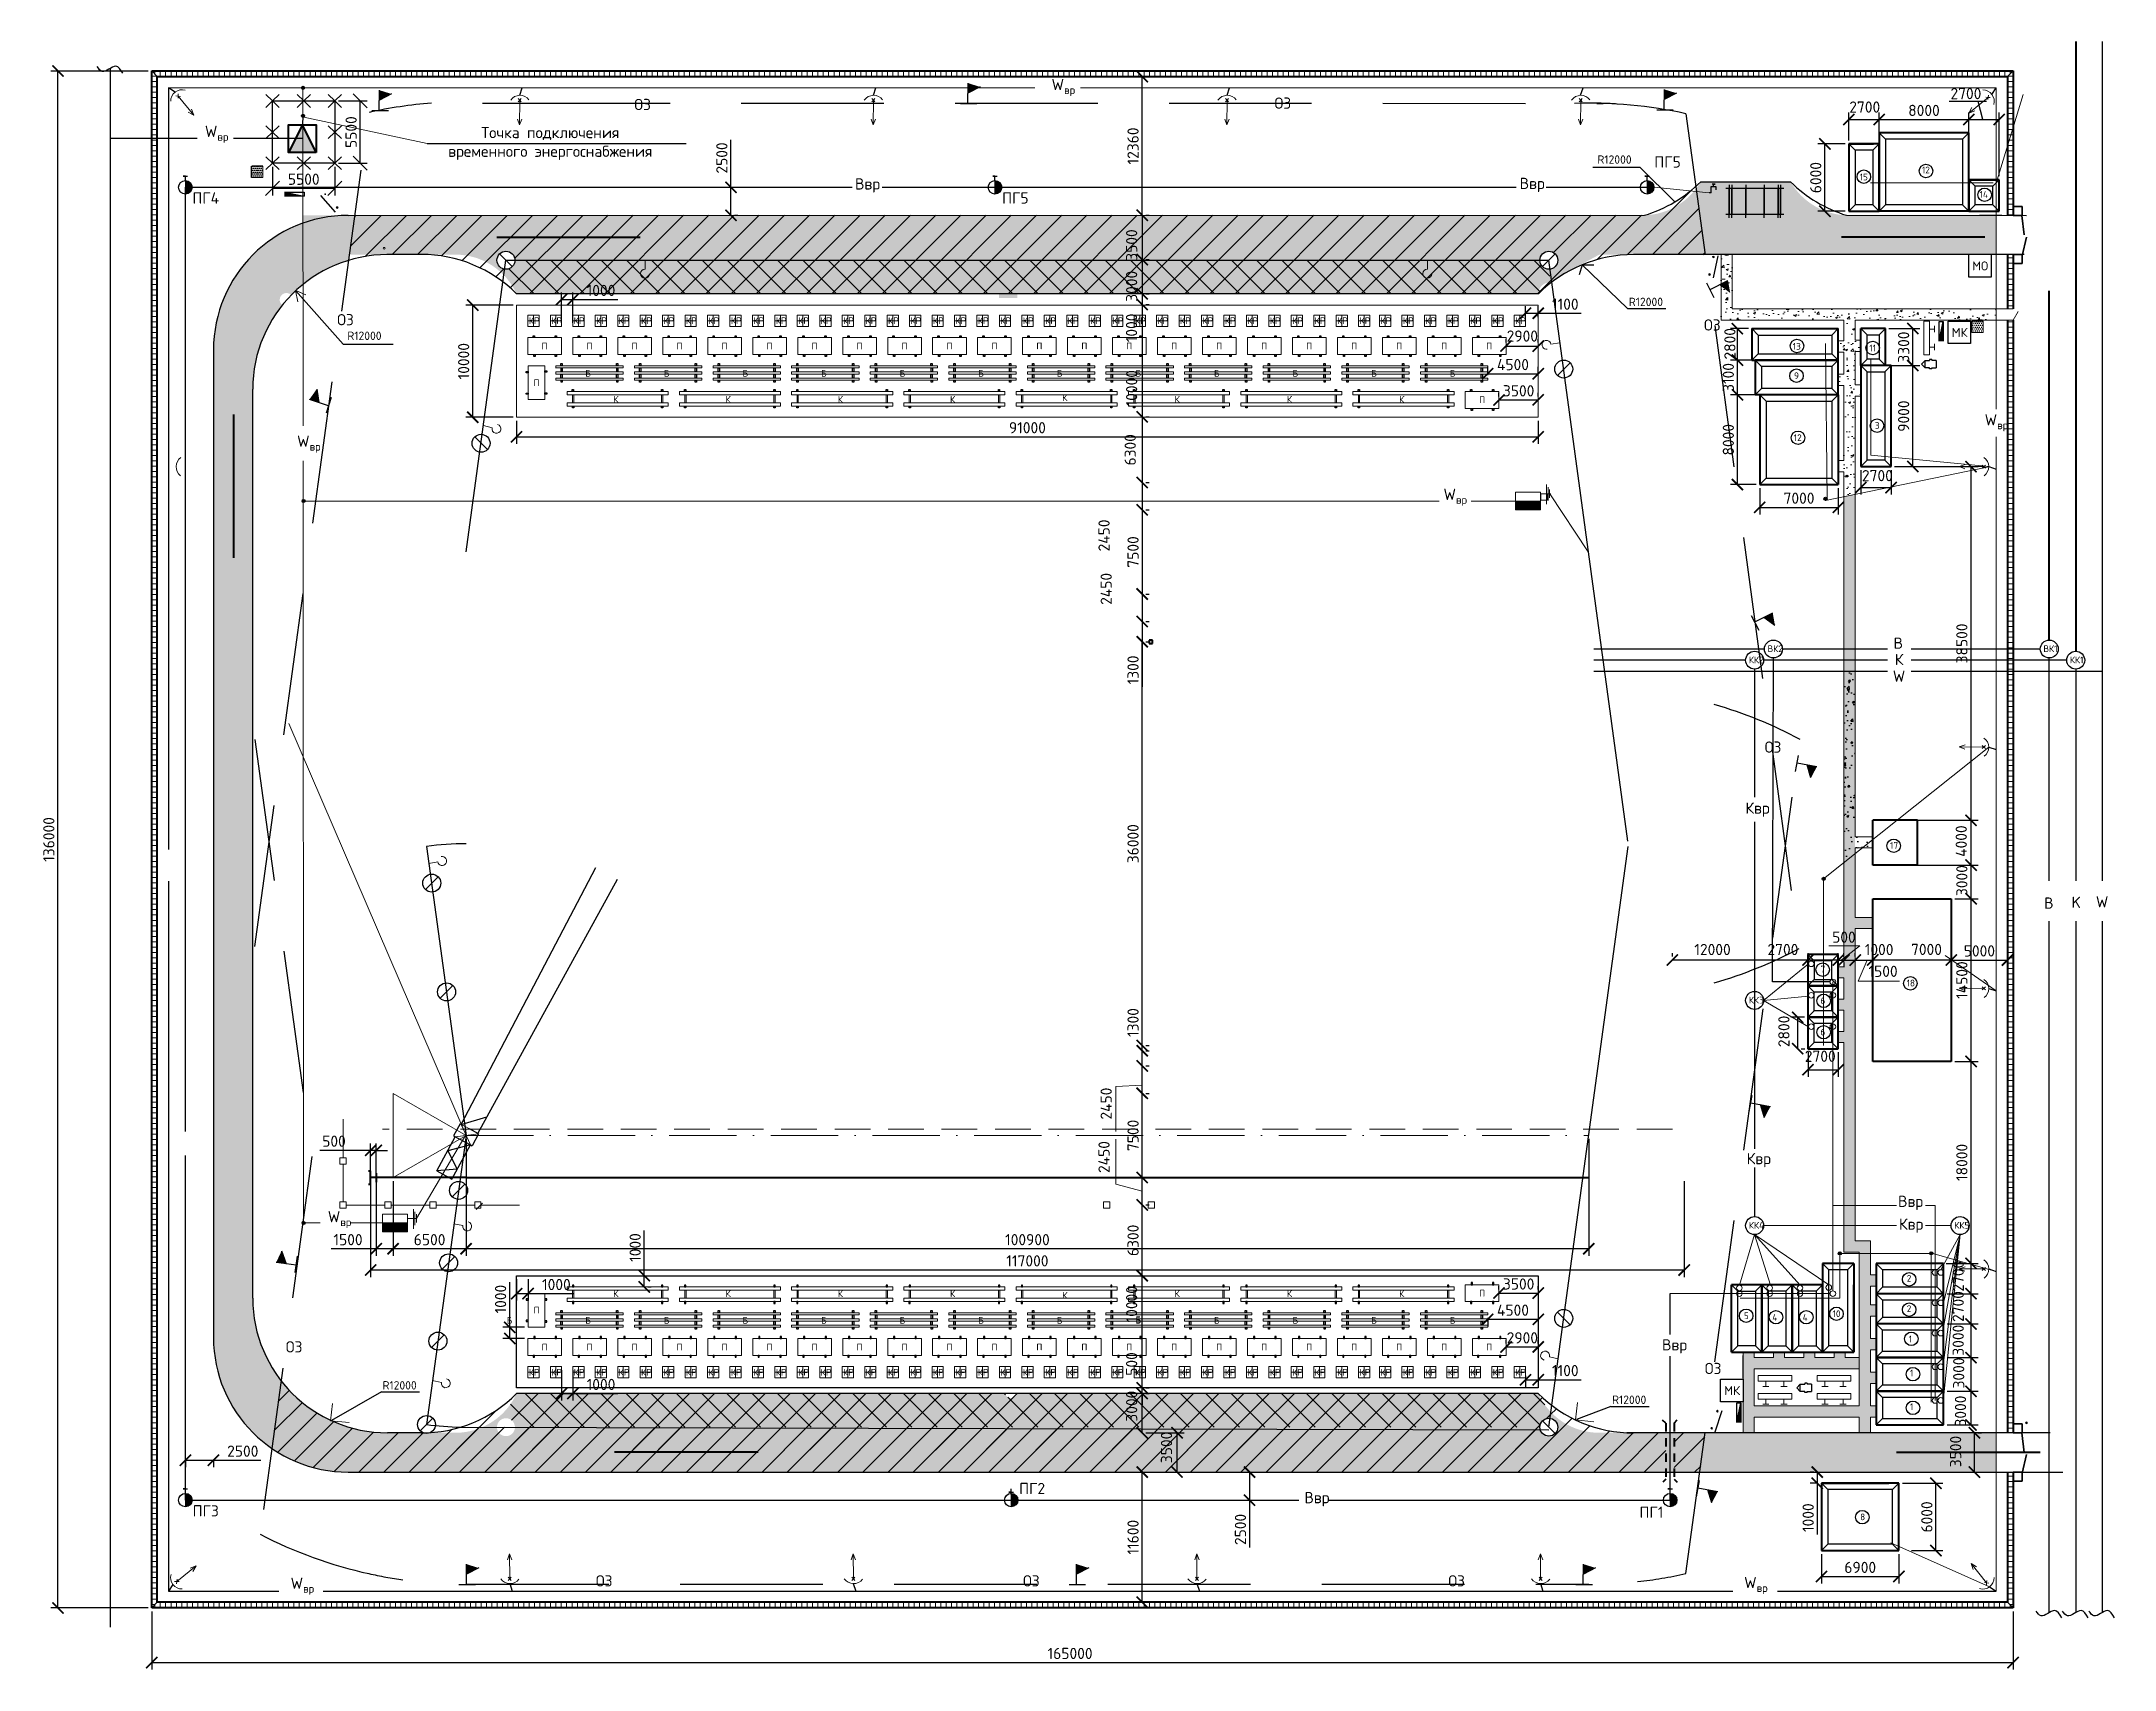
# Model space of a CAD drawing. Header units: millimetres. Extents: x -782 to 10910, y 3841 to 13237.
# Drawn here: x 6186.9 to 6556.2, y 8974.4 to 9264.6 of the extents above; entities that cross this region are included whole.
import ezdxf

# ---------------------------------------------------------------- set-up
doc = ezdxf.new("R2010")
doc.units = ezdxf.units.MM
for name, pattern in [('ACAD_ISO10W100', [18, 12, -3, 0, -3]), ('DASHEDX2', [38.1, 25.4, -12.7]), ('JIS_02_0.7', [1.35, 0.75, -0.6]), ('штриховая2', [9.525, 6.35, -3.175])]:
    doc.linetypes.add(name, pattern=pattern)
for name, color, linetype, lineweight in [('!ОНенес!', 6, 'Continuous', 40), ('0.2 сетевой', 7, 'Continuous', 20), ('1основная_05мм', 151, 'Continuous', 50), ('anker', 187, 'Continuous', 60), ('желтый', 2, 'Continuous', 30), ('красный', 1, 'Continuous', 30), ('Оbводка', 1, 'Continuous', 90), ('Тонкая 0.3', 140, 'Continuous', 25), ('Фасад толст', 7, 'Continuous', 20)]:
    doc.layers.add(name, color=color, linetype=linetype, lineweight=lineweight)
for name, color, linetype in [('1', 7, 'Continuous'), ('Системный слой', 7, 'Continuous'), ('тонкая', 7, 'Continuous')]:
    doc.layers.add(name, color=color, linetype=linetype)
doc.styles.add('2.5', font='isocpeur.ttf', dxfattribs={"height": 2})
doc.styles.add('Isocpeur', font='isocpeur.ttf')
doc.styles.get("Standard").update_dxf_attribs({"font": 'isocpeur.ttf'})
doc.dimstyles.new('Копия ISO-25 M1-200', dxfattribs={"dimtxt": 2, "dimasz": 2.5, "dimexe": 1.25, "dimexo": 0.625, "dimtad": 1, "dimlfac": 400, "dimtxsty": 'Standard', "dimblk": 'OBLIQUE', "dimcen": 2.5, "dimadec": 0, "dimazin": 0, "dimtfac": 1, "dimtmove": 0, "dimatfit": 3, "dimldrblk": 'NONE', "dimfxl": 1, "dimarcsym": 0})
doc.dimstyles.new('М500 стройгенп', dxfattribs={"dimtxt": 2, "dimasz": 2, "dimexe": 1.25, "dimexo": 0.625, "dimtad": 1, "dimlfac": 500, "dimtxsty": '2.5', "dimblk": 'ARCHTICK', "dimcen": 2.5, "dimadec": 0, "dimazin": 0, "dimtfac": 1, "dimtmove": 0, "dimatfit": 3, "dimfxl": 1, "dimarcsym": 0})
pattern_1 = [(50, (6851.526, 4552.808), (4.5546167, -0.398477), [0.47625, -5.23875]), (355, (6851.526, 4552.808), (-0.8810855, 4.776421), [0.381, -4.1910146]), (100.45144, (6851.9056, 4552.775), (3.673531, 4.377944), [0.40475, -4.452256]), (46.1842, (6851.526, 4554.078), (6.776976, -1.051058), [0.714375, -7.858125]), (96.63556, (6852.091, 4553.9905), (5.935103, 6.185653), [0.607126, -6.67839]), (351.18415, (6851.526, 4554.078), (5.935103, 6.185653), [0.571499, -6.286493]), (21, (6852.161, 4553.7606), (3.7903598, -2.55663), [0.47625, -5.23875]), (326, (6852.161, 4553.7606), (1.5450507, 4.604699), [0.381, -4.191]), (71.45144, (6852.477, 4553.5475), (5.3354105, 2.0480692), [0.40475, -4.4522484]), (37.5, (6851.526, 4552.808), (0.0772151, 2.11387597), [0, -4.1402, 0, -4.2545, 0, -4.206875]), (7.5, (6851.526, 4552.808), (1.6704916, 2.5045144), [0, -2.4257, 0, -4.04495, 0, -1.603375]), (327.5, (6850.11, 4552.808), (3.3897649, -0.1432186), [0, -1.5875, 0, -4.953, 0, -6.57225]), (317.5, (6849.475, 4552.808), (3.7032295, 0.6356623), [0, -2.06375, 0, -3.2893, 0, -4.66725])]
pattern_2 = [(45, (6851.526, 4552.808), (-2.245064, 2.245064), [])]
pattern_3 = [(50, (4026.885, 5926.6053), (3.6436934, -0.3187817), [0.381, -4.191]), (355, (4026.885, 5926.6053), (-0.7048684, 3.821137), [0.3048, -3.3528117]), (100.45144, (4027.1887, 5926.5787), (2.938825, 3.502355), [0.3238002, -3.561805]), (46.1842, (4026.885, 5927.6213), (5.421581, -0.8408466), [0.5715, -6.2865]), (96.63556, (4027.337, 5927.551), (4.748083, 4.9485225), [0.4857005, -5.342712]), (351.18415, (4026.885, 5927.621), (4.748083, 4.9485225), [0.457199, -5.029195]), (21, (4027.393, 5927.3673), (3.0322878, -2.045304), [0.381, -4.191]), (326, (4027.393, 5927.3673), (1.2360406, 3.6837593), [0.3048, -3.3528]), (71.451445, (4027.6458, 5927.197), (4.2683284, 1.6384554), [0.3238002, -3.5617988]), (37.5, (4026.885, 5926.6053), (0.06177207, 1.69110078), [0, -3.31216, 0, -3.4036, 0, -3.3655]), (7.5, (4026.885, 5926.6053), (1.33639325, 2.0036115), [0, -1.94056, 0, -3.23596, 0, -1.2827]), (327.5, (4025.7522, 5926.6053), (2.7118119, -0.1145749), [0, -1.27, 0, -3.9624, 0, -5.2578]), (317.5, (4025.2442, 5926.6053), (2.9625836, 0.5085298), [0, -1.651, 0, -2.63144, 0, -3.7338])]
pattern_4 = [(180, (4026.8851, 5926.6053), (-2e-16, -0.9525), [])]

msp = doc.modelspace()

# ---------------------------------------------------------------- texts
at = {"color": 7, "linetype": 'DASHEDX2', "lineweight": 20, "insert": (6277.588165, 9246.42916), "char_height": 2, "width": 44.83939673, "attachment_point": 5, "style": 'Isocpeur'}
msp.add_mtext('\\pxqc;Точка подключения \\Pвременного энергоснабжения', dxfattribs=at)
at = {"lineweight": 40, "width": 15.99997333, "attachment_point": 5, "style": 'Isocpeur'}
for s, insert, char_height in [('ПГ5', (6476.61949, 9243.12557), 2), ('15', (6511.567648, 9240.445093), 1.199998), ('12', (6522.638943, 9241.691), 1.199998), ('ПГ4', (6216.206021, 9236.703859), 2), ('ПГ5', (6360.432197, 9236.703859), 2), ('14', (6532.95731, 9237.329611), 1.199998), ('МО', (6532.312521, 9224.597828), 1.5999973), ('13', (6499.644571, 9210.260508), 1.199998), ('МК', (6528.640583, 9212.730439), 1.5999973), ('9', (6499.583271, 9205.028897), 1.199998), ('3', (6513.959591, 9196.156919), 1.199998), ('12', (6499.805909, 9193.976242), 1.199998), ('В', (6517.715697, 9157.366176), 2), ('К', (6517.862407, 9154.452843), 2), ('W', (6517.851567, 9151.495588), 2), ('17', (6516.976729, 9121.296345), 1.199998), ('В', (6544.533139, 9111.035524), 2), ('K', (6549.410356, 9111.174115), 2), ('W', (6554.03321, 9111.266404), 2), ('7', (6504.288084, 9099.264265), 1.199998), ('18', (6519.952385, 9096.772235), 1.199998), ('6', (6504.288084, 9093.664274), 1.199998), ('6', (6504.288084, 9088.064283), 1.199998), ('2', (6519.637989, 9044.131815), 1.199998), ('5', (6490.654945, 9037.475317), 1.199998), ('4', (6495.734032, 9037.171604), 1.199998), ('4', (6501.134023, 9037.171604), 1.199998), ('10', (6506.7215, 9037.831918), 1.199998), ('2', (6519.637989, 9038.731824), 1.199998), ('1', (6519.879172, 9033.343278), 1.199998), ('1', (6520.110104, 9027.259168), 1.199998), ('МК', (6488.114105, 9024.136751), 1.5999973), ('1', (6520.110104, 9021.259178), 1.199998), ('ПГ2', (6363.419191, 9006.687516), 2), ('ПГ3', (6216.206021, 9002.703859), 2), ('ПГ1', (6473.751064, 9002.456005), 2), ('8', (6511.379932, 9001.627765), 1.199998)]:
    msp.add_mtext(s, dxfattribs=dict(at, insert=insert, char_height=char_height))
at = {"insert": (6513.154755, 9209.946533), "char_height": 1.199998, "width": 15.99997333, "attachment_point": 5, "style": 'Isocpeur'}
msp.add_mtext('11', dxfattribs=at)
at = {"layer": '1', "width": 335.51997649, "style": 'Isocpeur'}
for s, insert, char_height, attachment_point in [('\\A1;W{\\H0.7x;\\S^ вр;}', (6366.883315, 9257.928132), 2, 1), ('ОЗ', (6292.546962, 9254.37733), 2, 1), ('ОЗ', (6406.599766, 9254.620494), 2, 1), ('\\A1;W{\\H0.7x;\\S^ вр;}', (6216.051466, 9249.590939), 2, 1), ('\\A1;R12000', (6470.216241, 9244.308805), 1.4999975, 3), ('\\A1;Ввр', (6331.866535, 9240.218946), 2, 1), ('\\A1;Ввр', (6450.269002, 9240.307248), 2, 1), ('\\A1;R12000', (6475.811398, 9218.93766), 1.4999975, 3), ('ОЗ', (6239.61559, 9216.0144), 2, 1), ('КР', (6273.750362, 9214.237788), 1.199998, 7), ('КР', (6277.750359, 9214.237788), 1.199998, 7), ('КР', (6281.750356, 9214.237788), 1.199998, 7), ('КР', (6285.750352, 9214.237788), 1.199998, 7), ('КР', (6289.750349, 9214.237788), 1.199998, 7), ('КР', (6293.750346, 9214.237788), 1.199998, 7), ('КР', (6297.750342, 9214.237788), 1.199998, 7), ('КР', (6301.750339, 9214.237788), 1.199998, 7), ('КР', (6305.750336, 9214.237788), 1.199998, 7), ('КР', (6309.750332, 9214.237788), 1.199998, 7), ('КР', (6313.750329, 9214.237788), 1.199998, 7), ('КР', (6317.750326, 9214.237788), 1.199998, 7), ('КР', (6321.750322, 9214.237788), 1.199998, 7), ('КР', (6325.750319, 9214.237788), 1.199998, 7), ('КР', (6329.750316, 9214.237788), 1.199998, 7), ('КР', (6333.750312, 9214.237788), 1.199998, 7), ('КР', (6337.750309, 9214.237788), 1.199998, 7), ('КР', (6341.750306, 9214.237788), 1.199998, 7), ('КР', (6345.750302, 9214.237788), 1.199998, 7), ('КР', (6349.750299, 9214.237788), 1.199998, 7), ('КР', (6353.750296, 9214.237788), 1.199998, 7), ('КР', (6357.750292, 9214.237788), 1.199998, 7), ('КР', (6361.750289, 9214.237788), 1.199998, 7), ('КР', (6365.750286, 9214.237788), 1.199998, 7), ('КР', (6369.750282, 9214.237788), 1.199998, 7), ('КР', (6373.750279, 9214.237788), 1.199998, 7), ('КР', (6377.750276, 9214.237788), 1.199998, 7), ('КР', (6381.750272, 9214.237788), 1.199998, 7), ('КР', (6385.750269, 9214.237788), 1.199998, 7), ('КР', (6389.750266, 9214.237788), 1.199998, 7), ('КР', (6393.750262, 9214.237788), 1.199998, 7), ('КР', (6397.750259, 9214.237788), 1.199998, 7), ('КР', (6401.750256, 9214.237788), 1.199998, 7), ('КР', (6405.750252, 9214.237788), 1.199998, 7), ('КР', (6409.750249, 9214.237788), 1.199998, 7), ('КР', (6413.750246, 9214.237788), 1.199998, 7), ('КР', (6417.750242, 9214.237788), 1.199998, 7), ('КР', (6421.750239, 9214.237788), 1.199998, 7), ('КР', (6425.468216, 9214.237788), 1.199998, 7), ('КР', (6429.468212, 9214.237788), 1.199998, 7), ('КР', (6433.468209, 9214.237788), 1.199998, 7), ('КР', (6437.468206, 9214.237788), 1.199998, 7), ('КР', (6441.468202, 9214.237788), 1.199998, 7), ('КР', (6445.468199, 9214.237788), 1.199998, 7), ('КР', (6449.468196, 9214.237788), 1.199998, 7), ('ОЗ', (6483.109345, 9215.074928), 2, 1), ('\\A1;R12000', (6247.526918, 9211.39782), 1.4999975, 9), ('П', (6276.041457, 9209.73854), 1.199998, 7), ('П', (6284.053618, 9209.73854), 1.199998, 7), ('П', (6292.065779, 9209.73854), 1.199998, 7), ('П', (6300.077939, 9209.73854), 1.199998, 7), ('П', (6308.0901, 9209.73854), 1.199998, 7), ('П', (6316.10226, 9209.73854), 1.199998, 7), ('П', (6324.114421, 9209.73854), 1.199998, 7), ('П', (6332.126582, 9209.73854), 1.199998, 7), ('П', (6340.138742, 9209.73854), 1.199998, 7), ('П', (6348.150903, 9209.73854), 1.199998, 7), ('П', (6356.163063, 9209.73854), 1.199998, 7), ('П', (6364.175224, 9209.73854), 1.199998, 7), ('П', (6372.187385, 9209.73854), 1.199998, 7), ('П', (6380.199545, 9209.73854), 1.199998, 7), ('П', (6388.211706, 9209.73854), 1.199998, 7), ('П', (6396.223866, 9209.73854), 1.199998, 7), ('П', (6404.236027, 9209.73854), 1.199998, 7), ('П', (6412.248188, 9209.73854), 1.199998, 7), ('П', (6420.260348, 9209.73854), 1.199998, 7), ('П', (6428.272509, 9209.73854), 1.199998, 7), ('П', (6436.284669, 9209.73854), 1.199998, 7), ('П', (6444.29683, 9209.73854), 1.199998, 7), ('П', (6274.594579, 9203.159735), 1.199998, 7), ('Б', (6283.822527, 9204.851085), 1.199998, 7), ('Б', (6297.822527, 9204.851085), 1.199998, 7), ('Б', (6311.822527, 9204.851085), 1.199998, 7), ('Б', (6325.822527, 9204.851085), 1.199998, 7), ('Б', (6339.822527, 9204.851085), 1.199998, 7), ('Б', (6353.822527, 9204.851085), 1.199998, 7), ('Б', (6367.822527, 9204.851085), 1.199998, 7), ('Б', (6381.822527, 9204.851085), 1.199998, 7), ('Б', (6381.822527, 9204.851085), 1.199998, 7), ('Б', (6395.822527, 9204.851085), 1.199998, 7), ('Б', (6409.822527, 9204.851085), 1.199998, 7), ('Б', (6423.822527, 9204.851085), 1.199998, 7), ('Б', (6437.822527, 9204.851085), 1.199998, 7), ('К', (6288.793603, 9200.21547), 1.199998, 7), ('К', (6308.793603, 9200.21547), 1.199998, 7), ('К', (6328.793603, 9200.21547), 1.199998, 7), ('К', (6348.793603, 9200.21547), 1.199998, 7), ('К', (6368.793603, 9200.51547), 1.199998, 7), ('К', (6388.793603, 9200.21547), 1.199998, 7), ('К', (6408.793603, 9200.21547), 1.199998, 7), ('К', (6428.793603, 9200.21547), 1.199998, 7), ('П', (6443.041457, 9200.13854), 1.199998, 7), ('\\A1;W{\\H0.7x;\\S^ вр;}', (6533.108306, 9198.173221), 2, 1), ('\\A1;W{\\H0.7x;\\S^ вр;}', (6232.475176, 9194.360117), 2, 1), ('\\A1;W{\\H0.7x;\\S^ вр;}', (6436.701557, 9184.888303), 2, 1), ('ОЗ', (6493.928318, 9139.838809), 2, 1), ('\\A1;Квр', (6490.480222, 9128.972882), 2, 1), ('\\A1;Квр', (6490.707713, 9066.489005), 2, 1), ('\\A1;W{\\H0.7x;\\S^ вр;}', (6237.944456, 9056.143228), 2, 1), ('\\A1;W{\\H0.7x;\\S^ вр;}', (6237.944456, 9056.143228), 2, 1), ('\\A1;Ввр', (6517.678733, 9058.872645), 2, 1), ('\\A1;Квр', (6517.845514, 9054.816969), 2, 1), ('К', (6288.793603, 9042.01547), 1.199998, 1), ('К', (6308.793603, 9042.01547), 1.199998, 1), ('К', (6328.793603, 9042.01547), 1.199998, 1), ('К', (6348.793603, 9042.01547), 1.199998, 1), ('К', (6368.793603, 9041.71547), 1.199998, 1), ('К', (6388.793603, 9042.01547), 1.199998, 1), ('К', (6408.793603, 9042.01547), 1.199998, 1), ('К', (6428.793603, 9042.01547), 1.199998, 1), ('П', (6443.041457, 9042.0924), 1.199998, 1), ('Б', (6269.822527, 9036.051085), 1.199998, 7), ('П', (6274.594579, 9039.071205), 1.199998, 1), ('Б', (6283.822527, 9036.051085), 1.199998, 7), ('Б', (6297.822527, 9036.051085), 1.199998, 7), ('Б', (6311.822527, 9036.051085), 1.199998, 7), ('Б', (6325.822527, 9036.051085), 1.199998, 7), ('Б', (6339.822527, 9036.051085), 1.199998, 7), ('Б', (6353.822527, 9036.051085), 1.199998, 7), ('Б', (6367.822527, 9036.051085), 1.199998, 7), ('Б', (6381.822527, 9037.379855), 1.199998, 1), ('Б', (6381.822527, 9036.051085), 1.199998, 7), ('Б', (6395.822527, 9036.051085), 1.199998, 7), ('Б', (6409.822527, 9036.051085), 1.199998, 7), ('Б', (6423.822527, 9036.051085), 1.199998, 7), ('Б', (6437.822527, 9036.051085), 1.199998, 7), ('\\A1;Ввр', (6475.63112, 9033.296246), 2, 1), ('П', (6276.041457, 9032.4924), 1.199998, 1), ('П', (6284.053618, 9032.4924), 1.199998, 1), ('П', (6292.065779, 9032.4924), 1.199998, 1), ('П', (6300.077939, 9032.4924), 1.199998, 1), ('П', (6308.0901, 9032.4924), 1.199998, 1), ('П', (6316.10226, 9032.4924), 1.199998, 1), ('П', (6324.114421, 9032.4924), 1.199998, 1), ('П', (6332.126582, 9032.4924), 1.199998, 1), ('П', (6340.138742, 9032.4924), 1.199998, 1), ('П', (6348.150903, 9032.4924), 1.199998, 1), ('П', (6356.163063, 9032.4924), 1.199998, 1), ('П', (6364.175224, 9032.4924), 1.199998, 1), ('П', (6372.187385, 9032.4924), 1.199998, 1), ('П', (6380.199545, 9032.4924), 1.199998, 1), ('П', (6388.211706, 9032.4924), 1.199998, 1), ('П', (6396.223866, 9032.4924), 1.199998, 1), ('П', (6404.236027, 9032.4924), 1.199998, 1), ('П', (6412.248188, 9032.4924), 1.199998, 1), ('П', (6420.260348, 9032.4924), 1.199998, 1), ('П', (6428.272509, 9032.4924), 1.199998, 1), ('П', (6436.284669, 9032.4924), 1.199998, 1), ('П', (6444.29683, 9032.4924), 1.199998, 1), ('КР', (6273.750362, 9027.993152), 1.199998, 1), ('КР', (6277.750359, 9027.993152), 1.199998, 1), ('КР', (6281.750356, 9027.993152), 1.199998, 1), ('КР', (6285.750352, 9027.993152), 1.199998, 1), ('КР', (6289.750349, 9027.993152), 1.199998, 1), ('КР', (6293.750346, 9027.993152), 1.199998, 1), ('КР', (6297.750342, 9027.993152), 1.199998, 1), ('КР', (6301.750339, 9027.993152), 1.199998, 1), ('КР', (6305.750336, 9027.993152), 1.199998, 1), ('КР', (6309.750332, 9027.993152), 1.199998, 1), ('КР', (6313.750329, 9027.993152), 1.199998, 1), ('КР', (6317.750326, 9027.993152), 1.199998, 1), ('КР', (6321.750322, 9027.993152), 1.199998, 1), ('КР', (6325.750319, 9027.993152), 1.199998, 1), ('КР', (6329.750316, 9027.993152), 1.199998, 1), ('КР', (6333.750312, 9027.993152), 1.199998, 1), ('КР', (6337.750309, 9027.993152), 1.199998, 1), ('КР', (6341.750306, 9027.993152), 1.199998, 1), ('КР', (6345.750302, 9027.993152), 1.199998, 1), ('КР', (6349.750299, 9027.993152), 1.199998, 1), ('КР', (6353.750296, 9027.993152), 1.199998, 1), ('КР', (6357.750292, 9027.993152), 1.199998, 1), ('КР', (6361.750289, 9027.993152), 1.199998, 1), ('КР', (6365.750286, 9027.993152), 1.199998, 1), ('КР', (6369.750282, 9027.993152), 1.199998, 1), ('КР', (6373.750279, 9027.993152), 1.199998, 1), ('КР', (6377.750276, 9027.993152), 1.199998, 1), ('КР', (6381.750272, 9027.993152), 1.199998, 1), ('КР', (6385.750269, 9027.993152), 1.199998, 1), ('КР', (6389.750266, 9027.993152), 1.199998, 1), ('КР', (6393.750262, 9027.993152), 1.199998, 1), ('КР', (6397.750259, 9027.993152), 1.199998, 1), ('КР', (6401.750256, 9027.993152), 1.199998, 1), ('КР', (6405.750252, 9027.993152), 1.199998, 1), ('КР', (6409.750249, 9027.993152), 1.199998, 1), ('КР', (6413.750246, 9027.993152), 1.199998, 1), ('КР', (6417.750242, 9027.993152), 1.199998, 1), ('КР', (6421.750239, 9027.993152), 1.199998, 1), ('КР', (6425.468216, 9027.993152), 1.199998, 1), ('КР', (6429.468212, 9027.993152), 1.199998, 1), ('КР', (6433.468209, 9027.993152), 1.199998, 1), ('КР', (6437.468206, 9027.993152), 1.199998, 1), ('КР', (6441.468202, 9027.993152), 1.199998, 1), ('КР', (6445.468199, 9027.993152), 1.199998, 1), ('КР', (6449.468196, 9027.993152), 1.199998, 1), ('ОЗ', (6483.250381, 9029.083821), 2, 1), ('\\A1;R12000', (6253.788648, 9025.825549), 1.4999975, 3), ('\\A1;R12000', (6253.788648, 9025.825549), 1.4999975, 3), ('\\A1;R12000', (6472.83107, 9023.250929), 1.4999975, 3), ('\\A1;Ввр', (6411.924185, 9006.062336), 2, 1), ('\\A1;W{\\H0.7x;\\S^ вр;}', (6231.321903, 8990.807697), 2, 1), ('ОЗ', (6285.698997, 8991.227019), 2, 1), ('ОЗ', (6361.8004, 8991.227019), 2, 1), ('ОЗ', (6437.561888, 8991.227019), 2, 1), ('\\A1;W{\\H0.7x;\\S^ вр;}', (6490.260553, 8990.92913), 2, 1)]:
    msp.add_mtext(s, dxfattribs=dict(at, insert=insert, char_height=char_height, attachment_point=attachment_point))
at = {"layer": '1', "color": 5, "lineweight": 30, "char_height": 1.199998, "width": 335.51997649, "attachment_point": 1, "style": 'Isocpeur'}
for s, insert in [('ВК2', (6494.421633, 9156.968979)), ('ВК1', (6543.568904, 9156.968979))]:
    msp.add_mtext(s, dxfattribs=dict(at, insert=insert))
at = {"layer": '1', "color": 3, "lineweight": 30, "char_height": 1.199998, "width": 335.51997649, "attachment_point": 1, "style": 'Isocpeur'}
for s, insert in [('КК2', (6491.078781, 9154.97821)), ('КК1', (6548.272027, 9154.97821))]:
    msp.add_mtext(s, dxfattribs=dict(at, insert=insert))
at = {"layer": '1', "color": 3, "char_height": 1.199998, "width": 335.51997649, "attachment_point": 1, "style": 'Isocpeur'}
for s, insert in [('КК3', (6491.078781, 9094.335933)), ('КК4', (6491.078781, 9054.204707)), ('КК5', (6527.683827, 9054.204707))]:
    msp.add_mtext(s, dxfattribs=dict(at, insert=insert))
at = {"layer": '1', "lineweight": 30, "insert": (6230.463653, 9032.93973), "char_height": 2, "width": 335.51997649, "attachment_point": 1, "style": 'Isocpeur'}
msp.add_mtext('ОЗ', dxfattribs=at)

# ---------------------------------------------------------------- blocks, each defined once
blk = doc.blocks.new('_OBLIQUE')
at = {"color": 0, "linetype": 'ByBlock'}
blk.add_line((-0.5, -0.5), (0.5, 0.5), dxfattribs=at)
blk = doc.blocks.new('*D646')
at = {"color": 0, "lineweight": -2, "transparency": 16777216}
for p, q in [((6228.12, 9242.29), (6228.12, 9237.18)), ((6239.21, 9242.29), (6239.21, 9237.18)), ((6228.12, 9238.43), (6239.21, 9238.43))]:
    blk.add_line(p, q, dxfattribs=at)
at = {"layer": 'Defpoints', "color": 0, "lineweight": -3, "transparency": 16777216}
for p in [(6228.12, 9242.91), (6239.21, 9242.91), (6239.21, 9238.43)]:
    blk.add_point(p, dxfattribs=at)
at = {"color": 0, "lineweight": -2, "transparency": 16777216, "xscale": 2.5, "yscale": 2.5, "zscale": 2.5, "rotation": 180}
blk.add_blockref('_OBLIQUE', (6228.12, 9238.43), dxfattribs=at)
at = {"color": 0, "lineweight": -2, "transparency": 16777216, "xscale": 2.5, "yscale": 2.5, "zscale": 2.5}
blk.add_blockref('_OBLIQUE', (6239.21, 9238.43), dxfattribs=at)
at = {"color": 0, "lineweight": 15, "transparency": 16777216, "insert": (6233.66, 9240.05), "char_height": 2, "attachment_point": 5}
blk.add_mtext('5500', dxfattribs=at)
blk = doc.blocks.new('_None')
blk = doc.blocks.new('*D647')
at = {"color": 0, "lineweight": -2, "transparency": 16777216}
for p, q in [((6239.83, 9254), (6244.97, 9254)), ((6243.72, 9242.91), (6243.72, 9254)), ((6239.83, 9242.91), (6244.97, 9242.91))]:
    blk.add_line(p, q, dxfattribs=at)
at = {"layer": 'Defpoints', "color": 0, "lineweight": -3, "transparency": 16777216}
for p in [(6239.21, 9254), (6243.72, 9254), (6239.21, 9242.91)]:
    blk.add_point(p, dxfattribs=at)
at = {"color": 0, "lineweight": -2, "transparency": 16777216, "xscale": 2.5, "yscale": 2.5, "zscale": 2.5}
for p, rotation in [((6243.72, 9254), 90), ((6243.72, 9242.91), 270)]:
    blk.add_blockref('_OBLIQUE', p, dxfattribs=dict(at, rotation=rotation))
at = {"color": 0, "lineweight": 15, "transparency": 16777216, "insert": (6242.1, 9248.45), "char_height": 2, "attachment_point": 5, "rotation": 90}
blk.add_mtext('5500', dxfattribs=at)
blk = doc.blocks.new('_ArchTick')
at = {"color": 0, "linetype": 'ByBlock', "const_width": 0.15}
blk.add_lwpolyline([(-0.5, -0.5), (0.5, 0.5)], dxfattribs=at)
blk = doc.blocks.new('*D648')
at = {"color": 0, "lineweight": -2, "transparency": 16777216}
for p, q in [((6381.08, 9009.62), (6384.28, 9009.62)), ((6383.03, 8986.4), (6383.03, 9009.62)), ((6381.08, 8986.4), (6384.28, 8986.4))]:
    blk.add_line(p, q, dxfattribs=at)
at = {"layer": 'Defpoints', "color": 0, "lineweight": -3, "transparency": 16777216}
for p in [(6380.45, 9009.62), (6383.03, 9009.62), (6380.45, 8986.4)]:
    blk.add_point(p, dxfattribs=at)
at = {"color": 0, "lineweight": -2, "transparency": 16777216, "xscale": 2, "yscale": 2, "zscale": 2}
for p, rotation in [((6383.03, 9009.62), 90), ((6383.03, 8986.4), 270)]:
    blk.add_blockref('_ArchTick', p, dxfattribs=dict(at, rotation=rotation))
at = {"color": 0, "lineweight": 20, "transparency": 16777216, "insert": (6381.4, 8998.01), "char_height": 2, "attachment_point": 5, "rotation": 90, "style": '2.5'}
blk.add_mtext('11600', dxfattribs=at)
blk = doc.blocks.new('*D649')
at = {"color": 0, "lineweight": -2, "transparency": 16777216}
for p, q in [((6383.65, 9016.62), (6390.48, 9016.62)), ((6389.23, 9009.62), (6389.23, 9016.62)), ((6389.85, 9009.62), (6390.48, 9009.62))]:
    blk.add_line(p, q, dxfattribs=at)
at = {"layer": 'Defpoints', "color": 0, "lineweight": -3, "transparency": 16777216}
for p in [(6383.03, 9016.62), (6389.23, 9016.62), (6389.23, 9009.62)]:
    blk.add_point(p, dxfattribs=at)
at = {"color": 0, "lineweight": -2, "transparency": 16777216, "xscale": 2, "yscale": 2, "zscale": 2}
for p, rotation in [((6389.23, 9016.62), 90), ((6389.23, 9009.62), 270)]:
    blk.add_blockref('_ArchTick', p, dxfattribs=dict(at, rotation=rotation))
at = {"color": 0, "lineweight": 20, "transparency": 16777216, "insert": (6387.35, 9014.01), "char_height": 2, "attachment_point": 5, "rotation": 90, "style": '2.5'}
blk.add_mtext('3500', dxfattribs=at)
blk = doc.blocks.new('*D650')
at = {"color": 0, "lineweight": -2, "transparency": 16777216}
for p, q in [((6383.03, 9016.62), (6383.03, 9023.62)), ((6383.65, 9023.62), (6384.28, 9023.62)), ((6383.65, 9016.62), (6384.28, 9016.62))]:
    blk.add_line(p, q, dxfattribs=at)
at = {"layer": 'Defpoints', "color": 0, "lineweight": -3, "transparency": 16777216}
for p in [(6383.03, 9023.62), (6383.03, 9023.62), (6383.03, 9016.62)]:
    blk.add_point(p, dxfattribs=at)
at = {"color": 0, "lineweight": -2, "transparency": 16777216, "xscale": 2, "yscale": 2, "zscale": 2}
for p, rotation in [((6383.03, 9023.62), 90), ((6383.03, 9016.62), 270)]:
    blk.add_blockref('_ArchTick', p, dxfattribs=dict(at, rotation=rotation))
at = {"color": 0, "lineweight": 20, "transparency": 16777216, "insert": (6381.15, 9021.36), "char_height": 2, "attachment_point": 5, "rotation": 90, "style": '2.5'}
blk.add_mtext('3000', dxfattribs=at)
blk = doc.blocks.new('*D651')
at = {"color": 0, "lineweight": -2, "transparency": 16777216}
for p, q in [((6383.03, 9024.62), (6383.03, 9026.62)), ((6383.03, 9023.62), (6383.03, 9024.62)), ((6383.03, 9023.62), (6383.03, 9021.62)), ((6383.65, 9024.62), (6384.28, 9024.62)), ((6383.65, 9023.62), (6384.28, 9023.62))]:
    blk.add_line(p, q, dxfattribs=at)
at = {"layer": 'Defpoints', "color": 0, "lineweight": -3, "transparency": 16777216}
for p in [(6383.03, 9024.62), (6383.03, 9024.62), (6383.03, 9023.62)]:
    blk.add_point(p, dxfattribs=at)
at = {"color": 0, "lineweight": -2, "transparency": 16777216, "xscale": 2, "yscale": 2, "zscale": 2}
for p, rotation in [((6383.03, 9024.62), 270), ((6383.03, 9023.62), 90)]:
    blk.add_blockref('_ArchTick', p, dxfattribs=dict(at, rotation=rotation))
at = {"color": 0, "lineweight": 20, "transparency": 16777216, "insert": (6381.15, 9028.88), "char_height": 2, "attachment_point": 5, "rotation": 90, "style": '2.5'}
blk.add_mtext('500', dxfattribs=at)
blk = doc.blocks.new('*D652')
at = {"color": 0, "lineweight": -2, "transparency": 16777216}
for p, q in [((6383.03, 9024.62), (6383.03, 9044.62)), ((6383.65, 9044.62), (6384.28, 9044.62)), ((6383.65, 9024.62), (6384.28, 9024.62))]:
    blk.add_line(p, q, dxfattribs=at)
at = {"layer": 'Defpoints', "color": 0, "lineweight": -3, "transparency": 16777216}
for p in [(6383.03, 9044.62), (6383.03, 9044.62), (6383.03, 9024.62)]:
    blk.add_point(p, dxfattribs=at)
at = {"color": 0, "lineweight": -2, "transparency": 16777216, "xscale": 2, "yscale": 2, "zscale": 2}
for p, rotation in [((6383.03, 9044.62), 90), ((6383.03, 9024.62), 270)]:
    blk.add_blockref('_ArchTick', p, dxfattribs=dict(at, rotation=rotation))
at = {"color": 0, "lineweight": 20, "transparency": 16777216, "insert": (6381.15, 9039.53), "char_height": 2, "attachment_point": 5, "rotation": 90, "style": '2.5'}
blk.add_mtext('10000', dxfattribs=at)
blk = doc.blocks.new('*D570')
at = {"color": 0, "lineweight": -2, "transparency": 16777216}
for p, q in [((6383.03, 9044.62), (6383.03, 9057.22)), ((6383.65, 9057.22), (6384.28, 9057.22)), ((6383.65, 9044.62), (6384.28, 9044.62))]:
    blk.add_line(p, q, dxfattribs=at)
at = {"layer": 'Defpoints', "color": 0, "lineweight": -3, "transparency": 16777216}
for p in [(6383.03, 9057.22), (6383.03, 9057.22), (6383.03, 9044.62)]:
    blk.add_point(p, dxfattribs=at)
at = {"color": 0, "lineweight": -2, "transparency": 16777216, "xscale": 2, "yscale": 2, "zscale": 2}
for p, rotation in [((6383.03, 9057.22), 90), ((6383.03, 9044.62), 270)]:
    blk.add_blockref('_ArchTick', p, dxfattribs=dict(at, rotation=rotation))
at = {"color": 0, "lineweight": 20, "transparency": 16777216, "insert": (6381.4, 9050.92), "char_height": 2, "attachment_point": 5, "rotation": 90, "style": '2.5'}
blk.add_mtext('6300', dxfattribs=at)
blk = doc.blocks.new('*D571')
at = {"color": 0, "lineweight": -2, "transparency": 16777216}
for p, q in [((6383.03, 9057.22), (6383.03, 9062.12)), ((6383.65, 9062.12), (6384.28, 9062.12)), ((6383.65, 9057.22), (6384.28, 9057.22))]:
    blk.add_line(p, q, dxfattribs=at)
at = {"layer": 'Defpoints', "color": 0, "lineweight": -3, "transparency": 16777216}
for p in [(6383.03, 9062.12), (6383.03, 9062.12), (6383.03, 9057.22)]:
    blk.add_point(p, dxfattribs=at)
at = {"color": 0, "lineweight": -2, "transparency": 16777216, "xscale": 2, "yscale": 2, "zscale": 2}
for p, rotation in [((6383.03, 9062.12), 90), ((6383.03, 9057.22), 270)]:
    blk.add_blockref('_ArchTick', p, dxfattribs=dict(at, rotation=rotation))
at = {"color": 0, "lineweight": 20, "transparency": 16777216, "insert": (6376.23, 9065.77), "char_height": 2, "attachment_point": 5, "rotation": 90, "style": '2.5'}
blk.add_mtext('2450', dxfattribs=at)
blk = doc.blocks.new('*D572')
at = {"color": 0, "lineweight": -2, "transparency": 16777216}
for p, q in [((6383.03, 9062.12), (6383.03, 9077.12)), ((6383.65, 9077.12), (6384.28, 9077.12)), ((6383.65, 9062.12), (6384.28, 9062.12))]:
    blk.add_line(p, q, dxfattribs=at)
at = {"layer": 'Defpoints', "color": 0, "lineweight": -3, "transparency": 16777216}
for p in [(6383.03, 9077.12), (6383.03, 9077.12), (6383.03, 9062.12)]:
    blk.add_point(p, dxfattribs=at)
at = {"color": 0, "lineweight": -2, "transparency": 16777216, "xscale": 2, "yscale": 2, "zscale": 2}
for p, rotation in [((6383.03, 9077.12), 90), ((6383.03, 9062.12), 270)]:
    blk.add_blockref('_ArchTick', p, dxfattribs=dict(at, rotation=rotation))
at = {"color": 0, "lineweight": 20, "transparency": 16777216, "insert": (6381.4, 9069.62), "char_height": 2, "attachment_point": 5, "rotation": 90, "style": '2.5'}
blk.add_mtext('7500', dxfattribs=at)
blk = doc.blocks.new('*D573')
at = {"color": 0, "lineweight": -2, "transparency": 16777216}
for p, q in [((6383.03, 9077.12), (6383.03, 9082)), ((6383.65, 9082), (6384.28, 9082)), ((6383.65, 9077.12), (6384.28, 9077.12))]:
    blk.add_line(p, q, dxfattribs=at)
at = {"layer": 'Defpoints', "color": 0, "lineweight": -3, "transparency": 16777216}
for p in [(6383.03, 9082), (6383.03, 9082), (6383.03, 9077.12)]:
    blk.add_point(p, dxfattribs=at)
at = {"color": 0, "lineweight": -2, "transparency": 16777216, "xscale": 2, "yscale": 2, "zscale": 2}
for p, rotation in [((6383.03, 9082), 90), ((6383.03, 9077.12), 270)]:
    blk.add_blockref('_ArchTick', p, dxfattribs=dict(at, rotation=rotation))
at = {"color": 0, "lineweight": 20, "transparency": 16777216, "insert": (6376.62, 9075.29), "char_height": 2, "attachment_point": 5, "rotation": 90, "style": '2.5'}
blk.add_mtext('2450', dxfattribs=at)
blk = doc.blocks.new('*D574')
at = {"color": 0, "lineweight": -2, "transparency": 16777216}
for p, q in [((6383.03, 9084.72), (6383.03, 9092.77)), ((6383.03, 9082), (6383.03, 9084.72)), ((6383.65, 9084.72), (6384.28, 9084.72)), ((6383.65, 9082), (6384.28, 9082))]:
    blk.add_line(p, q, dxfattribs=at)
at = {"layer": 'Defpoints', "color": 0, "lineweight": -3, "transparency": 16777216}
for p in [(6383.03, 9084.72), (6383.03, 9084.72), (6383.03, 9082)]:
    blk.add_point(p, dxfattribs=at)
at = {"color": 0, "lineweight": -2, "transparency": 16777216, "xscale": 2, "yscale": 2, "zscale": 2}
for p, rotation in [((6383.03, 9084.72), 90), ((6383.03, 9082), 270)]:
    blk.add_blockref('_ArchTick', p, dxfattribs=dict(at, rotation=rotation))
at = {"color": 0, "lineweight": 20, "transparency": 16777216, "insert": (6381.4, 9089.74), "char_height": 2, "attachment_point": 5, "rotation": 90, "style": '2.5'}
blk.add_mtext('1300', dxfattribs=at)
blk = doc.blocks.new('*D575')
at = {"color": 0, "lineweight": -2, "transparency": 16777216}
for p, q in [((6383.03, 9085.62), (6383.03, 9157.62)), ((6383.65, 9157.62), (6384.28, 9157.62)), ((6383.65, 9085.62), (6384.28, 9085.62))]:
    blk.add_line(p, q, dxfattribs=at)
at = {"layer": 'Defpoints', "color": 0, "lineweight": -3, "transparency": 16777216}
for p in [(6383.03, 9157.62), (6383.03, 9157.62), (6383.03, 9085.62)]:
    blk.add_point(p, dxfattribs=at)
at = {"color": 0, "lineweight": -2, "transparency": 16777216, "xscale": 2, "yscale": 2, "zscale": 2}
for p, rotation in [((6383.03, 9157.62), 90), ((6383.03, 9085.62), 270)]:
    blk.add_blockref('_ArchTick', p, dxfattribs=dict(at, rotation=rotation))
at = {"color": 0, "lineweight": 20, "transparency": 16777216, "insert": (6381.4, 9121.62), "char_height": 2, "attachment_point": 5, "rotation": 90, "style": '2.5'}
blk.add_mtext('36000', dxfattribs=at)
blk = doc.blocks.new('*D576')
at = {"color": 0, "lineweight": -2, "transparency": 16777216}
for p, q in [((6383.03, 9233.62), (6383.03, 9225.72)), ((6383.65, 9233.62), (6384.28, 9233.62)), ((6383.65, 9225.72), (6384.28, 9225.72))]:
    blk.add_line(p, q, dxfattribs=at)
at = {"layer": 'Defpoints', "color": 0, "lineweight": -3, "transparency": 16777216}
for p in [(6383.03, 9233.62), (6383.03, 9225.72), (6383.03, 9225.72)]:
    blk.add_point(p, dxfattribs=at)
at = {"color": 0, "lineweight": -2, "transparency": 16777216, "xscale": 2, "yscale": 2, "zscale": 2}
for p, rotation in [((6383.03, 9233.62), 90), ((6383.03, 9225.72), 270)]:
    blk.add_blockref('_ArchTick', p, dxfattribs=dict(at, rotation=rotation))
at = {"color": 0, "lineweight": 20, "transparency": 16777216, "insert": (6381.15, 9228.32), "char_height": 2, "attachment_point": 5, "rotation": 90, "style": '2.5'}
blk.add_mtext('3500', dxfattribs=at)
blk = doc.blocks.new('*D577')
at = {"color": 0, "lineweight": -2, "transparency": 16777216}
for p, q in [((6383.03, 9225.72), (6383.03, 9219.62)), ((6383.65, 9225.72), (6384.28, 9225.72)), ((6383.65, 9219.62), (6384.28, 9219.62))]:
    blk.add_line(p, q, dxfattribs=at)
at = {"layer": 'Defpoints', "color": 0, "lineweight": -3, "transparency": 16777216}
for p in [(6383.03, 9225.72), (6383.03, 9219.62), (6383.03, 9219.62)]:
    blk.add_point(p, dxfattribs=at)
at = {"color": 0, "lineweight": -2, "transparency": 16777216, "xscale": 2, "yscale": 2, "zscale": 2}
for p, rotation in [((6383.03, 9225.72), 90), ((6383.03, 9219.62), 270)]:
    blk.add_blockref('_ArchTick', p, dxfattribs=dict(at, rotation=rotation))
at = {"color": 0, "lineweight": 20, "transparency": 16777216, "insert": (6381.15, 9220.97), "char_height": 2, "attachment_point": 5, "rotation": 90, "style": '2.5'}
blk.add_mtext('3000', dxfattribs=at)
blk = doc.blocks.new('*D578')
at = {"color": 0, "lineweight": -2, "transparency": 16777216}
for p, q in [((6383.03, 9219.62), (6383.03, 9217.72)), ((6383.65, 9219.62), (6384.28, 9219.62)), ((6383.65, 9217.72), (6384.28, 9217.72))]:
    blk.add_line(p, q, dxfattribs=at)
at = {"layer": 'Defpoints', "color": 0, "lineweight": -3, "transparency": 16777216}
for p in [(6383.03, 9219.62), (6383.03, 9217.72), (6383.03, 9217.72)]:
    blk.add_point(p, dxfattribs=at)
at = {"color": 0, "lineweight": -2, "transparency": 16777216, "xscale": 2, "yscale": 2, "zscale": 2}
for p, rotation in [((6383.03, 9219.62), 90), ((6383.03, 9217.72), 270)]:
    blk.add_blockref('_ArchTick', p, dxfattribs=dict(at, rotation=rotation))
at = {"color": 0, "lineweight": 20, "transparency": 16777216, "insert": (6381.13, 9213.55), "char_height": 2, "attachment_point": 5, "rotation": 90, "style": '2.5'}
blk.add_mtext('1000', dxfattribs=at)
blk = doc.blocks.new('*D579')
at = {"color": 0, "lineweight": -2, "transparency": 16777216}
for p, q in [((6383.03, 9217.72), (6383.03, 9197.72)), ((6383.65, 9217.72), (6384.28, 9217.72)), ((6383.65, 9197.72), (6384.28, 9197.72))]:
    blk.add_line(p, q, dxfattribs=at)
at = {"layer": 'Defpoints', "color": 0, "lineweight": -3, "transparency": 16777216}
for p in [(6383.03, 9217.72), (6383.03, 9197.72), (6383.03, 9197.72)]:
    blk.add_point(p, dxfattribs=at)
at = {"color": 0, "lineweight": -2, "transparency": 16777216, "xscale": 2, "yscale": 2, "zscale": 2}
for p, rotation in [((6383.03, 9217.72), 90), ((6383.03, 9197.72), 270)]:
    blk.add_blockref('_ArchTick', p, dxfattribs=dict(at, rotation=rotation))
at = {"color": 0, "lineweight": 20, "transparency": 16777216, "insert": (6381.15, 9202.8), "char_height": 2, "attachment_point": 5, "rotation": 90, "style": '2.5'}
blk.add_mtext('10000', dxfattribs=at)
blk = doc.blocks.new('*D580')
at = {"color": 0, "lineweight": -2, "transparency": 16777216}
for p, q in [((6383.03, 9197.72), (6383.03, 9186)), ((6383.65, 9197.72), (6384.28, 9197.72)), ((6383.65, 9186), (6384.28, 9186))]:
    blk.add_line(p, q, dxfattribs=at)
at = {"layer": 'Defpoints', "color": 0, "lineweight": -3, "transparency": 16777216}
for p in [(6383.03, 9197.72), (6383.03, 9186), (6383.03, 9186)]:
    blk.add_point(p, dxfattribs=at)
at = {"color": 0, "lineweight": -2, "transparency": 16777216, "xscale": 2, "yscale": 2, "zscale": 2}
for p, rotation in [((6383.03, 9197.72), 90), ((6383.03, 9186), 270)]:
    blk.add_blockref('_ArchTick', p, dxfattribs=dict(at, rotation=rotation))
at = {"color": 0, "lineweight": 20, "transparency": 16777216, "insert": (6380.9, 9191.82), "char_height": 2, "attachment_point": 5, "rotation": 90, "style": '2.5'}
blk.add_mtext('6300', dxfattribs=at)
blk = doc.blocks.new('*D581')
at = {"color": 0, "lineweight": -2, "transparency": 16777216}
for p, q in [((6383.03, 9186), (6383.03, 9181.12)), ((6383.65, 9186), (6384.28, 9186)), ((6383.65, 9181.12), (6384.28, 9181.12))]:
    blk.add_line(p, q, dxfattribs=at)
at = {"layer": 'Defpoints', "color": 0, "lineweight": -3, "transparency": 16777216}
for p in [(6383.03, 9186), (6383.03, 9181.12), (6383.03, 9181.12)]:
    blk.add_point(p, dxfattribs=at)
at = {"color": 0, "lineweight": -2, "transparency": 16777216, "xscale": 2, "yscale": 2, "zscale": 2}
for p, rotation in [((6383.03, 9186), 90), ((6383.03, 9181.12), 270)]:
    blk.add_blockref('_ArchTick', p, dxfattribs=dict(at, rotation=rotation))
at = {"color": 0, "lineweight": 20, "transparency": 16777216, "insert": (6376.23, 9176.56), "char_height": 2, "attachment_point": 5, "rotation": 90, "style": '2.5'}
blk.add_mtext('2450', dxfattribs=at)
blk = doc.blocks.new('*D582')
at = {"color": 0, "lineweight": -2, "transparency": 16777216}
for p, q in [((6383.03, 9181.12), (6383.03, 9166.12)), ((6383.65, 9181.12), (6384.28, 9181.12)), ((6383.65, 9166.12), (6384.28, 9166.12))]:
    blk.add_line(p, q, dxfattribs=at)
at = {"layer": 'Defpoints', "color": 0, "lineweight": -3, "transparency": 16777216}
for p in [(6383.03, 9181.12), (6383.03, 9166.12), (6383.03, 9166.12)]:
    blk.add_point(p, dxfattribs=at)
at = {"color": 0, "lineweight": -2, "transparency": 16777216, "xscale": 2, "yscale": 2, "zscale": 2}
for p, rotation in [((6383.03, 9181.12), 90), ((6383.03, 9166.12), 270)]:
    blk.add_blockref('_ArchTick', p, dxfattribs=dict(at, rotation=rotation))
at = {"color": 0, "lineweight": 20, "transparency": 16777216, "insert": (6381.4, 9173.62), "char_height": 2, "attachment_point": 5, "rotation": 90, "style": '2.5'}
blk.add_mtext('7500', dxfattribs=at)
blk = doc.blocks.new('*D583')
at = {"color": 0, "lineweight": -2, "transparency": 16777216}
for p, q in [((6383.03, 9166.12), (6383.03, 9161.22)), ((6383.65, 9166.12), (6384.28, 9166.12)), ((6383.65, 9161.22), (6384.28, 9161.22))]:
    blk.add_line(p, q, dxfattribs=at)
at = {"layer": 'Defpoints', "color": 0, "lineweight": -3, "transparency": 16777216}
for p in [(6383.03, 9166.12), (6383.03, 9161.22), (6383.03, 9161.22)]:
    blk.add_point(p, dxfattribs=at)
at = {"color": 0, "lineweight": -2, "transparency": 16777216, "xscale": 2, "yscale": 2, "zscale": 2}
for p, rotation in [((6383.03, 9166.12), 90), ((6383.03, 9161.22), 270)]:
    blk.add_blockref('_ArchTick', p, dxfattribs=dict(at, rotation=rotation))
at = {"color": 0, "lineweight": 20, "transparency": 16777216, "insert": (6376.62, 9167.04), "char_height": 2, "attachment_point": 5, "rotation": 90, "style": '2.5'}
blk.add_mtext('2450', dxfattribs=at)
blk = doc.blocks.new('*D584')
at = {"color": 0, "lineweight": -2, "transparency": 16777216}
for p, q in [((6383.03, 9161.22), (6383.03, 9157.62)), ((6383.65, 9161.22), (6384.28, 9161.22)), ((6383.03, 9157.62), (6383.03, 9149.57)), ((6383.65, 9157.62), (6384.28, 9157.62))]:
    blk.add_line(p, q, dxfattribs=at)
at = {"layer": 'Defpoints', "color": 0, "lineweight": -3, "transparency": 16777216}
for p in [(6383.03, 9161.22), (6383.03, 9157.62), (6383.03, 9157.62)]:
    blk.add_point(p, dxfattribs=at)
at = {"color": 0, "lineweight": -2, "transparency": 16777216, "xscale": 2, "yscale": 2, "zscale": 2}
for p, rotation in [((6383.03, 9161.22), 90), ((6383.03, 9157.62), 270)]:
    blk.add_blockref('_ArchTick', p, dxfattribs=dict(at, rotation=rotation))
at = {"color": 0, "lineweight": 20, "transparency": 16777216, "insert": (6381.4, 9152.59), "char_height": 2, "attachment_point": 5, "rotation": 90, "style": '2.5'}
blk.add_mtext('1300', dxfattribs=at)
blk = doc.blocks.new('*D596')
at = {"color": 0, "lineweight": -2, "transparency": 16777216}
for p, q in [((6383.03, 9233.62), (6383.03, 9258.34)), ((6383.65, 9258.34), (6384.28, 9258.34)), ((6383.65, 9233.62), (6384.28, 9233.62))]:
    blk.add_line(p, q, dxfattribs=at)
at = {"layer": 'Defpoints', "color": 0, "lineweight": -3, "transparency": 16777216}
for p in [(6383.03, 9258.34), (6383.03, 9258.34), (6383.03, 9233.62)]:
    blk.add_point(p, dxfattribs=at)
at = {"color": 0, "lineweight": -2, "transparency": 16777216, "xscale": 2, "yscale": 2, "zscale": 2}
for p, rotation in [((6383.03, 9258.34), 90), ((6383.03, 9233.62), 270)]:
    blk.add_blockref('_ArchTick', p, dxfattribs=dict(at, rotation=rotation))
at = {"color": 0, "lineweight": 20, "transparency": 16777216, "insert": (6381.4, 9245.98), "char_height": 2, "attachment_point": 5, "rotation": 90, "style": '2.5'}
blk.add_mtext('12360', dxfattribs=at)
blk = doc.blocks.new('*D597')
at = {"color": 0, "lineweight": -2, "transparency": 16777216}
for p, q in [((6507.04, 9100.88), (6505.04, 9100.88)), ((6507.04, 9100.88), (6508.04, 9100.88)), ((6507.04, 9100.43), (6507.04, 9099.63)), ((6508.04, 9100.88), (6510.04, 9100.88)), ((6508.04, 9100.43), (6508.04, 9099.63))]:
    blk.add_line(p, q, dxfattribs=at)
at = {"layer": 'Defpoints', "color": 0, "lineweight": -3, "transparency": 16777216}
for p in [(6507.04, 9101.05), (6508.04, 9101.05), (6508.04, 9100.88)]:
    blk.add_point(p, dxfattribs=at)
at = {"color": 0, "lineweight": -2, "transparency": 16777216, "xscale": 2, "yscale": 2, "zscale": 2}
blk.add_blockref('_ArchTick', (6507.04, 9100.88), dxfattribs=at)
at = {"color": 0, "lineweight": -2, "transparency": 16777216, "xscale": 2, "yscale": 2, "zscale": 2, "rotation": 180}
blk.add_blockref('_ArchTick', (6508.04, 9100.88), dxfattribs=at)
at = {"color": 0, "lineweight": 20, "transparency": 16777216, "insert": (6508.04, 9104.96), "char_height": 2, "attachment_point": 5, "style": '2.5'}
blk.add_mtext('500', dxfattribs=at)
blk = doc.blocks.new('*D598')
at = {"color": 0, "lineweight": -2, "transparency": 16777216}
for p, q in [((6508.04, 9101.5), (6508.04, 9102.13)), ((6508.04, 9100.88), (6510.04, 9100.88)), ((6510.04, 9101.5), (6510.04, 9102.13))]:
    blk.add_line(p, q, dxfattribs=at)
at = {"layer": 'Defpoints', "color": 0, "lineweight": -3, "transparency": 16777216}
for p in [(6508.04, 9100.88), (6510.04, 9100.88), (6510.04, 9100.88)]:
    blk.add_point(p, dxfattribs=at)
at = {"color": 0, "lineweight": -2, "transparency": 16777216, "xscale": 2, "yscale": 2, "zscale": 2, "rotation": 180}
blk.add_blockref('_ArchTick', (6508.04, 9100.88), dxfattribs=at)
at = {"color": 0, "lineweight": -2, "transparency": 16777216, "xscale": 2, "yscale": 2, "zscale": 2}
blk.add_blockref('_ArchTick', (6510.04, 9100.88), dxfattribs=at)
at = {"color": 0, "lineweight": 20, "transparency": 16777216, "insert": (6514.31, 9102.75), "char_height": 2, "attachment_point": 5, "style": '2.5'}
blk.add_mtext('1000', dxfattribs=at)
blk = doc.blocks.new('*D599')
at = {"color": 0, "lineweight": -2, "transparency": 16777216}
for p, q in [((6510.04, 9101.5), (6510.04, 9102.13)), ((6510.04, 9100.88), (6513.17, 9100.88)), ((6513.17, 9101.5), (6513.17, 9102.13))]:
    blk.add_line(p, q, dxfattribs=at)
at = {"layer": 'Defpoints', "color": 0, "lineweight": -3, "transparency": 16777216}
for p in [(6510.04, 9100.88), (6513.17, 9100.88), (6513.17, 9100.88)]:
    blk.add_point(p, dxfattribs=at)
at = {"color": 0, "lineweight": -2, "transparency": 16777216, "xscale": 2, "yscale": 2, "zscale": 2, "rotation": 180}
blk.add_blockref('_ArchTick', (6510.04, 9100.88), dxfattribs=at)
at = {"color": 0, "lineweight": -2, "transparency": 16777216, "xscale": 2, "yscale": 2, "zscale": 2}
blk.add_blockref('_ArchTick', (6513.17, 9100.88), dxfattribs=at)
at = {"color": 0, "lineweight": 20, "transparency": 16777216, "insert": (6515.01, 9098.87), "char_height": 2, "attachment_point": 5, "style": '2.5'}
blk.add_mtext('1500', dxfattribs=at)
blk = doc.blocks.new('*D600')
at = {"color": 0, "lineweight": -2, "transparency": 16777216}
for p, q in [((6513.17, 9101.5), (6513.17, 9102.15)), ((6513.17, 9100.9), (6527.17, 9100.9)), ((6527.17, 9101.5), (6527.17, 9102.15))]:
    blk.add_line(p, q, dxfattribs=at)
at = {"layer": 'Defpoints', "color": 0, "lineweight": -3, "transparency": 16777216}
for p in [(6513.17, 9100.88), (6527.17, 9100.9), (6527.17, 9100.88)]:
    blk.add_point(p, dxfattribs=at)
at = {"color": 0, "lineweight": -2, "transparency": 16777216, "xscale": 2, "yscale": 2, "zscale": 2, "rotation": 180}
blk.add_blockref('_ArchTick', (6513.17, 9100.9), dxfattribs=at)
at = {"color": 0, "lineweight": -2, "transparency": 16777216, "xscale": 2, "yscale": 2, "zscale": 2}
blk.add_blockref('_ArchTick', (6527.17, 9100.9), dxfattribs=at)
at = {"color": 0, "lineweight": 20, "transparency": 16777216, "insert": (6522.75, 9102.78), "char_height": 2, "attachment_point": 5, "style": '2.5'}
blk.add_mtext('7000', dxfattribs=at)
blk = doc.blocks.new('*D585')
at = {"color": 0, "lineweight": -2, "transparency": 16777216}
for p, q in [((6527.17, 9101.5), (6527.17, 9102.13)), ((6527.17, 9100.88), (6537.17, 9100.88)), ((6537.17, 9101.5), (6537.17, 9102.13))]:
    blk.add_line(p, q, dxfattribs=at)
at = {"layer": 'Defpoints', "color": 0, "lineweight": -3, "transparency": 16777216}
for p in [(6527.17, 9100.88), (6537.17, 9100.88), (6537.17, 9100.88)]:
    blk.add_point(p, dxfattribs=at)
at = {"color": 0, "lineweight": -2, "transparency": 16777216, "xscale": 2, "yscale": 2, "zscale": 2, "rotation": 180}
blk.add_blockref('_ArchTick', (6527.17, 9100.88), dxfattribs=at)
at = {"color": 0, "lineweight": -2, "transparency": 16777216, "xscale": 2, "yscale": 2, "zscale": 2}
blk.add_blockref('_ArchTick', (6537.17, 9100.88), dxfattribs=at)
at = {"color": 0, "lineweight": 20, "transparency": 16777216, "insert": (6532.17, 9102.5), "char_height": 2, "attachment_point": 5, "style": '2.5'}
blk.add_mtext('5000', dxfattribs=at)
blk = doc.blocks.new('*D601')
at = {"color": 0, "lineweight": -2, "transparency": 16777216}
for p, q in [((6501.64, 9101.5), (6501.64, 9102.13)), ((6507.04, 9100.88), (6501.64, 9100.88)), ((6507.04, 9101.5), (6507.04, 9102.13))]:
    blk.add_line(p, q, dxfattribs=at)
at = {"layer": 'Defpoints', "color": 0, "lineweight": -3, "transparency": 16777216}
for p in [(6501.64, 9100.88), (6501.64, 9100.88), (6507.04, 9100.88)]:
    blk.add_point(p, dxfattribs=at)
at = {"color": 0, "lineweight": -2, "transparency": 16777216, "xscale": 2, "yscale": 2, "zscale": 2, "rotation": 180}
blk.add_blockref('_ArchTick', (6501.64, 9100.88), dxfattribs=at)
at = {"color": 0, "lineweight": -2, "transparency": 16777216, "xscale": 2, "yscale": 2, "zscale": 2}
blk.add_blockref('_ArchTick', (6507.04, 9100.88), dxfattribs=at)
at = {"color": 0, "lineweight": 20, "transparency": 16777216, "insert": (6497.17, 9102.75), "char_height": 2, "attachment_point": 5, "style": '2.5'}
blk.add_mtext('2700', dxfattribs=at)
blk = doc.blocks.new('*D586')
at = {"color": 0, "lineweight": -2, "transparency": 16777216}
for p, q in [((6477.48, 9101.5), (6477.48, 9102.13)), ((6501.64, 9100.88), (6477.48, 9100.88)), ((6501.64, 9101.5), (6501.64, 9102.13))]:
    blk.add_line(p, q, dxfattribs=at)
at = {"layer": 'Defpoints', "color": 0, "lineweight": -3, "transparency": 16777216}
for p in [(6477.48, 9100.88), (6477.48, 9100.88), (6501.64, 9100.88)]:
    blk.add_point(p, dxfattribs=at)
at = {"color": 0, "lineweight": -2, "transparency": 16777216, "xscale": 2, "yscale": 2, "zscale": 2, "rotation": 180}
blk.add_blockref('_ArchTick', (6477.48, 9100.88), dxfattribs=at)
at = {"color": 0, "lineweight": -2, "transparency": 16777216, "xscale": 2, "yscale": 2, "zscale": 2}
blk.add_blockref('_ArchTick', (6501.64, 9100.88), dxfattribs=at)
at = {"color": 0, "lineweight": 20, "transparency": 16777216, "insert": (6484.63, 9102.75), "char_height": 2, "attachment_point": 5, "style": '2.5'}
blk.add_mtext('12000', dxfattribs=at)
blk = doc.blocks.new('*D602')
at = {"color": 0, "lineweight": -2, "transparency": 16777216}
for p, q in [((6504.04, 8994.99), (6504.04, 8989.76)), ((6517.84, 8994.99), (6517.84, 8989.76)), ((6504.04, 8991.01), (6517.84, 8991.01))]:
    blk.add_line(p, q, dxfattribs=at)
at = {"layer": 'Defpoints', "color": 0, "lineweight": -3, "transparency": 16777216}
for p in [(6504.04, 8995.62), (6517.84, 8995.62), (6517.84, 8991.01)]:
    blk.add_point(p, dxfattribs=at)
at = {"color": 0, "lineweight": -2, "transparency": 16777216, "xscale": 2, "yscale": 2, "zscale": 2, "rotation": 180}
blk.add_blockref('_ArchTick', (6504.04, 8991.01), dxfattribs=at)
at = {"color": 0, "lineweight": -2, "transparency": 16777216, "xscale": 2, "yscale": 2, "zscale": 2}
blk.add_blockref('_ArchTick', (6517.84, 8991.01), dxfattribs=at)
at = {"color": 0, "lineweight": 20, "transparency": 16777216, "insert": (6510.94, 8992.63), "char_height": 2, "attachment_point": 5, "style": '2.5'}
blk.add_mtext('6900', dxfattribs=at)
blk = doc.blocks.new('*D603')
at = {"color": 0, "lineweight": -2, "transparency": 16777216}
for p, q in [((6518.47, 9007.62), (6525.68, 9007.62)), ((6524.43, 8995.62), (6524.43, 9007.62)), ((6520.1, 8995.62), (6525.68, 8995.62))]:
    blk.add_line(p, q, dxfattribs=at)
at = {"layer": 'Defpoints', "color": 0, "lineweight": -3, "transparency": 16777216}
for p in [(6517.84, 9007.62), (6524.43, 9007.62), (6519.48, 8995.62)]:
    blk.add_point(p, dxfattribs=at)
at = {"color": 0, "lineweight": -2, "transparency": 16777216, "xscale": 2, "yscale": 2, "zscale": 2}
for p, rotation in [((6524.43, 9007.62), 90), ((6524.43, 8995.62), 270)]:
    blk.add_blockref('_ArchTick', p, dxfattribs=dict(at, rotation=rotation))
at = {"color": 0, "lineweight": 20, "transparency": 16777216, "insert": (6522.81, 9001.62), "char_height": 2, "attachment_point": 5, "rotation": 90, "style": '2.5'}
blk.add_mtext('6000', dxfattribs=at)
blk = doc.blocks.new('*D604')
at = {"color": 0, "lineweight": -2, "transparency": 16777216}
for p, q in [((6502.66, 9009.62), (6502.03, 9009.62)), ((6503.42, 9007.62), (6502.03, 9007.62)), ((6503.28, 9009.62), (6503.28, 9007.62)), ((6503.28, 9007.62), (6503.28, 8998.47))]:
    blk.add_line(p, q, dxfattribs=at)
at = {"layer": 'Defpoints', "color": 0, "lineweight": -3, "transparency": 16777216}
for p in [(6503.28, 9009.62), (6503.29, 9009.62), (6504.04, 9007.62)]:
    blk.add_point(p, dxfattribs=at)
at = {"color": 0, "lineweight": -2, "transparency": 16777216, "xscale": 2, "yscale": 2, "zscale": 2}
for p, rotation in [((6503.28, 9009.62), 90), ((6503.28, 9007.62), 270)]:
    blk.add_blockref('_ArchTick', p, dxfattribs=dict(at, rotation=rotation))
at = {"color": 0, "lineweight": 20, "transparency": 16777216, "insert": (6501.66, 9001.49), "char_height": 2, "attachment_point": 5, "rotation": 90, "style": '2.5'}
blk.add_mtext('1000', dxfattribs=at)
blk = doc.blocks.new('*D605')
at = {"color": 0, "lineweight": -2, "transparency": 16777216}
for p, q in [((6531.29, 9009.62), (6531.29, 9016.62)), ((6531.92, 9016.62), (6532.54, 9016.62)), ((6531.92, 9009.62), (6532.54, 9009.62))]:
    blk.add_line(p, q, dxfattribs=at)
at = {"layer": 'Defpoints', "color": 0, "lineweight": -3, "transparency": 16777216}
for p in [(6531.29, 9016.62), (6531.29, 9016.62), (6531.29, 9009.62)]:
    blk.add_point(p, dxfattribs=at)
at = {"color": 0, "lineweight": -2, "transparency": 16777216, "xscale": 2, "yscale": 2, "zscale": 2}
for p, rotation in [((6531.29, 9016.62), 90), ((6531.29, 9009.62), 270)]:
    blk.add_blockref('_ArchTick', p, dxfattribs=dict(at, rotation=rotation))
at = {"color": 0, "lineweight": 20, "transparency": 16777216, "insert": (6527.94, 9013.28), "char_height": 2, "attachment_point": 5, "rotation": 90, "style": '2.5'}
blk.add_mtext('3500', dxfattribs=at)
blk = doc.blocks.new('*D606')
at = {"color": 0, "lineweight": -2, "transparency": 16777216}
for p, q in [((6526.41, 9024.01), (6531.93, 9024.01)), ((6530.68, 9018.01), (6530.68, 9024.01)), ((6526.41, 9018.01), (6531.93, 9018.01))]:
    blk.add_line(p, q, dxfattribs=at)
at = {"layer": 'Defpoints', "color": 0, "lineweight": -3, "transparency": 16777216}
for p in [(6525.78, 9024.01), (6530.68, 9024.01), (6525.78, 9018.01)]:
    blk.add_point(p, dxfattribs=at)
at = {"color": 0, "lineweight": -2, "transparency": 16777216, "xscale": 2, "yscale": 2, "zscale": 2}
for p, rotation in [((6530.68, 9024.01), 90), ((6530.68, 9018.01), 270)]:
    blk.add_blockref('_ArchTick', p, dxfattribs=dict(at, rotation=rotation))
at = {"color": 0, "lineweight": 20, "transparency": 16777216, "insert": (6528.8, 9020.49), "char_height": 2, "attachment_point": 5, "rotation": 90, "style": '2.5'}
blk.add_mtext('3000', dxfattribs=at)
blk = doc.blocks.new('*D607')
at = {"color": 0, "lineweight": -2, "transparency": 16777216}
for p, q in [((6526.41, 9030.01), (6531.93, 9030.01)), ((6530.68, 9024.01), (6530.68, 9030.01)), ((6531.3, 9024.01), (6531.93, 9024.01))]:
    blk.add_line(p, q, dxfattribs=at)
at = {"layer": 'Defpoints', "color": 0, "lineweight": -3, "transparency": 16777216}
for p in [(6525.78, 9030.01), (6530.68, 9030.01), (6530.68, 9024.01)]:
    blk.add_point(p, dxfattribs=at)
at = {"color": 0, "lineweight": -2, "transparency": 16777216, "xscale": 2, "yscale": 2, "zscale": 2}
for p, rotation in [((6530.68, 9030.01), 90), ((6530.68, 9024.01), 270)]:
    blk.add_blockref('_ArchTick', p, dxfattribs=dict(at, rotation=rotation))
at = {"color": 0, "lineweight": 20, "transparency": 16777216, "insert": (6528.49, 9027.28), "char_height": 2, "attachment_point": 5, "rotation": 90, "style": '2.5'}
blk.add_mtext('3000', dxfattribs=at)
blk = doc.blocks.new('*D608')
at = {"color": 0, "lineweight": -2, "transparency": 16777216}
for p, q in [((6526.41, 9036.01), (6531.93, 9036.01)), ((6530.68, 9030.01), (6530.68, 9036.01)), ((6526.41, 9030.01), (6531.93, 9030.01))]:
    blk.add_line(p, q, dxfattribs=at)
at = {"layer": 'Defpoints', "color": 0, "lineweight": -3, "transparency": 16777216}
for p in [(6525.78, 9036.01), (6530.68, 9036.01), (6525.78, 9030.01)]:
    blk.add_point(p, dxfattribs=at)
at = {"color": 0, "lineweight": -2, "transparency": 16777216, "xscale": 2, "yscale": 2, "zscale": 2}
for p, rotation in [((6530.68, 9036.01), 90), ((6530.68, 9030.01), 270)]:
    blk.add_blockref('_ArchTick', p, dxfattribs=dict(at, rotation=rotation))
at = {"color": 0, "lineweight": 20, "transparency": 16777216, "insert": (6528.4, 9033.12), "char_height": 2, "attachment_point": 5, "rotation": 90, "style": '2.5'}
blk.add_mtext('3000', dxfattribs=at)
blk = doc.blocks.new('*D587')
at = {"color": 0, "lineweight": -2, "transparency": 16777216}
for p, q in [((6526.41, 9041.41), (6531.93, 9041.41)), ((6530.68, 9036.01), (6530.68, 9041.41)), ((6526.41, 9036.01), (6531.93, 9036.01))]:
    blk.add_line(p, q, dxfattribs=at)
at = {"layer": 'Defpoints', "color": 0, "lineweight": -3, "transparency": 16777216}
for p in [(6525.78, 9041.41), (6530.68, 9041.41), (6525.78, 9036.01)]:
    blk.add_point(p, dxfattribs=at)
at = {"color": 0, "lineweight": -2, "transparency": 16777216, "xscale": 2, "yscale": 2, "zscale": 2}
for p, rotation in [((6530.68, 9041.41), 90), ((6530.68, 9036.01), 270)]:
    blk.add_blockref('_ArchTick', p, dxfattribs=dict(at, rotation=rotation))
at = {"color": 0, "lineweight": 20, "transparency": 16777216, "insert": (6528.4, 9039.12), "char_height": 2, "attachment_point": 5, "rotation": 90, "style": '2.5'}
blk.add_mtext('2700', dxfattribs=at)
blk = doc.blocks.new('*D588')
at = {"color": 0, "lineweight": -2, "transparency": 16777216}
for p, q in [((6526.25, 9046.81), (6531.93, 9046.81)), ((6530.68, 9041.41), (6530.68, 9046.81)), ((6526.41, 9041.41), (6531.93, 9041.41))]:
    blk.add_line(p, q, dxfattribs=at)
at = {"layer": 'Defpoints', "color": 0, "lineweight": -3, "transparency": 16777216}
for p in [(6525.62, 9046.81), (6530.68, 9046.81), (6525.78, 9041.41)]:
    blk.add_point(p, dxfattribs=at)
at = {"color": 0, "lineweight": -2, "transparency": 16777216, "xscale": 2, "yscale": 2, "zscale": 2}
for p, rotation in [((6530.68, 9046.81), 90), ((6530.68, 9041.41), 270)]:
    blk.add_blockref('_ArchTick', p, dxfattribs=dict(at, rotation=rotation))
at = {"color": 0, "lineweight": 20, "transparency": 16777216, "insert": (6528.4, 9044.52), "char_height": 2, "attachment_point": 5, "rotation": 90, "style": '2.5'}
blk.add_mtext('2700', dxfattribs=at)
blk = doc.blocks.new('*D609')
at = {"color": 0, "lineweight": -2, "transparency": 16777216}
for p, q in [((6527.8, 9082.8), (6531.93, 9082.8)), ((6530.68, 9046.81), (6530.68, 9082.8)), ((6526.41, 9046.81), (6531.93, 9046.81))]:
    blk.add_line(p, q, dxfattribs=at)
at = {"layer": 'Defpoints', "color": 0, "lineweight": -3, "transparency": 16777216}
for p in [(6527.17, 9082.8), (6530.68, 9082.8), (6525.78, 9046.81)]:
    blk.add_point(p, dxfattribs=at)
at = {"color": 0, "lineweight": -2, "transparency": 16777216, "xscale": 2, "yscale": 2, "zscale": 2}
for p, rotation in [((6530.68, 9082.8), 90), ((6530.68, 9046.81), 270)]:
    blk.add_blockref('_ArchTick', p, dxfattribs=dict(at, rotation=rotation))
at = {"color": 0, "lineweight": 20, "transparency": 16777216, "insert": (6529.05, 9064.81), "char_height": 2, "attachment_point": 5, "rotation": 90, "style": '2.5'}
blk.add_mtext('18000', dxfattribs=at)
blk = doc.blocks.new('*D610')
at = {"color": 0, "lineweight": -2, "transparency": 16777216}
for p, q in [((6527.8, 9111.8), (6531.93, 9111.8)), ((6530.68, 9082.8), (6530.68, 9111.8)), ((6527.8, 9082.8), (6531.93, 9082.8))]:
    blk.add_line(p, q, dxfattribs=at)
at = {"layer": 'Defpoints', "color": 0, "lineweight": -3, "transparency": 16777216}
for p in [(6527.17, 9111.8), (6530.68, 9111.8), (6527.17, 9082.8)]:
    blk.add_point(p, dxfattribs=at)
at = {"color": 0, "lineweight": -2, "transparency": 16777216, "xscale": 2, "yscale": 2, "zscale": 2}
for p, rotation in [((6530.68, 9111.8), 90), ((6530.68, 9082.8), 270)]:
    blk.add_blockref('_ArchTick', p, dxfattribs=dict(at, rotation=rotation))
at = {"color": 0, "lineweight": 20, "transparency": 16777216, "insert": (6529.05, 9097.3), "char_height": 2, "attachment_point": 5, "rotation": 90, "style": '2.5'}
blk.add_mtext('14500', dxfattribs=at)
blk = doc.blocks.new('*D589')
at = {"color": 0, "lineweight": -2, "transparency": 16777216}
for p, q in [((6517.06, 9188.83), (6531.93, 9188.83)), ((6530.68, 9125.8), (6530.68, 9188.83)), ((6520.2, 9125.8), (6531.93, 9125.8))]:
    blk.add_line(p, q, dxfattribs=at)
at = {"layer": 'Defpoints', "color": 0, "lineweight": -3, "transparency": 16777216}
for p in [(6516.44, 9188.83), (6530.68, 9188.83), (6519.58, 9125.8)]:
    blk.add_point(p, dxfattribs=at)
at = {"color": 0, "lineweight": -2, "transparency": 16777216, "xscale": 2, "yscale": 2, "zscale": 2}
for p, rotation in [((6530.68, 9188.83), 90), ((6530.68, 9125.8), 270)]:
    blk.add_blockref('_ArchTick', p, dxfattribs=dict(at, rotation=rotation))
at = {"color": 0, "lineweight": 20, "transparency": 16777216, "insert": (6529.05, 9157.31), "char_height": 2, "attachment_point": 5, "rotation": 90, "style": '2.5'}
blk.add_mtext('38500', dxfattribs=at)
blk = doc.blocks.new('*D611')
at = {"color": 0, "lineweight": -2, "transparency": 16777216}
for p, q in [((6517.06, 9206.83), (6521.56, 9206.83)), ((6520.31, 9188.83), (6520.31, 9206.83)), ((6517.06, 9188.83), (6521.56, 9188.83))]:
    blk.add_line(p, q, dxfattribs=at)
at = {"layer": 'Defpoints', "color": 0, "lineweight": -3, "transparency": 16777216}
for p in [(6516.44, 9206.83), (6520.31, 9206.83), (6516.44, 9188.83)]:
    blk.add_point(p, dxfattribs=at)
at = {"color": 0, "lineweight": -2, "transparency": 16777216, "xscale": 2, "yscale": 2, "zscale": 2}
for p, rotation in [((6520.31, 9206.83), 90), ((6520.31, 9188.83), 270)]:
    blk.add_blockref('_ArchTick', p, dxfattribs=dict(at, rotation=rotation))
at = {"color": 0, "lineweight": 20, "transparency": 16777216, "insert": (6518.68, 9197.83), "char_height": 2, "attachment_point": 5, "rotation": 90, "style": '2.5'}
blk.add_mtext('9000', dxfattribs=at)
blk = doc.blocks.new('*D612')
at = {"color": 0, "lineweight": -2, "transparency": 16777216}
for p, q in [((6516.06, 9213.43), (6521.56, 9213.43)), ((6520.31, 9206.83), (6520.31, 9213.43)), ((6516.06, 9206.83), (6521.56, 9206.83))]:
    blk.add_line(p, q, dxfattribs=at)
at = {"layer": 'Defpoints', "color": 0, "lineweight": -3, "transparency": 16777216}
for p in [(6515.44, 9213.43), (6520.31, 9213.43), (6515.44, 9206.83)]:
    blk.add_point(p, dxfattribs=at)
at = {"color": 0, "lineweight": -2, "transparency": 16777216, "xscale": 2, "yscale": 2, "zscale": 2}
for p, rotation in [((6520.31, 9213.43), 90), ((6520.31, 9206.83), 270)]:
    blk.add_blockref('_ArchTick', p, dxfattribs=dict(at, rotation=rotation))
at = {"color": 0, "lineweight": 20, "transparency": 16777216, "insert": (6518.68, 9210.13), "char_height": 2, "attachment_point": 5, "rotation": 90, "style": '2.5'}
blk.add_mtext('3300', dxfattribs=at)
blk = doc.blocks.new('*D613')
at = {"color": 0, "lineweight": -2, "transparency": 16777216}
for p, q in [((6493.04, 9184.99), (6493.04, 9180.32)), ((6507.04, 9184.99), (6507.04, 9180.32)), ((6493.04, 9181.57), (6507.04, 9181.57))]:
    blk.add_line(p, q, dxfattribs=at)
at = {"layer": 'Defpoints', "color": 0, "lineweight": -3, "transparency": 16777216}
for p in [(6493.04, 9185.62), (6507.04, 9185.62), (6507.04, 9181.57)]:
    blk.add_point(p, dxfattribs=at)
at = {"color": 0, "lineweight": -2, "transparency": 16777216, "xscale": 2, "yscale": 2, "zscale": 2, "rotation": 180}
blk.add_blockref('_ArchTick', (6493.04, 9181.57), dxfattribs=at)
at = {"color": 0, "lineweight": -2, "transparency": 16777216, "xscale": 2, "yscale": 2, "zscale": 2}
blk.add_blockref('_ArchTick', (6507.04, 9181.57), dxfattribs=at)
at = {"color": 0, "lineweight": 20, "transparency": 16777216, "insert": (6500.04, 9183.2), "char_height": 2, "attachment_point": 5, "style": '2.5'}
blk.add_mtext('7000', dxfattribs=at)
blk = doc.blocks.new('*D614')
at = {"color": 0, "lineweight": -2, "transparency": 16777216}
for p, q in [((6511.04, 9188.2), (6511.04, 9183.84)), ((6511.04, 9185.09), (6516.44, 9185.09)), ((6516.44, 9188.2), (6516.44, 9183.84))]:
    blk.add_line(p, q, dxfattribs=at)
at = {"layer": 'Defpoints', "color": 0, "lineweight": -3, "transparency": 16777216}
for p in [(6511.04, 9188.83), (6516.44, 9188.83), (6516.44, 9185.09)]:
    blk.add_point(p, dxfattribs=at)
at = {"color": 0, "lineweight": -2, "transparency": 16777216, "xscale": 2, "yscale": 2, "zscale": 2, "rotation": 180}
blk.add_blockref('_ArchTick', (6511.04, 9185.09), dxfattribs=at)
at = {"color": 0, "lineweight": -2, "transparency": 16777216, "xscale": 2, "yscale": 2, "zscale": 2}
blk.add_blockref('_ArchTick', (6516.44, 9185.09), dxfattribs=at)
at = {"color": 0, "lineweight": 20, "transparency": 16777216, "insert": (6514, 9187.22), "char_height": 2, "attachment_point": 5, "style": '2.5'}
blk.add_mtext('2700', dxfattribs=at)
blk = doc.blocks.new('*D615')
at = {"color": 0, "lineweight": -2, "transparency": 16777216}
for p, q in [((6492.41, 9201.62), (6487.82, 9201.62)), ((6489.07, 9185.62), (6489.07, 9201.62)), ((6492.41, 9185.62), (6487.82, 9185.62))]:
    blk.add_line(p, q, dxfattribs=at)
at = {"layer": 'Defpoints', "color": 0, "lineweight": -3, "transparency": 16777216}
for p in [(6489.07, 9201.62), (6493.04, 9201.62), (6493.04, 9185.62)]:
    blk.add_point(p, dxfattribs=at)
at = {"color": 0, "lineweight": -2, "transparency": 16777216, "xscale": 2, "yscale": 2, "zscale": 2}
for p, rotation in [((6489.07, 9201.62), 90), ((6489.07, 9185.62), 270)]:
    blk.add_blockref('_ArchTick', p, dxfattribs=dict(at, rotation=rotation))
at = {"color": 0, "lineweight": 20, "transparency": 16777216, "insert": (6487.45, 9193.62), "char_height": 2, "attachment_point": 5, "rotation": 90, "style": '2.5'}
blk.add_mtext('8000', dxfattribs=at)
blk = doc.blocks.new('*D616')
at = {"color": 0, "lineweight": -2, "transparency": 16777216}
for p, q in [((6491.61, 9207.82), (6487.82, 9207.82)), ((6489.07, 9201.62), (6489.07, 9207.82)), ((6491.61, 9201.62), (6487.82, 9201.62))]:
    blk.add_line(p, q, dxfattribs=at)
at = {"layer": 'Defpoints', "color": 0, "lineweight": -3, "transparency": 16777216}
for p in [(6489.07, 9207.82), (6492.24, 9207.82), (6492.24, 9201.62)]:
    blk.add_point(p, dxfattribs=at)
at = {"color": 0, "lineweight": -2, "transparency": 16777216, "xscale": 2, "yscale": 2, "zscale": 2}
for p, rotation in [((6489.07, 9207.82), 90), ((6489.07, 9201.62), 270)]:
    blk.add_blockref('_ArchTick', p, dxfattribs=dict(at, rotation=rotation))
at = {"color": 0, "lineweight": 20, "transparency": 16777216, "insert": (6487.45, 9204.72), "char_height": 2, "attachment_point": 5, "rotation": 90, "style": '2.5'}
blk.add_mtext('3100', dxfattribs=at)
blk = doc.blocks.new('*D617')
at = {"color": 0, "lineweight": -2, "transparency": 16777216}
for p, q in [((6491.01, 9213.42), (6487.82, 9213.42)), ((6489.07, 9207.82), (6489.07, 9213.42)), ((6491.01, 9207.82), (6487.82, 9207.82))]:
    blk.add_line(p, q, dxfattribs=at)
at = {"layer": 'Defpoints', "color": 0, "lineweight": -3, "transparency": 16777216}
for p in [(6489.07, 9213.42), (6491.64, 9213.42), (6491.64, 9207.82)]:
    blk.add_point(p, dxfattribs=at)
at = {"color": 0, "lineweight": -2, "transparency": 16777216, "xscale": 2, "yscale": 2, "zscale": 2}
for p, rotation in [((6489.07, 9213.42), 90), ((6489.07, 9207.82), 270)]:
    blk.add_blockref('_ArchTick', p, dxfattribs=dict(at, rotation=rotation))
at = {"color": 0, "lineweight": 20, "transparency": 16777216, "insert": (6487.73, 9210.72), "char_height": 2, "attachment_point": 5, "rotation": 90, "style": '2.5'}
blk.add_mtext('2800', dxfattribs=at)
blk = doc.blocks.new('*D618')
at = {"color": 0, "lineweight": -2, "transparency": 16777216}
for p, q in [((6501.64, 9084.45), (6501.64, 9080.07)), ((6501.64, 9081.32), (6507.04, 9081.32)), ((6507.04, 9084.45), (6507.04, 9080.07))]:
    blk.add_line(p, q, dxfattribs=at)
at = {"layer": 'Defpoints', "color": 0, "lineweight": -3, "transparency": 16777216}
for p in [(6501.64, 9085.08), (6507.04, 9085.08), (6507.04, 9081.32)]:
    blk.add_point(p, dxfattribs=at)
at = {"color": 0, "lineweight": -2, "transparency": 16777216, "xscale": 2, "yscale": 2, "zscale": 2, "rotation": 180}
blk.add_blockref('_ArchTick', (6501.64, 9081.32), dxfattribs=at)
at = {"color": 0, "lineweight": -2, "transparency": 16777216, "xscale": 2, "yscale": 2, "zscale": 2}
blk.add_blockref('_ArchTick', (6507.04, 9081.32), dxfattribs=at)
at = {"color": 0, "lineweight": 20, "transparency": 16777216, "insert": (6503.82, 9083.73), "char_height": 2, "attachment_point": 5, "style": '2.5'}
blk.add_mtext('2700', dxfattribs=at)
blk = doc.blocks.new('*D619')
at = {"color": 0, "lineweight": -2, "transparency": 16777216}
for p, q in [((6501.01, 9090.68), (6498.56, 9090.68)), ((6499.81, 9085.08), (6499.81, 9090.68)), ((6500.43, 9085.08), (6501.06, 9085.08))]:
    blk.add_line(p, q, dxfattribs=at)
at = {"layer": 'Defpoints', "color": 0, "lineweight": -3, "transparency": 16777216}
for p in [(6499.81, 9090.68), (6501.64, 9090.68), (6499.81, 9085.08)]:
    blk.add_point(p, dxfattribs=at)
at = {"color": 0, "lineweight": -2, "transparency": 16777216, "xscale": 2, "yscale": 2, "zscale": 2}
for p, rotation in [((6499.81, 9090.68), 90), ((6499.81, 9085.08), 270)]:
    blk.add_blockref('_ArchTick', p, dxfattribs=dict(at, rotation=rotation))
at = {"color": 0, "lineweight": 20, "transparency": 16777216, "insert": (6497.35, 9088.16), "char_height": 2, "attachment_point": 5, "rotation": 90, "style": '2.5'}
blk.add_mtext('2800', dxfattribs=at)
blk = doc.blocks.new('*D620')
at = {"color": 0, "lineweight": -2, "transparency": 16777216}
for p, q in [((6271.58, 9043.99), (6271.58, 9040.17)), ((6271.58, 9041.42), (6273.64, 9041.42)), ((6273.64, 9043.99), (6273.64, 9040.17)), ((6273.64, 9041.42), (6281.69, 9041.42))]:
    blk.add_line(p, q, dxfattribs=at)
at = {"layer": 'Defpoints', "color": 0, "lineweight": -3, "transparency": 16777216}
for p in [(6271.58, 9044.62), (6273.64, 9044.62), (6273.64, 9041.42)]:
    blk.add_point(p, dxfattribs=at)
at = {"color": 0, "lineweight": -2, "transparency": 16777216, "xscale": 2, "yscale": 2, "zscale": 2, "rotation": 180}
blk.add_blockref('_ArchTick', (6271.58, 9041.42), dxfattribs=at)
at = {"color": 0, "lineweight": -2, "transparency": 16777216, "xscale": 2, "yscale": 2, "zscale": 2}
blk.add_blockref('_ArchTick', (6273.64, 9041.42), dxfattribs=at)
at = {"color": 0, "lineweight": 20, "transparency": 16777216, "insert": (6278.67, 9043.04), "char_height": 2, "attachment_point": 5, "style": '2.5'}
blk.add_mtext('1000', dxfattribs=at)
blk = doc.blocks.new('*D621')
at = {"color": 0, "lineweight": -2, "transparency": 16777216}
for p, q in [((6270.36, 9035.42), (6270.36, 9043.47)), ((6272.97, 9035.42), (6269.11, 9035.42)), ((6272.97, 9033.42), (6269.11, 9033.42)), ((6270.36, 9033.42), (6270.36, 9035.42))]:
    blk.add_line(p, q, dxfattribs=at)
at = {"layer": 'Defpoints', "color": 0, "lineweight": -3, "transparency": 16777216}
for p in [(6270.36, 9035.42), (6273.59, 9035.42), (6273.59, 9033.42)]:
    blk.add_point(p, dxfattribs=at)
at = {"color": 0, "lineweight": -2, "transparency": 16777216, "xscale": 2, "yscale": 2, "zscale": 2}
for p, rotation in [((6270.36, 9035.42), 90), ((6270.36, 9033.42), 270)]:
    blk.add_blockref('_ArchTick', p, dxfattribs=dict(at, rotation=rotation))
at = {"color": 0, "lineweight": 20, "transparency": 16777216, "insert": (6268.73, 9040.44), "char_height": 2, "attachment_point": 5, "rotation": 90, "style": '2.5'}
blk.add_mtext('1000', dxfattribs=at)
blk = doc.blocks.new('*D622')
at = {"color": 0, "lineweight": -2, "transparency": 16777216}
for p, q in [((6279.59, 9027.79), (6279.59, 9022.37)), ((6281.59, 9027.79), (6281.59, 9022.37)), ((6279.59, 9023.62), (6281.59, 9023.62)), ((6281.59, 9023.62), (6289.64, 9023.62))]:
    blk.add_line(p, q, dxfattribs=at)
at = {"layer": 'Defpoints', "color": 0, "lineweight": -3, "transparency": 16777216}
for p in [(6279.59, 9028.42), (6281.59, 9028.42), (6281.59, 9023.62)]:
    blk.add_point(p, dxfattribs=at)
at = {"color": 0, "lineweight": -2, "transparency": 16777216, "xscale": 2, "yscale": 2, "zscale": 2, "rotation": 180}
blk.add_blockref('_ArchTick', (6279.59, 9023.62), dxfattribs=at)
at = {"color": 0, "lineweight": -2, "transparency": 16777216, "xscale": 2, "yscale": 2, "zscale": 2}
blk.add_blockref('_ArchTick', (6281.59, 9023.62), dxfattribs=at)
at = {"color": 0, "lineweight": 20, "transparency": 16777216, "insert": (6286.62, 9025.24), "char_height": 2, "attachment_point": 5, "style": '2.5'}
blk.add_mtext('1000', dxfattribs=at)
blk = doc.blocks.new('*D623')
at = {"color": 0, "lineweight": -2, "transparency": 16777216}
for p, q in [((6294.33, 9044.62), (6294.33, 9052.67)), ((6294.33, 9042.62), (6294.33, 9044.62)), ((6294.95, 9044.62), (6295.58, 9044.62)), ((6294.95, 9042.62), (6295.58, 9042.62))]:
    blk.add_line(p, q, dxfattribs=at)
at = {"layer": 'Defpoints', "color": 0, "lineweight": -3, "transparency": 16777216}
for p in [(6294.33, 9044.62), (6294.33, 9044.62), (6294.33, 9042.62)]:
    blk.add_point(p, dxfattribs=at)
at = {"color": 0, "lineweight": -2, "transparency": 16777216, "xscale": 2, "yscale": 2, "zscale": 2}
for p, rotation in [((6294.33, 9044.62), 90), ((6294.33, 9042.62), 270)]:
    blk.add_blockref('_ArchTick', p, dxfattribs=dict(at, rotation=rotation))
at = {"color": 0, "lineweight": 20, "transparency": 16777216, "insert": (6292.7, 9049.64), "char_height": 2, "attachment_point": 5, "rotation": 90, "style": '2.5'}
blk.add_mtext('1000', dxfattribs=at)
blk = doc.blocks.new('*D624')
at = {"color": 0, "lineweight": -2, "transparency": 16777216}
for p, q in [((6446.59, 9042.14), (6446.59, 9042.77)), ((6446.59, 9041.52), (6453.58, 9041.52)), ((6453.58, 9042.14), (6453.58, 9042.77))]:
    blk.add_line(p, q, dxfattribs=at)
at = {"layer": 'Defpoints', "color": 0, "lineweight": -3, "transparency": 16777216}
for p in [(6446.59, 9041.52), (6453.58, 9041.52), (6453.58, 9041.52)]:
    blk.add_point(p, dxfattribs=at)
at = {"color": 0, "lineweight": -2, "transparency": 16777216, "xscale": 2, "yscale": 2, "zscale": 2, "rotation": 180}
blk.add_blockref('_ArchTick', (6446.59, 9041.52), dxfattribs=at)
at = {"color": 0, "lineweight": -2, "transparency": 16777216, "xscale": 2, "yscale": 2, "zscale": 2}
blk.add_blockref('_ArchTick', (6453.58, 9041.52), dxfattribs=at)
at = {"color": 0, "lineweight": 20, "transparency": 16777216, "insert": (6450.09, 9043.14), "char_height": 2, "attachment_point": 5, "style": '2.5'}
blk.add_mtext('3500', dxfattribs=at)
blk = doc.blocks.new('*D590')
at = {"color": 0, "lineweight": -2, "transparency": 16777216}
for p, q in [((6444.58, 9037.09), (6444.58, 9035.59)), ((6453.58, 9037.09), (6453.58, 9035.59)), ((6444.58, 9036.84), (6453.58, 9036.84))]:
    blk.add_line(p, q, dxfattribs=at)
at = {"layer": 'Defpoints', "color": 0, "lineweight": -3, "transparency": 16777216}
for p in [(6444.58, 9037.72), (6453.58, 9037.72), (6453.58, 9036.84)]:
    blk.add_point(p, dxfattribs=at)
at = {"color": 0, "lineweight": -2, "transparency": 16777216, "xscale": 2, "yscale": 2, "zscale": 2, "rotation": 180}
blk.add_blockref('_ArchTick', (6444.58, 9036.84), dxfattribs=at)
at = {"color": 0, "lineweight": -2, "transparency": 16777216, "xscale": 2, "yscale": 2, "zscale": 2}
blk.add_blockref('_ArchTick', (6453.58, 9036.84), dxfattribs=at)
at = {"color": 0, "lineweight": 20, "transparency": 16777216, "insert": (6449.08, 9038.47), "char_height": 2, "attachment_point": 5, "style": '2.5'}
blk.add_mtext('4500', dxfattribs=at)
blk = doc.blocks.new('*D625')
at = {"color": 0, "lineweight": -2, "transparency": 16777216}
for p, q in [((6447.85, 9032.54), (6447.85, 9033.17)), ((6447.85, 9031.92), (6453.58, 9031.92)), ((6453.58, 9032.54), (6453.58, 9033.17))]:
    blk.add_line(p, q, dxfattribs=at)
at = {"layer": 'Defpoints', "color": 0, "lineweight": -3, "transparency": 16777216}
for p in [(6447.85, 9031.92), (6453.58, 9031.92), (6453.58, 9031.92)]:
    blk.add_point(p, dxfattribs=at)
at = {"color": 0, "lineweight": -2, "transparency": 16777216, "xscale": 2, "yscale": 2, "zscale": 2, "rotation": 180}
blk.add_blockref('_ArchTick', (6447.85, 9031.92), dxfattribs=at)
at = {"color": 0, "lineweight": -2, "transparency": 16777216, "xscale": 2, "yscale": 2, "zscale": 2}
blk.add_blockref('_ArchTick', (6453.58, 9031.92), dxfattribs=at)
at = {"color": 0, "lineweight": 20, "transparency": 16777216, "insert": (6450.75, 9033.54), "char_height": 2, "attachment_point": 5, "style": '2.5'}
blk.add_mtext('2900', dxfattribs=at)
blk = doc.blocks.new('*D626')
at = {"color": 0, "lineweight": -2, "transparency": 16777216}
for p, q in [((6451.31, 9026.79), (6451.31, 9024.82)), ((6451.31, 9026.07), (6453.58, 9026.07)), ((6453.58, 9026.79), (6453.58, 9024.82)), ((6453.58, 9026.07), (6461.23, 9026.07))]:
    blk.add_line(p, q, dxfattribs=at)
at = {"layer": 'Defpoints', "color": 0, "lineweight": -3, "transparency": 16777216}
for p in [(6451.31, 9027.42), (6453.58, 9027.42), (6453.58, 9026.07)]:
    blk.add_point(p, dxfattribs=at)
at = {"color": 0, "lineweight": -2, "transparency": 16777216, "xscale": 2, "yscale": 2, "zscale": 2, "rotation": 180}
blk.add_blockref('_ArchTick', (6451.31, 9026.07), dxfattribs=at)
at = {"color": 0, "lineweight": -2, "transparency": 16777216, "xscale": 2, "yscale": 2, "zscale": 2}
blk.add_blockref('_ArchTick', (6453.58, 9026.07), dxfattribs=at)
at = {"color": 0, "lineweight": 20, "transparency": 16777216, "insert": (6458.4, 9027.7), "char_height": 2, "attachment_point": 5, "style": '2.5'}
blk.add_mtext('1100', dxfattribs=at)
blk = doc.blocks.new('*D627')
at = {"color": 0, "lineweight": -2, "transparency": 16777216}
for p, q in [((6279.59, 9214.44), (6279.59, 9219.87)), ((6279.59, 9218.62), (6281.59, 9218.62)), ((6281.59, 9214.44), (6281.59, 9219.87)), ((6281.59, 9218.62), (6289.64, 9218.62))]:
    blk.add_line(p, q, dxfattribs=at)
at = {"layer": 'Defpoints', "color": 0, "lineweight": -3, "transparency": 16777216}
for p in [(6281.59, 9218.62), (6279.59, 9213.82), (6281.59, 9213.82)]:
    blk.add_point(p, dxfattribs=at)
at = {"color": 0, "lineweight": -2, "transparency": 16777216, "xscale": 2, "yscale": 2, "zscale": 2, "rotation": 180}
blk.add_blockref('_ArchTick', (6279.59, 9218.62), dxfattribs=at)
at = {"color": 0, "lineweight": -2, "transparency": 16777216, "xscale": 2, "yscale": 2, "zscale": 2}
blk.add_blockref('_ArchTick', (6281.59, 9218.62), dxfattribs=at)
at = {"color": 0, "lineweight": 20, "transparency": 16777216, "insert": (6286.62, 9220.24), "char_height": 2, "attachment_point": 5, "style": '2.5'}
blk.add_mtext('1000', dxfattribs=at)
blk = doc.blocks.new('*D628')
at = {"color": 0, "lineweight": -2, "transparency": 16777216}
for p, q in [((6446.59, 9201.34), (6446.59, 9201.97)), ((6446.59, 9200.72), (6453.58, 9200.72)), ((6453.58, 9201.34), (6453.58, 9201.97))]:
    blk.add_line(p, q, dxfattribs=at)
at = {"layer": 'Defpoints', "color": 0, "lineweight": -3, "transparency": 16777216}
for p in [(6446.59, 9200.72), (6453.58, 9200.72), (6453.58, 9200.72)]:
    blk.add_point(p, dxfattribs=at)
at = {"color": 0, "lineweight": -2, "transparency": 16777216, "xscale": 2, "yscale": 2, "zscale": 2, "rotation": 180}
blk.add_blockref('_ArchTick', (6446.59, 9200.72), dxfattribs=at)
at = {"color": 0, "lineweight": -2, "transparency": 16777216, "xscale": 2, "yscale": 2, "zscale": 2}
blk.add_blockref('_ArchTick', (6453.58, 9200.72), dxfattribs=at)
at = {"color": 0, "lineweight": 20, "transparency": 16777216, "insert": (6450.09, 9202.34), "char_height": 2, "attachment_point": 5, "style": '2.5'}
blk.add_mtext('3500', dxfattribs=at)
blk = doc.blocks.new('*D591')
at = {"color": 0, "lineweight": -2, "transparency": 16777216}
for p, q in [((6444.58, 9205.14), (6444.58, 9206.64)), ((6444.58, 9205.39), (6453.58, 9205.39)), ((6453.58, 9205.14), (6453.58, 9206.64))]:
    blk.add_line(p, q, dxfattribs=at)
at = {"layer": 'Defpoints', "color": 0, "lineweight": -3, "transparency": 16777216}
for p in [(6444.58, 9204.52), (6453.58, 9205.39), (6453.58, 9204.52)]:
    blk.add_point(p, dxfattribs=at)
at = {"color": 0, "lineweight": -2, "transparency": 16777216, "xscale": 2, "yscale": 2, "zscale": 2, "rotation": 180}
blk.add_blockref('_ArchTick', (6444.58, 9205.39), dxfattribs=at)
at = {"color": 0, "lineweight": -2, "transparency": 16777216, "xscale": 2, "yscale": 2, "zscale": 2}
blk.add_blockref('_ArchTick', (6453.58, 9205.39), dxfattribs=at)
at = {"color": 0, "lineweight": 20, "transparency": 16777216, "insert": (6449.08, 9207.01), "char_height": 2, "attachment_point": 5, "style": '2.5'}
blk.add_mtext('4500', dxfattribs=at)
blk = doc.blocks.new('*D629')
at = {"color": 0, "lineweight": -2, "transparency": 16777216}
for p, q in [((6447.85, 9210.94), (6447.85, 9211.57)), ((6453.58, 9210.94), (6453.58, 9211.57)), ((6447.85, 9210.32), (6453.58, 9210.32))]:
    blk.add_line(p, q, dxfattribs=at)
at = {"layer": 'Defpoints', "color": 0, "lineweight": -3, "transparency": 16777216}
for p in [(6447.85, 9210.32), (6453.58, 9210.32), (6453.58, 9210.32)]:
    blk.add_point(p, dxfattribs=at)
at = {"color": 0, "lineweight": -2, "transparency": 16777216, "xscale": 2, "yscale": 2, "zscale": 2, "rotation": 180}
blk.add_blockref('_ArchTick', (6447.85, 9210.32), dxfattribs=at)
at = {"color": 0, "lineweight": -2, "transparency": 16777216, "xscale": 2, "yscale": 2, "zscale": 2}
blk.add_blockref('_ArchTick', (6453.58, 9210.32), dxfattribs=at)
at = {"color": 0, "lineweight": 20, "transparency": 16777216, "insert": (6450.75, 9212.1), "char_height": 2, "attachment_point": 5, "style": '2.5'}
blk.add_mtext('2900', dxfattribs=at)
blk = doc.blocks.new('*D630')
at = {"color": 0, "lineweight": -2, "transparency": 16777216}
for p, q in [((6451.31, 9215.44), (6451.31, 9217.41)), ((6451.31, 9216.16), (6453.58, 9216.16)), ((6453.58, 9215.44), (6453.58, 9217.41)), ((6453.58, 9216.16), (6461.23, 9216.16))]:
    blk.add_line(p, q, dxfattribs=at)
at = {"layer": 'Defpoints', "color": 0, "lineweight": -3, "transparency": 16777216}
for p in [(6451.31, 9214.82), (6453.58, 9216.16), (6453.58, 9214.82)]:
    blk.add_point(p, dxfattribs=at)
at = {"color": 0, "lineweight": -2, "transparency": 16777216, "xscale": 2, "yscale": 2, "zscale": 2, "rotation": 180}
blk.add_blockref('_ArchTick', (6451.31, 9216.16), dxfattribs=at)
at = {"color": 0, "lineweight": -2, "transparency": 16777216, "xscale": 2, "yscale": 2, "zscale": 2}
blk.add_blockref('_ArchTick', (6453.58, 9216.16), dxfattribs=at)
at = {"color": 0, "lineweight": 20, "transparency": 16777216, "insert": (6458.4, 9217.78), "char_height": 2, "attachment_point": 5, "style": '2.5'}
blk.add_mtext('1100', dxfattribs=at)
blk = doc.blocks.new('*D631')
at = {"color": 0, "lineweight": -2, "transparency": 16777216}
for p, q in [((6270.95, 9217.62), (6262.53, 9217.62)), ((6263.78, 9197.62), (6263.78, 9217.62)), ((6270.95, 9197.62), (6262.53, 9197.62))]:
    blk.add_line(p, q, dxfattribs=at)
at = {"layer": 'Defpoints', "color": 0, "lineweight": -3, "transparency": 16777216}
for p in [(6263.78, 9217.62), (6271.58, 9217.62), (6271.58, 9197.62)]:
    blk.add_point(p, dxfattribs=at)
at = {"color": 0, "lineweight": -2, "transparency": 16777216, "xscale": 2, "yscale": 2, "zscale": 2}
for p, rotation in [((6263.78, 9217.62), 90), ((6263.78, 9197.62), 270)]:
    blk.add_blockref('_ArchTick', p, dxfattribs=dict(at, rotation=rotation))
at = {"color": 0, "lineweight": 20, "transparency": 16777216, "insert": (6262.15, 9207.62), "char_height": 2, "attachment_point": 5, "rotation": 90, "style": '2.5'}
blk.add_mtext('10000', dxfattribs=at)
blk = doc.blocks.new('*D632')
at = {"color": 0, "lineweight": -2, "transparency": 16777216}
for p, q in [((6271.58, 9196.99), (6271.58, 9192.89)), ((6453.58, 9196.99), (6453.58, 9192.89)), ((6271.58, 9194.14), (6453.58, 9194.14))]:
    blk.add_line(p, q, dxfattribs=at)
at = {"layer": 'Defpoints', "color": 0, "lineweight": -3, "transparency": 16777216}
for p in [(6271.58, 9197.62), (6453.58, 9197.62), (6453.58, 9194.14)]:
    blk.add_point(p, dxfattribs=at)
at = {"color": 0, "lineweight": -2, "transparency": 16777216, "xscale": 2, "yscale": 2, "zscale": 2, "rotation": 180}
blk.add_blockref('_ArchTick', (6271.58, 9194.14), dxfattribs=at)
at = {"color": 0, "lineweight": -2, "transparency": 16777216, "xscale": 2, "yscale": 2, "zscale": 2}
blk.add_blockref('_ArchTick', (6453.58, 9194.14), dxfattribs=at)
at = {"color": 0, "lineweight": 20, "transparency": 16777216, "insert": (6362.58, 9195.76), "char_height": 2, "attachment_point": 5, "style": '2.5'}
blk.add_mtext('91000', dxfattribs=at)
blk = doc.blocks.new('*D633')
at = {"color": 0, "lineweight": -2, "transparency": 16777216}
for p, q in [((6205.95, 9259.34), (6188.63, 9259.34)), ((6189.88, 8985.4), (6189.88, 9259.34)), ((6205.95, 8985.4), (6188.63, 8985.4))]:
    blk.add_line(p, q, dxfattribs=at)
at = {"layer": 'Defpoints', "color": 0, "lineweight": -3, "transparency": 16777216}
for p in [(6189.88, 9259.34), (6206.58, 9259.34), (6206.58, 8985.4)]:
    blk.add_point(p, dxfattribs=at)
at = {"color": 0, "lineweight": -2, "transparency": 16777216, "xscale": 2, "yscale": 2, "zscale": 2}
for p, rotation in [((6189.88, 9259.34), 90), ((6189.88, 8985.4), 270)]:
    blk.add_blockref('_ArchTick', p, dxfattribs=dict(at, rotation=rotation))
at = {"color": 0, "lineweight": 20, "transparency": 16777216, "insert": (6188.25, 9122.37), "char_height": 2, "attachment_point": 5, "rotation": 90, "style": '2.5'}
blk.add_mtext('136000', dxfattribs=at)
blk = doc.blocks.new('*D634')
at = {"color": 0, "lineweight": -2, "transparency": 16777216}
for p, q in [((6508.28, 9246.34), (6503.4, 9246.34)), ((6504.65, 9234.34), (6504.65, 9246.34)), ((6508.28, 9234.34), (6503.4, 9234.34))]:
    blk.add_line(p, q, dxfattribs=at)
at = {"layer": 'Defpoints', "color": 0, "lineweight": -3, "transparency": 16777216}
for p in [(6504.65, 9246.34), (6508.9, 9246.34), (6508.9, 9234.34)]:
    blk.add_point(p, dxfattribs=at)
at = {"color": 0, "lineweight": -2, "transparency": 16777216, "xscale": 2, "yscale": 2, "zscale": 2}
for p, rotation in [((6504.65, 9246.34), 90), ((6504.65, 9234.34), 270)]:
    blk.add_blockref('_ArchTick', p, dxfattribs=dict(at, rotation=rotation))
at = {"color": 0, "lineweight": 20, "transparency": 16777216, "insert": (6503.02, 9240.34), "char_height": 2, "attachment_point": 5, "rotation": 90, "style": '2.5'}
blk.add_mtext('6000', dxfattribs=at)
blk = doc.blocks.new('*D635')
at = {"color": 0, "lineweight": -2, "transparency": 16777216}
for p, q in [((6508.9, 9246.97), (6508.9, 9251.95)), ((6514.3, 9246.97), (6514.3, 9251.95)), ((6508.9, 9250.7), (6514.3, 9250.7))]:
    blk.add_line(p, q, dxfattribs=at)
at = {"layer": 'Defpoints', "color": 0, "lineweight": -3, "transparency": 16777216}
for p in [(6514.3, 9250.7), (6508.9, 9246.34), (6514.3, 9246.34)]:
    blk.add_point(p, dxfattribs=at)
at = {"color": 0, "lineweight": -2, "transparency": 16777216, "xscale": 2, "yscale": 2, "zscale": 2, "rotation": 180}
blk.add_blockref('_ArchTick', (6508.9, 9250.7), dxfattribs=at)
at = {"color": 0, "lineweight": -2, "transparency": 16777216, "xscale": 2, "yscale": 2, "zscale": 2}
blk.add_blockref('_ArchTick', (6514.3, 9250.7), dxfattribs=at)
at = {"color": 0, "lineweight": 20, "transparency": 16777216, "insert": (6511.75, 9252.92), "char_height": 2, "attachment_point": 5, "style": '2.5'}
blk.add_mtext('2700', dxfattribs=at)
blk = doc.blocks.new('*D636')
at = {"color": 0, "lineweight": -2, "transparency": 16777216}
for p, q in [((6514.3, 9248.97), (6514.3, 9251.95)), ((6530.3, 9248.97), (6530.3, 9251.95)), ((6514.3, 9250.7), (6530.3, 9250.7))]:
    blk.add_line(p, q, dxfattribs=at)
at = {"layer": 'Defpoints', "color": 0, "lineweight": -3, "transparency": 16777216}
for p in [(6514.3, 9248.34), (6530.3, 9250.7), (6530.3, 9248.34)]:
    blk.add_point(p, dxfattribs=at)
at = {"color": 0, "lineweight": -2, "transparency": 16777216, "xscale": 2, "yscale": 2, "zscale": 2, "rotation": 180}
blk.add_blockref('_ArchTick', (6514.3, 9250.7), dxfattribs=at)
at = {"color": 0, "lineweight": -2, "transparency": 16777216, "xscale": 2, "yscale": 2, "zscale": 2}
blk.add_blockref('_ArchTick', (6530.3, 9250.7), dxfattribs=at)
at = {"color": 0, "lineweight": 20, "transparency": 16777216, "insert": (6522.3, 9252.32), "char_height": 2, "attachment_point": 5, "style": '2.5'}
blk.add_mtext('8000', dxfattribs=at)
blk = doc.blocks.new('*D637')
at = {"color": 0, "lineweight": -2, "transparency": 16777216}
for p, q in [((6530.3, 9240.57), (6530.3, 9251.95)), ((6535.7, 9240.57), (6535.7, 9251.95)), ((6530.3, 9250.7), (6535.7, 9250.7))]:
    blk.add_line(p, q, dxfattribs=at)
at = {"layer": 'Defpoints', "color": 0, "lineweight": -3, "transparency": 16777216}
for p in [(6535.7, 9250.7), (6530.3, 9239.94), (6535.7, 9239.94)]:
    blk.add_point(p, dxfattribs=at)
at = {"color": 0, "lineweight": -2, "transparency": 16777216, "xscale": 2, "yscale": 2, "zscale": 2, "rotation": 180}
blk.add_blockref('_ArchTick', (6530.3, 9250.7), dxfattribs=at)
at = {"color": 0, "lineweight": -2, "transparency": 16777216, "xscale": 2, "yscale": 2, "zscale": 2}
blk.add_blockref('_ArchTick', (6535.7, 9250.7), dxfattribs=at)
at = {"color": 0, "lineweight": 20, "transparency": 16777216, "insert": (6529.77, 9255.31), "char_height": 2, "attachment_point": 5, "style": '2.5'}
blk.add_mtext('2700', dxfattribs=at)
blk = doc.blocks.new('*D592')
at = {"color": 0, "lineweight": -2, "transparency": 16777216}
for p, q in [((6206.58, 8984.78), (6206.58, 8974.42)), ((6538.17, 8984.78), (6538.17, 8974.42)), ((6206.58, 8975.67), (6538.17, 8975.67))]:
    blk.add_line(p, q, dxfattribs=at)
at = {"layer": 'Defpoints', "color": 0, "lineweight": -3, "transparency": 16777216}
for p in [(6206.58, 8985.4), (6538.17, 8985.4), (6538.17, 8975.67)]:
    blk.add_point(p, dxfattribs=at)
at = {"color": 0, "lineweight": -2, "transparency": 16777216, "xscale": 2, "yscale": 2, "zscale": 2, "rotation": 180}
blk.add_blockref('_ArchTick', (6206.58, 8975.67), dxfattribs=at)
at = {"color": 0, "lineweight": -2, "transparency": 16777216, "xscale": 2, "yscale": 2, "zscale": 2}
blk.add_blockref('_ArchTick', (6538.17, 8975.67), dxfattribs=at)
at = {"color": 0, "lineweight": 20, "transparency": 16777216, "insert": (6370.18, 8977.29), "char_height": 2, "attachment_point": 5, "style": '2.5'}
blk.add_mtext('165000', dxfattribs=at)
blk = doc.blocks.new('*D638')
at = {"color": 0, "lineweight": -2, "transparency": 16777216}
for p, q in [((6402.15, 9009.62), (6402.15, 9004.62)), ((6402.77, 9009.62), (6403.4, 9009.62)), ((6402.15, 9004.62), (6402.15, 8996.17)), ((6402.77, 9004.62), (6403.4, 9004.62))]:
    blk.add_line(p, q, dxfattribs=at)
at = {"layer": 'Defpoints', "color": 0, "lineweight": -3, "transparency": 16777216}
for p in [(6402.14, 9009.62), (6402.15, 9009.62), (6402.14, 9004.62)]:
    blk.add_point(p, dxfattribs=at)
at = {"color": 0, "lineweight": -2, "transparency": 16777216, "xscale": 2, "yscale": 2, "zscale": 2}
for p, rotation in [((6402.15, 9009.62), 90), ((6402.15, 9004.62), 270)]:
    blk.add_blockref('_ArchTick', p, dxfattribs=dict(at, rotation=rotation))
at = {"color": 0, "lineweight": 25, "transparency": 16777216, "insert": (6400.53, 8999.39), "char_height": 2, "attachment_point": 5, "rotation": 90, "style": '2.5'}
blk.add_mtext('2500', dxfattribs=at)
blk = doc.blocks.new('*D639')
at = {"color": 0, "lineweight": -2, "transparency": 16777216}
for p, q in [((6212.58, 9011.86), (6212.58, 9010.47)), ((6212.58, 9011.72), (6217.58, 9011.72)), ((6217.58, 9011.86), (6217.58, 9010.47)), ((6217.58, 9011.72), (6226.03, 9011.72))]:
    blk.add_line(p, q, dxfattribs=at)
at = {"layer": 'Defpoints', "color": 0, "lineweight": -3, "transparency": 16777216}
for p in [(6212.58, 9012.49), (6217.58, 9012.49), (6217.58, 9011.72)]:
    blk.add_point(p, dxfattribs=at)
at = {"color": 0, "lineweight": -2, "transparency": 16777216, "xscale": 2, "yscale": 2, "zscale": 2, "rotation": 180}
blk.add_blockref('_ArchTick', (6212.58, 9011.72), dxfattribs=at)
at = {"color": 0, "lineweight": -2, "transparency": 16777216, "xscale": 2, "yscale": 2, "zscale": 2}
blk.add_blockref('_ArchTick', (6217.58, 9011.72), dxfattribs=at)
at = {"color": 0, "lineweight": 25, "transparency": 16777216, "insert": (6222.8, 9013.34), "char_height": 2, "attachment_point": 5, "style": '2.5'}
blk.add_mtext('2500', dxfattribs=at)
blk = doc.blocks.new('*D640')
at = {"color": 0, "lineweight": -2, "transparency": 16777216}
for p, q in [((6309.77, 9238.62), (6309.77, 9247.07)), ((6309.77, 9233.62), (6309.77, 9238.62)), ((6310.4, 9238.62), (6311.02, 9238.62)), ((6310.4, 9233.62), (6311.02, 9233.62))]:
    blk.add_line(p, q, dxfattribs=at)
at = {"layer": 'Defpoints', "color": 0, "lineweight": -3, "transparency": 16777216}
for p in [(6309.77, 9238.62), (6309.77, 9238.62), (6309.77, 9233.62)]:
    blk.add_point(p, dxfattribs=at)
at = {"color": 0, "lineweight": -2, "transparency": 16777216, "xscale": 2, "yscale": 2, "zscale": 2}
for p, rotation in [((6309.77, 9238.62), 90), ((6309.77, 9233.62), 270)]:
    blk.add_blockref('_ArchTick', p, dxfattribs=dict(at, rotation=rotation))
at = {"color": 0, "lineweight": 25, "transparency": 16777216, "insert": (6308.15, 9243.84), "char_height": 2, "attachment_point": 5, "rotation": 90, "style": '2.5'}
blk.add_mtext('2500', dxfattribs=at)
blk = doc.blocks.new('*D593')
at = {"color": 0, "lineweight": -2, "transparency": 16777216}
for p, q in [((6245.58, 9061.49), (6245.58, 9044.38)), ((6479.58, 9061.49), (6479.58, 9044.38)), ((6479.58, 9045.63), (6245.58, 9045.63))]:
    blk.add_line(p, q, dxfattribs=at)
at = {"layer": 'Defpoints', "color": 0, "lineweight": -3, "transparency": 16777216}
for p in [(6245.58, 9062.12), (6479.58, 9062.12), (6245.58, 9045.63)]:
    blk.add_point(p, dxfattribs=at)
at = {"color": 0, "lineweight": -2, "transparency": 16777216, "xscale": 2, "yscale": 2, "zscale": 2, "rotation": 180}
blk.add_blockref('_ArchTick', (6245.58, 9045.63), dxfattribs=at)
at = {"color": 0, "lineweight": -2, "transparency": 16777216, "xscale": 2, "yscale": 2, "zscale": 2}
blk.add_blockref('_ArchTick', (6479.58, 9045.63), dxfattribs=at)
at = {"color": 0, "lineweight": 25, "transparency": 16777216, "insert": (6362.58, 9047.26), "char_height": 2, "attachment_point": 5, "style": '2.5'}
blk.add_mtext('117000', dxfattribs=at)
blk = doc.blocks.new('*D641')
at = {"color": 0, "lineweight": -2, "transparency": 16777216}
for p, q in [((6520.2, 9125.8), (6531.93, 9125.8)), ((6530.68, 9117.8), (6530.68, 9125.8)), ((6521.8, 9117.8), (6531.93, 9117.8))]:
    blk.add_line(p, q, dxfattribs=at)
at = {"layer": 'Defpoints', "color": 0, "lineweight": -3, "transparency": 16777216}
for p in [(6519.58, 9125.8), (6530.68, 9125.8), (6521.17, 9117.8)]:
    blk.add_point(p, dxfattribs=at)
at = {"color": 0, "lineweight": -2, "transparency": 16777216, "xscale": 2, "yscale": 2, "zscale": 2}
for p, rotation in [((6530.68, 9125.8), 90), ((6530.68, 9117.8), 270)]:
    blk.add_blockref('_ArchTick', p, dxfattribs=dict(at, rotation=rotation))
at = {"color": 0, "lineweight": 25, "transparency": 16777216, "insert": (6528.94, 9122.08), "char_height": 2, "attachment_point": 5, "rotation": 90, "style": '2.5'}
blk.add_mtext('4000', dxfattribs=at)
blk = doc.blocks.new('*D594')
at = {"color": 0, "lineweight": -2, "transparency": 16777216}
for p, q in [((6519.8, 9117.8), (6531.93, 9117.8)), ((6530.68, 9111.8), (6530.68, 9117.8)), ((6527.8, 9111.8), (6531.93, 9111.8))]:
    blk.add_line(p, q, dxfattribs=at)
at = {"layer": 'Defpoints', "color": 0, "lineweight": -3, "transparency": 16777216}
for p in [(6519.17, 9117.8), (6530.68, 9117.8), (6527.17, 9111.8)]:
    blk.add_point(p, dxfattribs=at)
at = {"color": 0, "lineweight": -2, "transparency": 16777216, "xscale": 2, "yscale": 2, "zscale": 2}
for p, rotation in [((6530.68, 9117.8), 90), ((6530.68, 9111.8), 270)]:
    blk.add_blockref('_ArchTick', p, dxfattribs=dict(at, rotation=rotation))
at = {"color": 0, "lineweight": 25, "transparency": 16777216, "insert": (6529.05, 9115.04), "char_height": 2, "attachment_point": 5, "rotation": 90, "style": '2.5'}
blk.add_mtext('3000', dxfattribs=at)
blk = doc.blocks.new('*D642')
at = {"color": 0, "lineweight": -2, "transparency": 16777216}
for p, q in [((6262.58, 9068.99), (6262.58, 9048.17)), ((6462.58, 9068.99), (6462.58, 9048.17)), ((6462.58, 9049.42), (6262.58, 9049.42))]:
    blk.add_line(p, q, dxfattribs=at)
at = {"layer": 'Defpoints', "color": 0, "lineweight": -3, "transparency": 16777216}
for p in [(6262.58, 9069.62), (6462.58, 9069.62), (6262.58, 9049.42)]:
    blk.add_point(p, dxfattribs=at)
at = {"color": 0, "lineweight": -2, "transparency": 16777216, "xscale": 2, "yscale": 2, "zscale": 2, "rotation": 180}
blk.add_blockref('_ArchTick', (6262.58, 9049.42), dxfattribs=at)
at = {"color": 0, "lineweight": -2, "transparency": 16777216, "xscale": 2, "yscale": 2, "zscale": 2}
blk.add_blockref('_ArchTick', (6462.58, 9049.42), dxfattribs=at)
at = {"color": 0, "lineweight": 25, "transparency": 16777216, "insert": (6362.58, 9051.04), "char_height": 2, "attachment_point": 5, "style": '2.5'}
blk.add_mtext('100900', dxfattribs=at)
blk = doc.blocks.new('*D643')
at = {"color": 0, "lineweight": -2, "transparency": 16777216}
for p, q in [((6262.58, 9068.99), (6262.58, 9048.17)), ((6249.58, 9061.49), (6249.58, 9048.17)), ((6262.58, 9049.42), (6249.58, 9049.42))]:
    blk.add_line(p, q, dxfattribs=at)
at = {"layer": 'Defpoints', "color": 0, "lineweight": -3, "transparency": 16777216}
for p in [(6262.58, 9069.62), (6249.58, 9062.12), (6249.58, 9049.42)]:
    blk.add_point(p, dxfattribs=at)
at = {"color": 0, "lineweight": -2, "transparency": 16777216, "xscale": 2, "yscale": 2, "zscale": 2, "rotation": 180}
blk.add_blockref('_ArchTick', (6249.58, 9049.42), dxfattribs=at)
at = {"color": 0, "lineweight": -2, "transparency": 16777216, "xscale": 2, "yscale": 2, "zscale": 2}
blk.add_blockref('_ArchTick', (6262.58, 9049.42), dxfattribs=at)
at = {"color": 0, "lineweight": 25, "transparency": 16777216, "insert": (6256.08, 9051.04), "char_height": 2, "attachment_point": 5, "style": '2.5'}
blk.add_mtext('6500', dxfattribs=at)
blk = doc.blocks.new('*D644')
at = {"color": 0, "lineweight": -2, "transparency": 16777216}
for p, q in [((6246.58, 9061.49), (6246.58, 9048.17)), ((6249.58, 9061.49), (6249.58, 9048.17)), ((6246.58, 9049.42), (6238.53, 9049.42)), ((6249.58, 9049.42), (6246.58, 9049.42))]:
    blk.add_line(p, q, dxfattribs=at)
at = {"layer": 'Defpoints', "color": 0, "lineweight": -3, "transparency": 16777216}
for p in [(6246.58, 9062.12), (6249.58, 9062.12), (6246.58, 9049.42)]:
    blk.add_point(p, dxfattribs=at)
at = {"color": 0, "lineweight": -2, "transparency": 16777216, "xscale": 2, "yscale": 2, "zscale": 2, "rotation": 180}
blk.add_blockref('_ArchTick', (6246.58, 9049.42), dxfattribs=at)
at = {"color": 0, "lineweight": -2, "transparency": 16777216, "xscale": 2, "yscale": 2, "zscale": 2}
blk.add_blockref('_ArchTick', (6249.58, 9049.42), dxfattribs=at)
at = {"color": 0, "lineweight": 25, "transparency": 16777216, "insert": (6241.55, 9051.04), "char_height": 2, "attachment_point": 5, "style": '2.5'}
blk.add_mtext('1500', dxfattribs=at)
blk = doc.blocks.new('*D645')
at = {"color": 0, "lineweight": -2, "transparency": 16777216}
for p, q in [((6245.58, 9066.96), (6236.53, 9066.96)), ((6245.58, 9062.74), (6245.58, 9068.21)), ((6246.58, 9066.96), (6245.58, 9066.96)), ((6246.58, 9062.74), (6246.58, 9068.21)), ((6246.58, 9066.96), (6248.58, 9066.96))]:
    blk.add_line(p, q, dxfattribs=at)
at = {"layer": 'Defpoints', "color": 0, "lineweight": -3, "transparency": 16777216}
for p in [(6245.58, 9066.96), (6245.58, 9062.12), (6246.58, 9062.12)]:
    blk.add_point(p, dxfattribs=at)
at = {"color": 0, "lineweight": -2, "transparency": 16777216, "xscale": 2, "yscale": 2, "zscale": 2}
blk.add_blockref('_ArchTick', (6245.58, 9066.96), dxfattribs=at)
at = {"color": 0, "lineweight": -2, "transparency": 16777216, "xscale": 2, "yscale": 2, "zscale": 2, "rotation": 180}
blk.add_blockref('_ArchTick', (6246.58, 9066.96), dxfattribs=at)
at = {"color": 0, "lineweight": 25, "transparency": 16777216, "insert": (6239.05, 9068.59), "char_height": 2, "attachment_point": 5, "style": '2.5'}
blk.add_mtext('500', dxfattribs=at)
blk = doc.blocks.new('*D595')
at = {"color": 0, "lineweight": -2, "transparency": 16777216}
for p, q in [((6245.58, 9061.49), (6245.58, 9044.38)), ((6479.58, 9061.49), (6479.58, 9044.38)), ((6479.58, 9045.63), (6245.58, 9045.63))]:
    blk.add_line(p, q, dxfattribs=at)
at = {"layer": 'Defpoints', "color": 0, "lineweight": -3, "transparency": 16777216}
for p in [(6245.58, 9062.12), (6479.58, 9062.12), (6245.58, 9045.63)]:
    blk.add_point(p, dxfattribs=at)
at = {"color": 0, "lineweight": -2, "transparency": 16777216, "xscale": 2, "yscale": 2, "zscale": 2, "rotation": 180}
blk.add_blockref('_ArchTick', (6245.58, 9045.63), dxfattribs=at)
at = {"color": 0, "lineweight": -2, "transparency": 16777216, "xscale": 2, "yscale": 2, "zscale": 2}
blk.add_blockref('_ArchTick', (6479.58, 9045.63), dxfattribs=at)
at = {"color": 0, "lineweight": 25, "transparency": 16777216, "insert": (6362.58, 9047.26), "char_height": 2, "attachment_point": 5, "style": '2.5'}
blk.add_mtext('117000', dxfattribs=at)

# ---------------------------------------------------------------- dimensions: what is measured, and where the dimension line sits
at = {"lineweight": 20}
for base, p1, p2, angle, text, picture, middle in [((6189.876172, 9259.344312), (6206.579968, 8985.401359), (6206.579968, 9259.344312), 90, '136000', '*D633', (6188.251172, 9122.372835)), ((6383.029763, 9258.344312), (6383.029763, 9233.61547), (6383.029763, 9258.344312), 90, '12360', '*D596', (6381.404763, 9245.979891)), ((6504.647078, 9246.344315), (6508.904383, 9234.344335), (6508.904383, 9246.344315), 90, '6000', '*D634', (6503.022078, 9240.344325)), ((6520.3074, 9213.426545), (6515.435104, 9206.826556), (6515.435104, 9213.426545), 90, '3300', '*D612', (6518.6824, 9210.126551)), ((6489.072816, 9207.818695), (6492.238225, 9201.621794), (6492.238225, 9207.818695), 90, '3100', '*D616', (6487.447816, 9204.720245)), ((6520.3074, 9206.826556), (6516.435102, 9188.826586), (6516.435102, 9206.826556), 90, '9000', '*D611', (6518.6824, 9197.826571)), ((6489.072816, 9201.618705), (6493.035135, 9185.618732), (6493.035135, 9201.618705), 90, '8000', '*D615', (6487.447816, 9193.618719)), ((6530.676182, 9188.826586), (6519.579685, 9125.796512), (6516.435102, 9188.826586), 90, '38500', '*D589', (6529.051182, 9157.311549)), ((6383.029763, 9157.61547), (6383.029763, 9161.21547), (6383.029763, 9157.61547), 270, '1300', '*D584', (6381.404763, 9152.59047)), ((6383.029763, 9084.71547), (6383.029763, 9082.003414), (6383.029763, 9084.71547), 90, '1300', '*D574', (6381.404763, 9089.74047)), ((6530.676182, 9082.796512), (6525.781152, 9046.814465), (6527.172605, 9082.796512), 90, '18000', '*D609', (6529.051182, 9064.805489)), ((6383.029763, 9009.61547), (6380.45043, 8986.401359), (6380.45043, 9009.61547), 90, '11600', '*D648', (6381.404763, 8998.008414))]:
    dim = msp.add_linear_dim(base=base, p1=p1, p2=p2, angle=angle, text=text, dimstyle='М500 стройгенп', dxfattribs=at)
    dim.commit()
    dim.dimension.update_dxf_attribs({"geometry": picture, "text_midpoint": middle})
at = {"lineweight": 15}
dim = msp.add_linear_dim(base=(6243.724703, 9253.998389), p1=(6239.206282, 9242.910408), p2=(6239.206282, 9253.998389), angle=90, text='5500', dimstyle='Копия ISO-25 M1-200', dxfattribs=at)
dim.commit()
dim.dimension.update_dxf_attribs({"geometry": '*D647', "text_midpoint": (6242.099703, 9248.454398)})
at = {"lineweight": 20}
for base, p1, p2, override, picture, middle in [((6535.704338, 9250.698305), (6530.304347, 9239.944326), (6535.704338, 9239.944326), {"dimtmove": 2}, '*D637', (6529.773315, 9255.312552)), ((6514.304374, 9250.698305), (6508.904383, 9246.344315), (6514.304374, 9246.344315), {"dimtmove": 2}, '*D635', (6511.746992, 9252.921584)), ((6516.435102, 9185.088064), (6511.035111, 9188.826586), (6516.435102, 9188.826586), {"dimtmove": 2}, '*D614', (6514.003652, 9187.215977)), ((6501.63512, 9100.876838), (6507.035111, 9100.876838), (6501.63512, 9100.876838), {"dimtxt": 2, "dimtmove": 2}, '*D601', (6497.173442, 9102.751838)), ((6508.035111, 9100.876838), (6507.035111, 9101.053123), (6508.035111, 9101.053123), {"dimtxt": 2, "dimtmove": 2}, '*D597', (6508.035111, 9104.95864)), ((6510.035111, 9100.876838), (6508.035111, 9100.876838), (6510.035111, 9100.876838), {"dimtxt": 2, "dimtmove": 2}, '*D598', (6514.308138, 9102.751838)), ((6527.172605, 9100.900705), (6513.172605, 9100.876838), (6527.172605, 9100.876838), {"dimtxt": 2, "dimtmove": 2}, '*D600', (6522.750361, 9102.775705)), ((6507.035111, 9081.324651), (6501.63512, 9085.079007), (6507.035111, 9085.079007), {"dimtmove": 2}, '*D618', (6503.819415, 9083.734163))]:
    dim = msp.add_linear_dim(base=base, p1=p1, p2=p2, dimstyle='М500 стройгенп', override=override, dxfattribs=at)
    dim.commit()
    dim.dimension.update_dxf_attribs({"geometry": picture, "text_midpoint": middle, "dimtype": 160})
for base, p1, p2, text, picture, middle in [((6530.304347, 9250.698305), (6514.304374, 9248.344312), (6530.304347, 9248.344312), '8000', '*D636', (6522.30436, 9252.323305)), ((6453.579968, 9216.157365), (6451.309959, 9214.815468), (6453.579968, 9214.815468), '1100', '*D630', (6458.404968, 9217.782365)), ((6453.579968, 9200.71547), (6446.592129, 9200.71547), (6453.579968, 9200.71547), '3500', '*D628', (6450.086048, 9202.34047)), ((6507.035111, 9181.570344), (6493.035135, 9185.618732), (6507.035111, 9185.618732), '7000', '*D613', (6500.035123, 9183.195344)), ((6273.640407, 9041.41547), (6271.579968, 9044.61547), (6273.640407, 9044.61547), '1000', '*D620', (6278.665407, 9043.04047)), ((6453.579968, 9041.51547), (6446.592129, 9041.51547), (6453.579968, 9041.51547), '3500', '*D624', (6450.086048, 9043.14047)), ((6453.579968, 9026.073575), (6451.309959, 9027.415472), (6453.579968, 9027.415472), '1100', '*D626', (6458.404968, 9027.698575)), ((6517.843929, 8991.009974), (6504.043952, 8995.61549), (6517.843929, 8995.61549), '6900', '*D602', (6510.94394, 8992.634974))]:
    dim = msp.add_linear_dim(base=base, p1=p1, p2=p2, text=text, dimstyle='М500 стройгенп', dxfattribs=at)
    dim.commit()
    dim.dimension.update_dxf_attribs({"geometry": picture, "text_midpoint": middle})
at = {"lineweight": 25}
dim = msp.add_linear_dim(base=(6309.771993, 9238.61547), p1=(6309.771993, 9233.61741), p2=(6309.771993, 9238.61547), angle=90, text='2500', dimstyle='М500 стройгенп', dxfattribs=at)
dim.commit()
dim.dimension.update_dxf_attribs({"geometry": '*D640', "text_midpoint": (6308.146993, 9243.84047)})
at = {"lineweight": 15}
dim = msp.add_linear_dim(base=(6239.206282, 9238.428739), p1=(6228.118301, 9242.910408), p2=(6239.206282, 9242.910408), text='5500', dimstyle='Копия ISO-25 M1-200', dxfattribs=at)
dim.commit()
dim.dimension.update_dxf_attribs({"geometry": '*D646', "text_midpoint": (6233.662291, 9240.053739)})
at = {"lineweight": 20}
for base, p1, p2, angle, text, picture, middle in [((6383.029763, 9225.71547), (6383.029763, 9233.61547), (6383.029763, 9225.71547), 270, '3500', '*D576', (6381.154763, 9228.31787)), ((6383.029763, 9219.61547), (6383.029763, 9225.71547), (6383.029763, 9219.61547), 270, '3000', '*D577', (6381.154763, 9220.969368)), ((6383.029763, 9217.71547), (6383.029763, 9219.61547), (6383.029763, 9217.71547), 270, '1000', '*D578', (6381.128437, 9213.54521)), ((6383.029763, 9186.003414), (6383.029763, 9197.71547), (6383.029763, 9186.003414), 270, '6300', '*D580', (6380.904763, 9191.8204)), ((6383.029763, 9181.11547), (6383.029763, 9186.003414), (6383.029763, 9181.11547), 270, '2450', '*D581', (6376.225242, 9176.56153)), ((6383.029763, 9161.21547), (6383.029763, 9166.11547), (6383.029763, 9161.21547), 270, '2450', '*D583', (6376.61924, 9167.037136)), ((6383.029763, 9082.003414), (6383.029763, 9077.11547), (6383.029763, 9082.003414), 90, '2450', '*D573', (6376.61924, 9075.293804)), ((6383.029763, 9023.61547), (6383.029763, 9016.61547), (6383.029763, 9023.61547), 90, '3000', '*D650', (6381.154763, 9021.361572))]:
    dim = msp.add_linear_dim(base=base, p1=p1, p2=p2, angle=angle, text=text, dimstyle='М500 стройгенп', override={"dimtmove": 2}, dxfattribs=at)
    dim.commit()
    dim.dimension.update_dxf_attribs({"geometry": picture, "text_midpoint": middle, "dimtype": 160})
for base, p1, p2, angle, picture, middle in [((6263.776022, 9217.61547), (6271.579968, 9197.61547), (6271.579968, 9217.61547), 90, '*D631', (6262.151022, 9207.61547)), ((6383.029763, 9166.11547), (6383.029763, 9181.11547), (6383.029763, 9166.11547), 270, '*D582', (6381.404763, 9173.61547)), ((6383.029763, 9157.61547), (6383.029763, 9085.61547), (6383.029763, 9157.61547), 90, '*D575', (6381.404763, 9121.61547)), ((6530.676182, 9111.796512), (6527.172605, 9082.796512), (6527.172605, 9111.796512), 90, '*D610', (6529.051182, 9097.296512)), ((6383.029763, 9077.11547), (6383.029763, 9062.11547), (6383.029763, 9077.11547), 90, '*D572', (6381.404763, 9069.61547)), ((6383.029763, 9057.21547), (6383.029763, 9044.61547), (6383.029763, 9057.21547), 90, '*D570', (6381.404763, 9050.91547)), ((6294.326973, 9044.61547), (6294.326973, 9042.61547), (6294.326973, 9044.61547), 90, '*D623', (6292.701973, 9049.64047)), ((6270.358804, 9035.41547), (6273.592129, 9033.41547), (6273.592129, 9035.41547), 90, '*D621', (6268.733804, 9040.44047))]:
    dim = msp.add_linear_dim(base=base, p1=p1, p2=p2, angle=angle, dimstyle='М500 стройгенп', dxfattribs=at)
    dim.commit()
    dim.dimension.update_dxf_attribs({"geometry": picture, "text_midpoint": middle})
for base, p1, p2, picture, middle in [((6281.592122, 9218.61547), (6279.592122, 9213.81547), (6281.592122, 9213.81547), '*D627', (6286.617122, 9220.24047)), ((6453.579968, 9205.38868), (6444.579968, 9204.51547), (6453.579968, 9204.51547), '*D591', (6449.079968, 9207.01368)), ((6453.579968, 9194.136417), (6271.579968, 9197.61547), (6453.579968, 9197.61547), '*D632', (6362.579968, 9195.761417)), ((6453.579968, 9036.84226), (6444.579968, 9037.71547), (6453.579968, 9037.71547), '*D590', (6449.079968, 9038.46726)), ((6281.592122, 9023.61547), (6279.592122, 9028.41547), (6281.592122, 9028.41547), '*D622', (6286.617122, 9025.24047))]:
    dim = msp.add_linear_dim(base=base, p1=p1, p2=p2, dimstyle='М500 стройгенп', dxfattribs=at)
    dim.commit()
    dim.dimension.update_dxf_attribs({"geometry": picture, "text_midpoint": middle})
for base, p1, p2, angle, override, picture, middle in [((6383.029763, 9197.71547), (6383.029763, 9217.71547), (6383.029763, 9197.71547), 270, {"dimtmove": 2}, '*D579', (6381.154763, 9202.803548)), ((6489.072816, 9213.418686), (6491.635137, 9207.818695), (6491.635137, 9213.418686), 90, {"dimtmove": 2}, '*D617', (6487.733296, 9210.723197)), ((6499.809905, 9090.678998), (6499.809905, 9085.079007), (6501.63512, 9090.678998), 90, {"dimtmove": 2}, '*D619', (6497.348156, 9088.159191)), ((6383.029763, 9062.11547), (6383.029763, 9057.21547), (6383.029763, 9062.11547), 90, {"dimtmove": 2}, '*D571', (6376.225242, 9065.76941)), ((6383.029763, 9044.61547), (6383.029763, 9024.61547), (6383.029763, 9044.61547), 90, {"dimtmove": 2}, '*D652', (6381.154763, 9039.527392)), ((6530.676182, 9046.814465), (6525.781152, 9041.414474), (6525.620383, 9046.814465), 90, {"dimtmove": 2}, '*D588', (6528.395897, 9044.523905)), ((6530.676182, 9041.414474), (6525.781152, 9036.014483), (6525.781152, 9041.414474), 90, {"dimtmove": 2}, '*D587', (6528.395897, 9039.123914)), ((6530.6761824212, 9036.0144834292), (6525.7811521885, 9030.0144934292), (6525.7811521885, 9036.0144834292), 90, {"dimtmove": 2}, '*D608', (6528.3958968051, 9033.1239239957)), ((6383.029763, 9024.61547), (6383.029763, 9023.61547), (6383.029763, 9024.61547), 90, {"dimtmove": 2}, '*D651', (6381.154763, 9028.883978)), ((6530.6761824212, 9030.0144934292), (6530.6761824212, 9024.0145034292), (6525.7811521885, 9030.0144934292), 90, {"dimtmove": 2}, '*D607', (6528.4882168241, 9027.2810930679)), ((6530.6761824212, 9024.0145034292), (6525.7811521885, 9018.0145134292), (6525.7811521885, 9024.0145034292), 90, {"dimtxt": 2, "dimtmove": 2}, '*D606', (6528.8011824212, 9020.4927924827)), ((6389.229132, 9016.61547), (6389.229132, 9009.61547), (6383.029763, 9016.61547), 90, {"dimtmove": 2}, '*D649', (6387.354132, 9014.01307)), ((6531.294298, 9016.61547), (6531.294298, 9009.61547), (6531.294298, 9016.61547), 90, {"dimtmove": 2}, '*D605', (6527.935018, 9013.27532))]:
    dim = msp.add_linear_dim(base=base, p1=p1, p2=p2, angle=angle, dimstyle='М500 стройгенп', override=override, dxfattribs=at)
    dim.commit()
    dim.dimension.update_dxf_attribs({"geometry": picture, "text_midpoint": middle, "dimtype": 160})
for base, p1, p2, text, override, picture, middle in [((6453.579968, 9210.31547), (6447.847501, 9210.31547), (6453.579968, 9210.31547), '2900', {"dimtmove": 2}, '*D629', (6450.749545, 9212.100412)), ((6477.479968, 9100.876838), (6501.63512, 9100.876838), (6477.479968, 9100.876838), '12000', {"dimtxt": 2, "dimtmove": 2}, '*D586', (6484.631809, 9102.751838)), ((6513.172605, 9100.876838), (6510.035111, 9100.876838), (6513.172605, 9100.876838), '1500', {"dimtxt": 2, "dimtmove": 2}, '*D599', (6515.013171, 9098.871628)), ((6453.579968, 9031.91547), (6447.847501, 9031.91547), (6453.579968, 9031.91547), '2900', {"dimtmove": 2}, '*D625', (6450.749545, 9033.54047))]:
    dim = msp.add_linear_dim(base=base, p1=p1, p2=p2, text=text, dimstyle='М500 стройгенп', override=override, dxfattribs=at)
    dim.commit()
    dim.dimension.update_dxf_attribs({"geometry": picture, "text_midpoint": middle, "dimtype": 160})
at = {"lineweight": 25}
for base, p1, p2, picture, middle in [((6530.676182, 9125.796512), (6521.172605, 9117.796512), (6519.579685, 9125.796512), '*D641', (6528.941422, 9122.08242)), ((6530.676182, 9117.796512), (6527.172605, 9111.796512), (6519.172605, 9117.796512), '*D594', (6529.051182, 9115.04332))]:
    dim = msp.add_linear_dim(base=base, p1=p1, p2=p2, angle=90, dimstyle='М500 стройгенп', override={"dimtmove": 2}, dxfattribs=at)
    dim.commit()
    dim.dimension.update_dxf_attribs({"geometry": picture, "text_midpoint": middle, "dimtype": 160})
at = {"lineweight": 20}
dim = msp.add_linear_dim(base=(6537.172605, 9100.876838), p1=(6527.172605, 9100.876838), p2=(6537.172605, 9100.876838), dimstyle='М500 стройгенп', override={"dimtxt": 2}, dxfattribs=at)
dim.commit()
dim.dimension.update_dxf_attribs({"geometry": '*D585', "text_midpoint": (6532.172605, 9102.501838)})
at = {"lineweight": 25}
for base, p1, p2, picture, middle in [((6245.579968, 9066.964078), (6246.579966, 9062.11547), (6245.579968, 9062.11547), '*D645', (6239.054968, 9068.589078)), ((6249.579966, 9049.415096), (6262.579968, 9069.61547), (6249.579966, 9062.11547), '*D643', (6256.079967, 9051.040096)), ((6246.579966, 9049.415096), (6249.579966, 9062.11547), (6246.579966, 9062.11547), '*D644', (6241.554966, 9051.040096)), ((6217.579968, 9011.715107), (6212.579968, 9012.488191), (6217.579968, 9012.488191), '*D639', (6222.804968, 9013.340107))]:
    dim = msp.add_linear_dim(base=base, p1=p1, p2=p2, dimstyle='М500 стройгенп', dxfattribs=at)
    dim.commit()
    dim.dimension.update_dxf_attribs({"geometry": picture, "text_midpoint": middle})
dim = msp.add_linear_dim(base=(6262.579968, 9049.415096), p1=(6462.579968, 9069.61547), p2=(6262.579968, 9069.61547), text='100900', dimstyle='М500 стройгенп', dxfattribs=at)
dim.commit()
dim.dimension.update_dxf_attribs({"geometry": '*D642', "text_midpoint": (6362.579968, 9051.040096)})
for picture in ['*D593', '*D595']:
    dim = msp.add_linear_dim(base=(6245.579968, 9045.630661), p1=(6479.579968, 9062.11547), p2=(6245.579968, 9062.11547), dimstyle='М500 стройгенп', dxfattribs=at)
    dim.commit()
    dim.dimension.update_dxf_attribs({"geometry": picture, "text_midpoint": (6362.579968, 9045.630661), "dimtype": 160})
dim = msp.add_linear_dim(base=(6402.150174, 9009.61547), p1=(6402.142274, 9004.61547), p2=(6402.142274, 9009.61547), angle=90, dimstyle='М500 стройгенп', dxfattribs=at)
dim.commit()
dim.dimension.update_dxf_attribs({"geometry": '*D638', "text_midpoint": (6402.150174, 8999.39047), "dimtype": 160})
at = {"lineweight": 20}
dim = msp.add_linear_dim(base=(6503.280835, 9009.61547), p1=(6504.043952, 9007.61547), p2=(6503.28712, 9009.61547), angle=90, dimstyle='М500 стройгенп', dxfattribs=at)
dim.commit()
dim.dimension.update_dxf_attribs({"geometry": '*D604', "text_midpoint": (6503.280835, 9001.49047), "dimtype": 160})
dim = msp.add_linear_dim(base=(6524.434853, 9007.61547), p1=(6519.47827, 8995.61549), p2=(6517.843929, 9007.61547), angle=90, text='6000', dimstyle='М500 стройгенп', dxfattribs=at)
dim.commit()
dim.dimension.update_dxf_attribs({"geometry": '*D603', "text_midpoint": (6524.434853, 9001.61548), "dimtype": 160})
dim = msp.add_linear_dim(base=(6538.172605, 8975.665496), p1=(6206.579968, 8985.401359), p2=(6538.172605, 8985.401359), text='165000', dimstyle='М500 стройгенп', dxfattribs=at)
dim.commit()
dim.dimension.update_dxf_attribs({"geometry": '*D592', "text_midpoint": (6370.183469, 8975.665496), "dimtype": 160})

# ---------------------------------------------------------------- hatches: boundary and pattern name
at = {"layer": '!ОНенес!', "lineweight": 40}
h = msp.add_hatch(color=7, dxfattribs=at)
h.paths.add_polyline_path([(6287.852736, 9231.189295), (6287.852736, 9229.749414), (6293.582208, 9229.749414)])
h.paths.add_polyline_path([(6287.852736, 9229.749414), (6287.852736, 9228.309533), (6293.582208, 9229.749414)])
h = msp.add_hatch(color=7, dxfattribs=at)
h.paths.add_polyline_path([(6527.41353, 9231.207563), (6527.41353, 9229.767683), (6533.143001, 9229.767683)])
h.paths.add_polyline_path([(6527.41353, 9229.767683), (6527.41353, 9228.327802), (6533.143001, 9229.767683)])
h = msp.add_hatch(color=7, dxfattribs=at)
h.paths.add_polyline_path([(6219.775249, 9192.410979), (6221.21513, 9192.410979), (6221.21513, 9198.140451)])
h.paths.add_polyline_path([(6221.21513, 9192.410979), (6222.65501, 9192.410979), (6221.21513, 9198.140451)])
h = msp.add_hatch(color=7, dxfattribs=at)
h.paths.add_polyline_path([(6294.770602, 9011.718594), (6294.770602, 9013.158474), (6289.041131, 9013.158474)])
h.paths.add_polyline_path([(6294.770602, 9013.158474), (6294.770602, 9014.598355), (6289.041131, 9013.158474)])
h = msp.add_hatch(color=7, dxfattribs=at)
h.paths.add_polyline_path([(6523.149232, 9011.646778), (6523.149232, 9013.086659), (6517.41976, 9013.086659)])
h.paths.add_polyline_path([(6523.149232, 9013.086659), (6523.149232, 9014.52654), (6517.41976, 9013.086659)])
at = {"lineweight": 20}
h = msp.add_hatch(dxfattribs=at)
h.set_pattern_fill('ANSI31', color=256, scale=0.3, angle=135)
h.set_pattern_definition(pattern_4)
h.paths.add_polyline_path([(6207.579968, 9258.344312), (6206.579968, 9259.344312), (6206.579968, 9258.344312), (6206.579968, 9247.306761), (6207.579968, 9247.306761)])
h = msp.add_hatch(dxfattribs=at)
h.set_pattern_fill('ANSI31', color=256, scale=0.3, angle=45)
h.set_pattern_definition([(90, (4026.8851, 5926.6053), (-0.9525, 2e-16), [])])
h.paths.add_polyline_path([(6538.172605, 9259.344312), (6537.172605, 9259.344312), (6206.579968, 9259.344312), (6207.579968, 9258.344312), (6537.172605, 9258.344312)])
h.paths.add_polyline_path([(6537.172605, 8986.401359), (6207.579968, 8986.401359), (6206.579968, 8985.401359), (6538.172605, 8985.401359)])
h = msp.add_hatch(dxfattribs=at)
h.set_pattern_fill('AR-CONC', color=256, scale=0.02)
h.set_pattern_definition(pattern_3)
h.paths.add_polyline_path([(6513.781172, 9021.404385), (6512.781172, 9021.404385), (6512.781172, 9025.404375), (6513.781172, 9025.404375), (6513.781172, 9027.404375), (6512.781172, 9027.404375), (6512.781172, 9031.404365), (6513.781172, 9031.404365), (6513.781172, 9033.404365), (6512.781172, 9033.404365), (6512.781172, 9037.404355), (6513.781172, 9037.404355), (6513.781172, 9039.404355), (6512.781172, 9039.404355), (6512.781172, 9042.764344), (6513.781172, 9042.764344), (6513.781172, 9044.764344), (6512.781172, 9044.764344), (6512.781172, 9048.601544), (6510.781172, 9048.601544), (6510.781172, 9021.404385), (6492.070904, 9021.404385), (6492.070904, 9028.01465), (6510.781172, 9028.01465), (6510.781172, 9030.01465), (6508.270877, 9030.01465), (6508.270877, 9031.014535), (6506.270877, 9031.014592), (6506.270877, 9030.01465), (6502.870886, 9030.01465), (6502.870886, 9031.01465), (6500.870886, 9031.01465), (6500.870886, 9030.01465), (6497.470895, 9030.01465), (6497.470895, 9031.01465), (6495.470895, 9031.01465), (6495.470895, 9030.01465), (6492.070904, 9030.01465), (6492.070904, 9031.01465), (6490.070904, 9031.01465), (6490.070904, 9030.01465), (6490.070904, 9028.01465), (6490.070904, 9016.61547), (6492.070904, 9016.61547), (6492.070904, 9019.404385), (6510.781172, 9019.404385), (6510.781172, 9016.61547), (6512.781172, 9016.61547), (6512.781172, 9019.404385), (6513.781172, 9019.404385)])
h.paths.add_polyline_path([(6512.781172, 9050.814465), (6510.035111, 9050.814465), (6510.035111, 9053.551762), (6508.035111, 9053.551762), (6508.035111, 9048.814465), (6510.781172, 9048.814465), (6510.781172, 9048.601544), (6512.781172, 9048.601544)])
h.paths.add_polyline_path([(6510.035111, 9057.142529), (6508.035111, 9057.142529), (6508.035111, 9053.551762), (6510.035111, 9053.551762)])
h.paths.add_polyline_path([(6510.035111, 9106.48407), (6513.172605, 9106.48407), (6513.172605, 9108.48407), (6510.035111, 9108.48407), (6510.035111, 9119.838838), (6508.035111, 9118.245306), (6508.035111, 9099.699074), (6507.035111, 9099.699074), (6507.035111, 9097.699074), (6508.035111, 9097.699074), (6508.035111, 9093.924772), (6507.035111, 9093.924772), (6507.035111, 9092.441175), (6507.035111, 9091.924772), (6508.035111, 9091.924772), (6508.035111, 9088.169466), (6507.035111, 9088.169466), (6507.035111, 9086.841184), (6507.035111, 9086.169466), (6508.035111, 9086.169466), (6508.035111, 9057.142529), (6510.035111, 9057.142529)])
h.paths.add_polyline_path([(6510.035111, 9154.325265), (6508.035111, 9154.325265), (6508.035111, 9152.334496), (6510.035111, 9152.334496)])
h.paths.add_polyline_path([(6510.035111, 9156.316034), (6508.035111, 9156.316034), (6508.035111, 9154.325265), (6510.035111, 9154.325265)])
h.paths.add_polyline_path([(6510.035111, 9183.905936), (6508.035111, 9183.494355), (6508.035111, 9156.316034), (6510.035111, 9156.316034)])
h.paths.add_polyline_path([(6360.57102, 9024.340223), (6363.571015, 9024.340223), (6363.571015, 9027.220218), (6360.57102, 9027.220218)], flags=9)
h.paths.add_polyline_path([(6357.528508, 9214.556619), (6360.768503, 9214.556619), (6360.768503, 9217.436615), (6357.528508, 9217.436615)], flags=9)
h.paths.add_polyline_path([(6231.332662, 9218.900235), (6234.572656, 9218.900235), (6234.572656, 9221.78023), (6231.332662, 9221.78023)], flags=9)
h.paths.add_polyline_path([(6231.272662, 9024.340223), (6234.632656, 9024.340223), (6234.632656, 9027.220218), (6231.272662, 9027.220218)], flags=9)
h.paths.add_polyline_path([(6471.45222, 9024.340223), (6474.692215, 9024.340223), (6474.692215, 9027.220218), (6471.45222, 9027.220218)], flags=9)
h.paths.add_polyline_path([(6490.987901, 9218.900235), (6493.987896, 9218.900235), (6493.987896, 9221.78023), (6490.987901, 9221.78023)], flags=9)
h.paths.add_polyline_path([(6517.79397, 9051.516969), (6521.99397, 9051.516969), (6521.99397, 9056.316969), (6517.79397, 9056.316969)], flags=9)
h.paths.add_polyline_path([(6517.723695, 9055.572645), (6521.923695, 9055.572645), (6521.923695, 9060.372645), (6517.723695, 9060.372645)], flags=9)
h.paths.add_polyline_path([(6208.176784, 9114.453668), (6213.196784, 9114.453668), (6213.196784, 9120.067002), (6208.176784, 9120.067002)], flags=9)
h.paths.add_polyline_path([(6365.325555, 9253.671465), (6370.345555, 9253.671465), (6370.345555, 9259.284798), (6365.325555, 9259.284798)], flags=9)
h.paths.add_polyline_path([(6516.251567, 9149.195588), (6519.451567, 9149.195588), (6519.451567, 9153.995588), (6516.251567, 9153.995588)], flags=9)
h.paths.add_polyline_path([(6516.562407, 9152.152843), (6519.162407, 9152.152843), (6519.162407, 9156.952843), (6516.562407, 9156.952843)], flags=9)
h.paths.add_polyline_path([(6516.415697, 9155.066176), (6519.015697, 9155.066176), (6519.015697, 9159.866176), (6516.415697, 9159.866176)], flags=9)
h.paths.add_polyline_path([(6495.873183, 9092.355936), (6499.233177, 9092.355936), (6499.233177, 9095.235931), (6495.873183, 9095.235931)], flags=9)
h.paths.add_polyline_path([(6495.873183, 9052.224711), (6499.353177, 9052.224711), (6499.353177, 9055.104706), (6495.873183, 9055.104706)], flags=9)
h.paths.add_polyline_path([(6527.263828, 9052.224711), (6530.623822, 9052.224711), (6530.623822, 9055.104706), (6527.263828, 9055.104706)], flags=9)
h.paths.add_polyline_path([(6485.615096, 9239.065095), (6487.655093, 9239.065095), (6487.655093, 9241.94509), (6485.615096, 9241.94509)], flags=9)
h.paths.add_polyline_path([(6519.363728, 9132.893055), (6521.403725, 9132.893055), (6521.403725, 9135.77305), (6519.363728, 9135.77305)], flags=9)
h.paths.add_polyline_path([(6518.932387, 9095.392238), (6520.972384, 9095.392238), (6520.972384, 9098.272233), (6518.932387, 9098.272233)], flags=9)
h.paths.add_polyline_path([(6500.354024, 9035.791606), (6501.914022, 9035.791606), (6501.914022, 9038.671602), (6500.354024, 9038.671602)], flags=25)
h.paths.add_polyline_path([(6489.934946, 9036.095319), (6491.374944, 9036.095319), (6491.374944, 9038.975315), (6489.934946, 9038.975315)], flags=9)
h.paths.add_polyline_path([(6494.954033, 9035.791606), (6496.514031, 9035.791606), (6496.514031, 9038.671602), (6494.954033, 9038.671602)], flags=25)
h.paths.add_polyline_path([(6512.254757, 9208.566535), (6514.054754, 9208.566535), (6514.054754, 9211.446531), (6512.254757, 9211.446531)], flags=9)
h.paths.add_polyline_path([(6518.91799, 9042.751817), (6520.357988, 9042.751817), (6520.357988, 9045.631812), (6518.91799, 9045.631812)], flags=9)
h.paths.add_polyline_path([(6506.944759, 9235.949613), (6509.104755, 9235.949613), (6509.104755, 9238.829609), (6506.944759, 9238.829609)], flags=9)
h.paths.add_polyline_path([(6500.82283, 9120.110239), (6502.862826, 9120.110239), (6502.862826, 9122.990234), (6500.82283, 9122.990234)], flags=9)
h.paths.add_polyline_path([(6496.686391, 9240.311002), (6498.726387, 9240.311002), (6498.726387, 9243.190998), (6496.686391, 9243.190998)], flags=9)
h.paths.add_polyline_path([(6503.568085, 9086.684285), (6505.008082, 9086.684285), (6505.008082, 9089.564281), (6503.568085, 9089.564281)], flags=9)
h.paths.add_polyline_path([(6519.510105, 9019.879181), (6520.710103, 9019.879181), (6520.710103, 9022.759176), (6519.510105, 9022.759176)], flags=9)
h.paths.add_polyline_path([(6513.239592, 9194.776921), (6514.67959, 9194.776921), (6514.67959, 9197.656917), (6513.239592, 9197.656917)], flags=9)
h.paths.add_polyline_path([(6498.624572, 9208.88051), (6500.664569, 9208.88051), (6500.664569, 9211.760506), (6498.624572, 9211.760506)], flags=9)
h.paths.add_polyline_path([(6498.78591, 9192.596245), (6500.825907, 9192.596245), (6500.825907, 9195.47624), (6498.78591, 9195.47624)], flags=9)
h.paths.add_polyline_path([(6498.863272, 9203.6489), (6500.30327, 9203.6489), (6500.30327, 9206.528895), (6498.863272, 9206.528895)], flags=9)
h.paths.add_polyline_path([(6510.659934, 9001.033636), (6512.099931, 9001.033636), (6512.099931, 9003.913631), (6510.659934, 9003.913631)], flags=9)
h.paths.add_polyline_path([(6519.279173, 9031.96328), (6520.479171, 9031.96328), (6520.479171, 9034.843275), (6519.279173, 9034.843275)], flags=9)
h.paths.add_polyline_path([(6519.510105, 9025.879171), (6520.710103, 9025.879171), (6520.710103, 9028.759166), (6519.510105, 9028.759166)], flags=9)
h.paths.add_polyline_path([(6518.91799, 9037.351826), (6520.357988, 9037.351826), (6520.357988, 9040.231821), (6518.91799, 9040.231821)], flags=9)
h.paths.add_polyline_path([(6505.701501, 9036.45192), (6507.741498, 9036.45192), (6507.741498, 9039.331915), (6505.701501, 9039.331915)], flags=25)
h.paths.add_polyline_path([(6503.568085, 9097.884267), (6505.008082, 9097.884267), (6505.008082, 9100.764262), (6503.568085, 9100.764262)], flags=9)
h.paths.add_polyline_path([(6503.568085, 9092.284276), (6505.008082, 9092.284276), (6505.008082, 9095.164271), (6503.568085, 9095.164271)], flags=9)
h.paths.add_polyline_path([(6508.035111, 9152.334496), (6508.035111, 9118.245306), (6510.035111, 9119.838838), (6510.035111, 9152.334496)])
h = msp.add_hatch(dxfattribs=at)
h.set_pattern_fill('ANSI31', color=256, scale=0.3, angle=135)
h.set_pattern_definition(pattern_4)
h.paths.add_polyline_path([(6538.172605, 9259.344312), (6537.172605, 9258.344312), (6537.172605, 9233.61547), (6538.172605, 9233.61547)])
h.paths.add_polyline_path([(6538.172605, 9053.551762), (6537.172605, 9053.551762), (6537.172605, 9016.61547), (6538.172605, 9016.61547)])
h.paths.add_polyline_path([(6538.172605, 9009.61547), (6537.172605, 9009.61547), (6537.172605, 8986.401359), (6538.172605, 8985.401359)])
h.paths.add_polyline_path([(6538.172605, 9057.142529), (6537.172605, 9057.142529), (6537.172605, 9053.551762), (6538.172605, 9053.551762)])
h.paths.add_polyline_path([(6538.172605, 9152.334496), (6537.172605, 9152.334496), (6537.172605, 9057.142529), (6538.172605, 9057.142529)])
h.paths.add_polyline_path([(6538.172605, 9154.325265), (6537.172605, 9154.325265), (6537.172605, 9152.334496), (6538.172605, 9152.334496)])
h.paths.add_polyline_path([(6538.172605, 9156.316034), (6537.172605, 9156.316034), (6537.172605, 9154.325265), (6538.172605, 9154.325265)])
h.paths.add_polyline_path([(6538.172605, 9226.61547), (6537.172605, 9226.61547), (6537.172605, 9218.568271), (6538.172605, 9218.568271)])
h.paths.add_polyline_path([(6537.172605, 9216.939077), (6538.172605, 9216.939077), (6538.172605, 9218.568271), (6537.172605, 9218.568271)])
h.paths.add_polyline_path([(6538.172605, 9214.939077), (6537.172605, 9214.939077), (6537.172605, 9156.316034), (6538.172605, 9156.316034)])
at = {"lineweight": 25}
h = msp.add_hatch(color=1, dxfattribs=at)
h.paths.add_polyline_path([(6233.521874, 9256.623296, 0.4142135624), (6233.242843, 9256.344265, 0.4142135624), (6233.521874, 9256.065235)])
h.paths.add_polyline_path([(6233.521874, 9256.623296), (6233.521874, 9256.065235, 0.4142135624), (6233.800904, 9256.344265, 0.4142135624)])
h = msp.add_hatch(color=1, dxfattribs=at)
h.paths.add_polyline_path([(6233.521874, 9251.637327, 0.4142135624), (6233.242843, 9251.358296, 0.4142135624), (6233.521874, 9251.079266)])
h.paths.add_polyline_path([(6233.521874, 9251.637327), (6233.521874, 9251.079266, 0.4142135624), (6233.800904, 9251.358296, 0.4142135624)])
at = {"lineweight": 20}
h = msp.add_hatch(dxfattribs=at)
h.set_pattern_fill('ANSI31', color=256, scale=0.3, angle=135)
h.set_pattern_definition(pattern_4)
h.paths.add_polyline_path([(6207.579968, 9247.306761), (6206.579968, 9247.306761), (6206.579968, 9230.403311), (6207.579968, 9230.403311)])
h = msp.add_hatch(dxfattribs=at)
h.set_pattern_fill('ANSI31', color=256, scale=0.3, angle=135)
h.set_pattern_definition(pattern_4)
h.paths.add_polyline_path([(6207.579968, 9247.306761), (6206.579968, 9247.306761), (6206.579968, 9217.446944), (6207.579968, 9217.446944)])
at = {"lineweight": 25}
h = msp.add_hatch(color=256, dxfattribs=at)
h.dxf.hatch_style = 1
h.paths.add_polyline_path([(6213.779966, 9238.61547, 0.4142135624), (6212.579968, 9239.815468), (6212.579968, 9237.415472, 0.4142135624)])
for points in [[(6233.739325, 9237.055554), (6230.210971, 9237.761224), (6230.210971, 9237.055554)], [(6525.70594, 9214.706453), (6525.000269, 9211.178099), (6525.70594, 9211.178099)], [(6489.66088, 9021.963676), (6488.955209, 9018.435322), (6489.66088, 9018.435322)]]:
    msp.add_hatch(color=7).paths.add_polyline_path(points)
at = {"lineweight": 20}
for points in [[(6237.599504, 9237.269809, 1), (6237.387033, 9237.509091, 1)], [(6239.724216, 9234.876995, 1), (6239.511745, 9235.116276, 1)], [(6484.826221, 9226.350034, 1), (6484.757595, 9226.03748, 1)], [(6484.139956, 9223.224493, 1), (6484.071329, 9222.911939, 1)], [(6485.54132, 9020.614052, 1), (6485.440332, 9020.310406, 1)], [(6540.562412, 9018.541942, 1), (6540.532464, 9018.223347, 1)], [(6484.531438, 9017.57759, 1), (6484.43045, 9017.273944, 1)]]:
    msp.add_hatch(color=7, dxfattribs=at).paths.add_polyline_path(points)
at = {"lineweight": 25}
h = msp.add_hatch(dxfattribs=at)
h.set_pattern_fill('ANSI31', color=256)
h.set_pattern_definition(pattern_2)
h.paths.add_polyline_path([(6483.334411, 9016.61547), (6477.797726, 9016.61547), (6477.797726, 9009.61547), (6482.37745, 9009.61547)])
h.paths.add_polyline_path([(6455.687315, 9019.200794), (6456.000766, 9021.499274, -0.0335310045), (6453.579968, 9023.61547), (6271.579968, 9023.61547, -0.033546474), (6269.15799, 9021.498375), (6269.472099, 9019.200722, -0.4545915319), (6271.288814, 9017.61547), (6453.871122, 9017.61547, -0.4544922049)])
h.paths.add_polyline_path([(6481.777404, 9237.86163), (6480.697928, 9237.968929, -0.0973202351), (6472.527177, 9233.622041), (6242.782491, 9233.615504), (6241.687304, 9225.604406, -0.0717378836), (6248.463912, 9226.615189), (6254.609405, 9226.644907, -0.1642697528), (6269.15799, 9221.732565), (6269.472099, 9224.030218, -0.3749564439), (6268.088819, 9225.61547, -1), (6271.288814, 9225.61547), (6453.871122, 9225.61547, -1), (6457.071117, 9225.61547, -0.3814580014), (6455.651717, 9224.025698), (6455.969685, 9221.678496, -0.1647039981), (6470.550531, 9226.61547), (6483.300888, 9226.61547)])
h.paths.add_polyline_path([(6247.829412, 9227.743028, -1), (6248.149412, 9227.743028, -1)], flags=16)
h.paths.add_polyline_path([(6455.651717, 9224.025698, -0.4477457859), (6453.871122, 9225.61547), (6271.288814, 9225.61547, -0.4545915319), (6269.472099, 9224.030218), (6269.15799, 9221.732565, -0.033546474), (6271.579968, 9219.61547), (6453.609888, 9219.6159, -0.0326823464), (6455.969685, 9221.678496)])
h.paths.add_polyline_path([(6383.454763, 9225.01787), (6383.454763, 9231.61787), (6378.654763, 9231.61787), (6378.654763, 9225.01787)], flags=24)
h.paths.add_polyline_path([(6383.454763, 9217.669368), (6383.454763, 9224.269368), (6378.654763, 9224.269368), (6378.654763, 9217.669368)], flags=9)
h.paths.add_polyline_path([(6283.517122, 9217.94047), (6289.717122, 9217.94047), (6289.717122, 9222.74047), (6283.517122, 9222.74047)], flags=9)
h = msp.add_hatch(dxfattribs=at)
h.set_pattern_fill('AR-CONC', color=256, scale=0.025)
h.set_pattern_definition(pattern_1)
edge = h.paths.add_edge_path()
edge.add_line((6498.522421, 9239.61547), (6482.522421, 9239.61547))
edge.add_arc((6472.130116, 9245.61547), 12, 322.94344259, 330, ccw=False)
edge.add_line((6481.706609, 9238.384233), (6483.300888, 9226.61547))
edge.add_line((6483.300888, 9226.61547), (6488.14828, 9226.61547))
edge.add_line((6488.14828, 9226.61547), (6535.172605, 9226.61547))
edge.add_line((6535.172605, 9226.61547), (6535.172605, 9233.61547))
edge.add_line((6535.172605, 9233.61547), (6532.168343, 9233.61547))
edge.add_line((6532.168343, 9233.61547), (6508.914725, 9233.61547))
edge.add_arc((6508.914725, 9245.61547), 12, 210, 270, ccw=False)
edge = h.paths.add_edge_path()
edge.add_arc((6472.130116, 9245.61547), 12, 270, 322.94344259, ccw=False)
edge.add_line((6472.130116, 9233.61547), (6242.782486, 9233.61547))
edge.add_line((6242.782486, 9233.61547), (6241.825525, 9226.61547))
edge.add_line((6241.825525, 9226.61547), (6260.671008, 9226.61547))
edge.add_arc((6260.671008, 9214.615084), 12.000386, 43.87205531, 90, ccw=False)
edge.add_line((6269.321957, 9222.931955), (6269.472099, 9224.030218))
edge.add_arc((6269.688817, 9225.61547), 1.599997, 180, 262.21542913, ccw=False)
edge.add_arc((6269.688817, 9225.61547), 1.599997, 0, 180, ccw=False)
edge.add_line((6271.288814, 9225.61547), (6453.871122, 9225.61547))
edge.add_arc((6455.471119, 9225.61547), 1.599997, 0, 180, ccw=False)
edge.add_arc((6455.471119, 9225.61547), 1.599997, -83.51900907, 0, ccw=False)
edge.add_line((6455.651717, 9224.025698), (6455.969685, 9221.678496))
edge.add_arc((6465.736596, 9216.209558), 11.19383, 68.24656364, 150.75355209, ccw=False)
edge.add_line((6469.885177, 9226.606245), (6483.300888, 9226.61547))
edge.add_line((6483.300888, 9226.61547), (6481.706609, 9238.384233))
edge = h.paths.add_edge_path(flags=16)
edge.add_arc((6247.989412, 9227.743028), 0.16, 0, 360)
h.paths.add_polyline_path([(6383.454763, 9225.01787), (6383.454763, 9231.61787), (6378.654763, 9231.61787), (6378.654763, 9225.01787)], flags=17)
h = msp.add_hatch(color=256, dxfattribs=at)
h.dxf.hatch_style = 1
h.paths.add_polyline_path([(6358.006142, 9238.61547, 0.4142135624), (6356.806144, 9239.815468), (6356.806144, 9237.415472, 0.4142135624)])
h = msp.add_hatch(color=256, dxfattribs=at)
h.dxf.hatch_style = 1
h.paths.add_polyline_path([(6474.193434, 9238.61547, 0.4142135624), (6472.993436, 9239.815468), (6472.993436, 9237.415472, 0.4142135624)])
h = msp.add_hatch(dxfattribs=at)
h.set_pattern_fill('AR-CONC', color=256, scale=0.025)
h.set_pattern_definition(pattern_1)
h.paths.add_polyline_path([(6242.782486, 9233.61547), (6241.579968, 9233.61547, 0.0856933287), (6233.532445, 9232.226029), (6233.538561, 9221.317237, -0.0968125646), (6241.687304, 9225.604406)])
h.paths.add_polyline_path([(6233.538561, 9221.317237), (6233.532445, 9232.226029, 0.3172590174), (6217.579968, 9209.61547), (6217.579968, 9033.61547, 0.4142135624), (6241.579968, 9009.61547), (6242.782486, 9009.61547), (6241.825525, 9016.61547), (6241.687304, 9017.626534, -0.3312506417), (6224.579968, 9040.61547), (6224.579968, 9202.61547, -0.1704400161), (6229.847068, 9217.618085, -0.2325057606), (6229.37997, 9218.568271, -0.6710553407), (6231.435209, 9219.41003, -0.0296017787)])
h.paths.add_polyline_path([(6230.838178, 9219.477319), (6236.238178, 9219.477319), (6236.238178, 9224.277319), (6230.838178, 9224.277319)], flags=25)
h.paths.add_polyline_path([(6218.011359, 9101.681619), (6224.611359, 9101.681619), (6224.611359, 9106.481619), (6218.011359, 9106.481619)], flags=24)
h.paths.add_polyline_path([(6219.504968, 9032.51418), (6226.104968, 9032.51418), (6226.104968, 9037.31418), (6219.504968, 9037.31418)], flags=24)
h.paths.add_polyline_path([(6217.393007, 9153.651999), (6221.083001, 9153.651999), (6221.083001, 9157.971991), (6217.393007, 9157.971991)], flags=9)
at = {"lineweight": 20}
h = msp.add_hatch(dxfattribs=at)
h.set_pattern_fill('AR-CONC', color=256, scale=0.025)
h.set_pattern_definition(pattern_1)
h.paths.add_polyline_path([(6535.172605, 9016.61547), (6483.334411, 9016.61547), (6482.37745, 9009.61547), (6535.172605, 9009.61547)])
edge = h.paths.add_edge_path()
edge.add_line((6483.334411, 9016.61547), (6464.488928, 9016.61547))
edge.add_arc((6464.488928, 9028.615856), 12.000386, 223.86662461, 270, ccw=False)
edge.add_line((6455.837191, 9020.299805), (6455.687315, 9019.200794))
edge.add_arc((6455.471119, 9017.61547), 1.599997, 0, 82.23429528, ccw=False)
edge.add_arc((6455.471119, 9017.61547), 1.599997, -180, 0, ccw=False)
edge.add_line((6453.871122, 9017.61547), (6271.288814, 9017.61547))
edge.add_arc((6269.688817, 9017.61547), 1.599997, -180, 0, ccw=False)
edge.add_arc((6269.688817, 9017.61547), 1.599997, 97.78457087, 180, ccw=False)
edge.add_line((6269.472099, 9019.200722), (6269.321957, 9020.298985))
edge.add_arc((6260.671008, 9028.615856), 12.000386, 270, 316.12794469, ccw=False)
edge.add_line((6260.671008, 9016.61547), (6241.825525, 9016.61547))
edge.add_line((6241.825525, 9016.61547), (6242.782486, 9009.61547))
edge.add_line((6242.782486, 9009.61547), (6482.37745, 9009.61547))
edge.add_line((6482.37745, 9009.61547), (6483.334411, 9016.61547))
edge = h.paths.add_edge_path()
edge.add_arc((6464.488928, 9028.615856), 12.000386, 204.62550124, 223.86662461, ccw=False)
edge.add_line((6453.579968, 9023.61547), (6360.832219, 9023.61547))
edge.add_arc((6359.698326, 9024.008259), 1.199998, 199.10645728, 340.89354272, ccw=False)
edge.add_line((6358.564434, 9023.61547), (6271.579968, 9023.61547))
edge.add_arc((6260.671008, 9028.615856), 12.000386, 316.12794469, 335.37449876, ccw=False)
edge.add_line((6269.321957, 9020.298985), (6269.472099, 9019.200722))
edge.add_arc((6269.688817, 9017.61547), 1.599997, 0, 97.78457087, ccw=False)
edge.add_line((6271.288814, 9017.61547), (6453.871122, 9017.61547))
edge.add_arc((6455.471119, 9017.61547), 1.599997, 82.23429528, 180, ccw=False)
edge.add_line((6455.687315, 9019.200794), (6455.837191, 9020.299805))
edge = h.paths.add_edge_path()
edge.add_line((6482.352619, 9233.61547), (6242.782486, 9233.61547))
edge.add_line((6242.782486, 9233.61547), (6241.825525, 9226.61547))
edge.add_line((6241.825525, 9226.61547), (6260.671008, 9226.61547))
edge.add_arc((6260.671008, 9214.615084), 12.000386, 43.87205531, 90, ccw=False)
edge.add_line((6269.321957, 9222.931955), (6269.472099, 9224.030218))
edge.add_arc((6269.688817, 9225.61547), 1.599997, 180, 262.21542913, ccw=False)
edge.add_arc((6269.688817, 9225.61547), 1.599997, 0, 180, ccw=False)
edge.add_line((6271.288814, 9225.61547), (6453.871122, 9225.61547))
edge.add_arc((6455.471119, 9225.61547), 1.599997, 0, 180, ccw=False)
edge.add_arc((6455.471119, 9225.61547), 1.599997, -83.51900907, 0, ccw=False)
edge.add_line((6455.651717, 9224.025698), (6455.969685, 9221.678496))
edge.add_arc((6515.411446, 9128.924688), 110.1662, 117.53133097, 122.65399107, ccw=False)
edge.add_line((6464.488928, 9226.61547), (6483.300888, 9226.61547))
edge.add_line((6483.300888, 9226.61547), (6482.352619, 9233.61547))
edge = h.paths.add_edge_path()
edge.add_line((6242.782486, 9233.61547), (6233.531591, 9233.61547))
edge.add_line((6233.531591, 9233.61547), (6233.535704, 9226.222901))
edge.add_arc((6236.579968, 9214.61547), 12, 90, 104.69589657, ccw=False)
edge.add_line((6236.579968, 9226.61547), (6241.825525, 9226.61547))
edge.add_line((6241.825525, 9226.61547), (6242.782486, 9233.61547))
edge = h.paths.add_edge_path()
edge.add_line((6455.969685, 9221.678496), (6455.651717, 9224.025698))
edge.add_arc((6455.471119, 9225.61547), 1.599997, 180, 276.48099093, ccw=False)
edge.add_line((6453.871122, 9225.61547), (6271.288814, 9225.61547))
edge.add_arc((6269.688817, 9225.61547), 1.599997, -97.78457087, 0, ccw=False)
edge.add_line((6269.472099, 9224.030218), (6269.321957, 9222.931955))
edge.add_arc((6260.671008, 9214.615084), 12.000386, 24.62550124, 43.87205531, ccw=False)
edge.add_line((6271.579968, 9219.61547), (6356.189837, 9219.61547))
edge.add_arc((6356.775815, 9218.568271), 1.199998, 60.7700888, 119.2299112, ccw=False)
edge.add_line((6357.361792, 9219.61547), (6453.579968, 9219.61547))
edge.add_arc((6455.720235, 9219.551864), 2.141212, 83.30987815, 178.29773268, ccw=False)
h.paths.add_polyline_path([(6357.528508, 9218.900235), (6360.768503, 9218.900235), (6360.768503, 9219.61547), (6357.528508, 9219.61547)])
h.paths.add_polyline_path([(6483.300888, 9226.61547), (6535.172605, 9226.61547), (6535.172605, 9233.61547), (6482.352619, 9233.61547)])
edge = h.paths.add_edge_path()
edge.add_arc((6241.579968, 9209.61547), 24, 109.59180627, 180)
edge.add_line((6217.579968, 9209.61547), (6217.579968, 9033.61547))
edge.add_arc((6241.579968, 9033.61547), 24, 180, 270)
edge.add_line((6241.579968, 9009.61547), (6242.782486, 9009.61547))
edge.add_line((6242.782486, 9009.61547), (6241.825525, 9016.61547))
edge.add_line((6241.825525, 9016.61547), (6236.579968, 9016.61547))
edge.add_arc((6213.609405, 9005.644907), 25.455844, 25.52877937, 64.47122063)
edge.add_line((6224.579968, 9028.61547), (6224.579968, 9214.61547))
edge.add_arc((6236.579968, 9214.61547), 12, 104.69589657, 180, ccw=False)
edge.add_line((6233.535704, 9226.222901), (6233.532364, 9232.226))
h = msp.add_hatch(dxfattribs=at)
h.set_pattern_fill('ANSI31', color=256, scale=0.3, angle=135)
h.set_pattern_definition(pattern_4)
h.paths.add_polyline_path([(6207.579968, 9230.403311), (6206.579968, 9230.403311), (6206.579968, 9224.994168), (6207.579968, 9224.994168)])
at = {"lineweight": 25}
h = msp.add_hatch(dxfattribs=at)
h.set_pattern_fill('AR-CONC', color=256, scale=0.025)
h.set_pattern_definition(pattern_1)
h.paths.add_polyline_path([(6268.088819, 9017.61547, -0.3749564439), (6269.472099, 9019.200722), (6269.321957, 9020.298985, -0.2040337377), (6260.671008, 9016.61547), (6248.579968, 9016.61547, -0.0729531305), (6241.687304, 9017.626534), (6242.782486, 9009.61547), (6476.297726, 9009.61547), (6476.297726, 9016.61547), (6464.488928, 9016.61547, -0.077886135), (6460.81763, 9017.190847), (6457.066094, 9017.488796, -0.9611377805), (6453.871122, 9017.61547), (6271.288814, 9017.61547, -1)])
h.paths.add_polyline_path([(6218.011359, 9101.681619), (6224.611359, 9101.681619), (6224.611359, 9106.481619), (6218.011359, 9106.481619)], flags=24)
h.paths.add_polyline_path([(6219.504968, 9032.51418), (6226.104968, 9032.51418), (6226.104968, 9037.31418), (6219.504968, 9037.31418)], flags=24)
h.paths.add_polyline_path([(6217.393007, 9153.651999), (6221.083001, 9153.651999), (6221.083001, 9157.971991), (6217.393007, 9157.971991)], flags=9)
h.paths.add_polyline_path([(6383.454763, 9010.71307), (6383.454763, 9017.31307), (6378.654763, 9017.31307), (6378.654763, 9010.71307)], flags=24)
edge = h.paths.add_edge_path()
edge.add_arc((6241.579968, 9209.61547), 24, 109.59160183, 180)
edge.add_line((6217.579968, 9209.61547), (6217.579968, 9033.61547))
edge.add_arc((6241.579968, 9033.61547), 24, 180, 270)
edge.add_line((6241.579968, 9009.61547), (6242.782486, 9009.61547))
edge.add_line((6242.782486, 9009.61547), (6241.825525, 9016.61547))
edge.add_line((6241.825525, 9016.61547), (6241.687304, 9017.626534))
edge.add_arc((6248.579968, 9040.61547), 24, 180, 253.30994122, ccw=False)
edge.add_line((6224.579968, 9040.61547), (6224.579968, 9214.61547))
edge.add_arc((6236.579968, 9214.61547), 12, 104.69537151, 180, ccw=False)
edge.add_line((6233.53581, 9226.222929), (6233.532445, 9232.226029))
at = {"lineweight": 20}
h = msp.add_hatch(dxfattribs=at)
h.set_pattern_fill('ANSI31', color=256, angle=90)
h.set_pattern_definition([(135, (4026.885, 5926.6053), (-2.245064, -2.245064), [])])
h.paths.add_polyline_path([(6271.579968, 9023.61547, -0.0841769125), (6269.321957, 9020.298985), (6269.472099, 9019.200722, -0.4545915319), (6271.288814, 9017.61547), (6453.871122, 9017.61547, -0.4544922049), (6455.687315, 9019.200794), (6455.837191, 9020.299805, -0.0841530487), (6453.579968, 9023.61547), (6360.832219, 9023.61547, -0.7118923099), (6358.564434, 9023.61547)])
h.paths.add_polyline_path([(6271.288814, 9225.61547, -0.4545915319), (6269.472099, 9224.030218), (6269.321957, 9222.931955, -0.0841769125), (6271.579968, 9219.61547), (6356.189837, 9219.61547, -0.2607592433), (6357.361792, 9219.61547), (6453.579968, 9219.61547, -0.0831645539), (6455.804605, 9222.8971), (6455.651717, 9224.025698, -0.4477457859), (6453.871122, 9225.61547)])
h.paths.add_polyline_path([(6357.530891, 9218.960623), (6362.930891, 9218.960623), (6362.930891, 9223.760623), (6357.530891, 9223.760623)], flags=9)
h.paths.add_polyline_path([(6491.235542, 9218.314538), (6496.235542, 9218.314538), (6496.235542, 9223.114538), (6491.235542, 9223.114538)], flags=9)
h = msp.add_hatch(dxfattribs=at)
h.set_pattern_fill('AR-CONC', color=256, scale=0.02)
h.set_pattern_definition(pattern_3)
h.paths.add_polyline_path([(6510.035111, 9209.370242), (6511.035111, 9209.370242), (6511.035111, 9211.370242), (6510.035111, 9211.370242), (6510.035111, 9214.939077), (6535.172605, 9214.939077), (6535.172605, 9216.939077), (6488.14828, 9216.939077), (6488.14828, 9218.568271), (6486.14828, 9218.568271), (6486.14828, 9214.939077), (6508.035111, 9214.939077), (6508.035111, 9211.238263), (6507.035111, 9211.238263), (6507.035111, 9209.238263), (6508.035111, 9209.238263), (6508.035111, 9205.294914), (6507.035111, 9205.294914), (6507.035111, 9203.294914), (6508.035111, 9203.294914), (6508.035111, 9189.91037), (6507.035111, 9189.91037), (6507.035111, 9187.91037), (6508.035111, 9187.91037), (6508.035111, 9183.494355), (6510.035111, 9183.905936), (6510.035111, 9201.403585), (6511.035111, 9201.403585), (6511.035111, 9203.403585), (6510.035111, 9203.403585)])
h.paths.add_polyline_path([(6488.14828, 9226.61547), (6486.14828, 9226.61547), (6486.14828, 9218.568271), (6488.14828, 9218.568271)])
h = msp.add_hatch(dxfattribs=at)
h.set_pattern_fill('ANSI31', color=256, scale=0.3, angle=135)
h.set_pattern_definition(pattern_4)
h.paths.add_polyline_path([(6207.579968, 9217.720661), (6206.579968, 9217.720661), (6206.579968, 9215.277995), (6207.579968, 9215.277995)])
h = msp.add_hatch(dxfattribs=at)
h.set_pattern_fill('ANSI31', color=256, scale=0.3, angle=135)
h.set_pattern_definition(pattern_4)
h.paths.add_polyline_path([(6207.579968, 9215.727471), (6206.579968, 9215.727471), (6206.579968, 9121.198968), (6207.579968, 9121.198968)])
at = {"lineweight": 25}
h = msp.add_hatch(color=1, dxfattribs=at)
h.paths.add_polyline_path([(6233.640158, 9182.964237, 0.4142135624), (6233.361128, 9182.685207, 0.4142135624), (6233.640158, 9182.406176)])
h.paths.add_polyline_path([(6233.640158, 9182.964237), (6233.640158, 9182.406176, 0.4142135624), (6233.919188, 9182.685207, 0.4142135624)])
h = msp.add_hatch(color=1, dxfattribs=at)
h.paths.add_polyline_path([(6504.746097, 9183.375568, 0.4142135624), (6504.467067, 9183.096538, 0.4142135624), (6504.746097, 9182.817507)])
h.paths.add_polyline_path([(6504.746097, 9183.375568), (6504.746097, 9182.817507, 0.4142135624), (6505.025128, 9183.096538, 0.4142135624)])
h = msp.add_hatch(dxfattribs=at)
h.set_pattern_fill('AR-CONC', color=256, scale=0.02)
h.set_pattern_definition([(50, (6851.526, 4552.808), (3.6436934, -0.3187817), [0.381, -4.191]), (355, (6851.526, 4552.808), (-0.7048684, 3.821137), [0.3048, -3.3528117]), (100.451445, (6851.8297, 4552.7815), (2.938825, 3.502355), [0.3238002, -3.561805]), (46.1842, (6851.526, 4553.824), (5.421581, -0.8408466), [0.5715, -6.2865]), (96.63556, (6851.978, 4553.754), (4.7480827, 4.9485225), [0.4857005, -5.342712]), (351.18415, (6851.526, 4553.824), (4.748083, 4.9485225), [0.4571993, -5.0291946]), (21, (6852.034, 4553.57), (3.0322878, -2.045304), [0.381, -4.191]), (326, (6852.034, 4553.57), (1.2360406, 3.6837593), [0.3048, -3.3528]), (71.451445, (6852.2868, 4553.3996), (4.2683284, 1.6384554), [0.3238002, -3.5617988]), (37.5, (6851.5261, 4552.808), (0.06177207, 1.69110078), [0, -3.31216, 0, -3.4036, 0, -3.3655]), (7.5, (6851.526, 4552.808), (1.33639325, 2.0036115), [0, -1.94056, 0, -3.23596, 0, -1.2827]), (327.5, (6850.3932, 4552.808), (2.7118119, -0.11457488), [0, -1.27, 0, -3.9624, 0, -5.2578]), (317.5, (6849.8852, 4552.808), (2.9625836, 0.5085298), [0, -1.651, 0, -2.63144, 0, -3.7338])])
h.paths.add_polyline_path([(6513.172605, 9122.338687), (6511.31402, 9120.857829), (6513.172605, 9120.857829)], flags=17)
h.paths.add_polyline_path([(6513.172605, 9122.338687), (6513.172605, 9122.857829), (6510.035111, 9122.857829), (6510.035111, 9125.403195), (6510.035111, 9152.334496), (6508.035111, 9152.334496), (6508.035111, 9122.390101), (6508.035111, 9118.245306), (6510.035111, 9119.838838), (6510.035111, 9120.857829), (6511.31402, 9120.857829)])
at = {"lineweight": 20}
h = msp.add_hatch(dxfattribs=at)
h.set_pattern_fill('ANSI31', color=256, scale=0.3, angle=135)
h.set_pattern_definition(pattern_4)
h.paths.add_polyline_path([(6207.579968, 9121.198968), (6206.579968, 9121.198968), (6206.579968, 8985.401359), (6207.579968, 8986.401359)])
at = {"lineweight": 25}
h = msp.add_hatch(color=1, dxfattribs=at)
h.paths.add_polyline_path([(6504.417639, 9115.642058, 0.4142135624), (6504.138609, 9115.363028, 0.4142135624), (6504.417639, 9115.083997)])
h.paths.add_polyline_path([(6504.417639, 9115.642058), (6504.417639, 9115.083997, 0.4142135624), (6504.69667, 9115.363028, 0.4142135624)])
at = {"lineweight": 20}
h = msp.add_hatch(dxfattribs=at)
h.set_pattern_fill('ANSI31', color=256, scale=0.3, angle=135)
h.set_pattern_definition(pattern_4)
h.paths.add_polyline_path([(6207.579968, 8997.985911), (6206.579968, 8997.985911), (6206.579968, 8985.401359), (6207.579968, 8986.401359)])
h.paths.add_polyline_path([(6207.579968, 9059.830564), (6206.579968, 9059.830564), (6206.579968, 8997.985911), (6207.579968, 8997.985911)])
at = {"lineweight": 25}
h = msp.add_hatch(color=1, dxfattribs=at)
h.paths.add_polyline_path([(6233.632366, 9054.296641, 0.4142135624), (6233.353336, 9054.01761, 0.4142135624), (6233.632366, 9053.73858)])
h.paths.add_polyline_path([(6233.632366, 9054.296641), (6233.632366, 9053.73858, 0.4142135624), (6233.911396, 9054.01761, 0.4142135624)])
h = msp.add_hatch(color=1, dxfattribs=at)
h.paths.add_polyline_path([(6233.632366, 9054.296641, 0.4142135624), (6233.353336, 9054.01761, 0.4142135624), (6233.632366, 9053.73858)])
h.paths.add_polyline_path([(6233.632366, 9054.296641), (6233.632366, 9053.73858, 0.4142135624), (6233.911396, 9054.01761, 0.4142135624)])
h = msp.add_hatch(color=1, dxfattribs=at)
h.paths.add_polyline_path([(6507.299667, 9048.880575, 0.4142135624), (6507.020636, 9048.601544, 0.4142135624), (6507.299667, 9048.322514)])
h.paths.add_polyline_path([(6507.299667, 9048.880575), (6507.299667, 9048.322514, 0.4142135624), (6507.578697, 9048.601544, 0.4142135624)])
h = msp.add_hatch(color=1, dxfattribs=at)
h.paths.add_polyline_path([(6523.607983, 9048.880575, 0.4142135624), (6523.328953, 9048.601544, 0.4142135624), (6523.607983, 9048.322514)])
h.paths.add_polyline_path([(6523.607983, 9048.880575), (6523.607983, 9048.322514, 0.4142135624), (6523.887013, 9048.601544, 0.4142135624)])
h = msp.add_hatch(dxfattribs=at)
h.set_pattern_fill('ANSI31', color=256)
h.set_pattern_definition(pattern_2)
h.paths.add_polyline_path([(6248.579968, 9016.61547, -0.2315499393), (6229.629524, 9025.888601), (6227.982262, 9013.839161, 0.1517332836), (6241.579968, 9009.61547), (6476.297726, 9009.61547), (6476.297726, 9016.61547), (6469.362204, 9016.61547, -0.1515930964), (6456.000766, 9021.499274), (6455.687315, 9019.200794, -0.3750503394), (6457.071117, 9017.61547, -0.8648688944), (6453.93763, 9017.158959), (6261.59387, 9017.624821, -0.0573017047), (6256.200295, 9016.638818, -0.1956968751), (6254.995057, 9016.589131, -0.0040173975), (6254.609405, 9016.586033)])
h.paths.add_polyline_path([(6383.454763, 9010.71307), (6383.454763, 9017.31307), (6378.654763, 9017.31307), (6378.654763, 9010.71307)], flags=24)
h = msp.add_hatch(dxfattribs=at)
h.set_pattern_fill('ANSI31', color=256)
h.set_pattern_definition(pattern_2)
h.paths.add_polyline_path([(6476.297726, 9016.61547), (6469.362204, 9016.61547, -0.1515930964), (6456.000766, 9021.499274), (6455.687315, 9019.200794, -0.3750503394), (6457.071117, 9017.61547, -1), (6453.871122, 9017.61547), (6271.288814, 9017.61547, -1), (6268.088819, 9017.61547, -0.3749564439), (6269.472099, 9019.200722), (6269.15799, 9021.498375, -0.1642697528), (6254.609405, 9016.586033), (6248.579968, 9016.61547, -0.0729531305), (6241.687304, 9017.626534), (6242.782486, 9009.61547), (6476.297726, 9009.61547)])
h = msp.add_hatch(color=256, dxfattribs=at)
h.dxf.hatch_style = 1
h.paths.add_polyline_path([(6213.779966, 9004.61547, 0.4142135624), (6212.579968, 9005.815468), (6212.579968, 9003.415472, 0.4142135624)])
h = msp.add_hatch(color=256, dxfattribs=at)
h.dxf.hatch_style = 1
h.paths.add_polyline_path([(6360.898324, 9004.61547, 0.4142135624), (6359.698326, 9005.815468), (6359.698326, 9003.415472, 0.4142135624)])
h = msp.add_hatch(color=256, dxfattribs=at)
h.dxf.hatch_style = 1
h.paths.add_polyline_path([(6478.287316, 9004.61547, 0.4142135624), (6477.087318, 9005.815468), (6477.087318, 9003.415472, 0.4142135624)])
at = {"layer": '1основная_05мм'}
msp.add_hatch(color=1, dxfattribs=at).paths.add_polyline_path([(6233.414015, 9249.770757), (6230.95002, 9244.842765), (6235.878011, 9244.842765)])
at = {"layer": 'Системный слой', "lineweight": 25}
h = msp.add_hatch(dxfattribs=at)
h.set_pattern_fill('DOTS', scale=0.213333, style=0)
h.set_pattern_definition([(0, (5233.78, 9260.97958), (0.16933305, 0.3386661), [0, -0.3386661])])
h.paths.add_polyline_path([(6226.363893, 9242.396436), (6226.363893, 9240.367983), (6224.335441, 9240.367983), (6224.335441, 9242.396436), (6224.739496, 9242.396436)])
h = msp.add_hatch(dxfattribs=at)
h.set_pattern_fill('DOTS', scale=0.213333, style=0)
h.set_pattern_definition([(0, (5540.245, 9233.34914), (0.16933305, 0.3386661), [0, -0.3386661])])
h.paths.add_polyline_path([(6532.82889, 9214.765993), (6532.82889, 9212.737541), (6530.800437, 9212.737541), (6530.800437, 9214.765993), (6531.204492, 9214.765993)])
at = {"layer": 'Тонкая 0.3', "ltscale": 5}
for points in [[(6247.143722, 9255.922225), (6247.129995, 9254.131038), (6249.317144, 9255.244271)], [(6351.997772, 9257.181279), (6351.984044, 9255.390092), (6354.171194, 9256.503325)], [(6476.053697, 9256.059735), (6476.039969, 9254.268547), (6478.227119, 9255.38178)], [(6487.383028, 9222.030771), (6485.786108, 9221.219361), (6487.780346, 9219.789003)], [(6234.673758, 9200.800754), (6236.374488, 9200.238564), (6235.985373, 9202.661682)], [(6495.351935, 9162.770504), (6493.755015, 9161.959094), (6495.749253, 9160.528736)], [(6503.22822, 9135.368171), (6501.468604, 9135.703275), (6502.171054, 9133.351792)], [(6494.944777, 9074.776217), (6493.185162, 9075.111321), (6493.887611, 9072.759837)], [(6228.756195, 9046.987003), (6230.529517, 9046.734282), (6229.718224, 9049.050467)], [(6485.560196, 9006.129633), (6483.800581, 9006.464737), (6484.503031, 9004.113254)], [(6262.657818, 8993.197844), (6262.64409, 8991.406657), (6264.83124, 8992.51989)], [(6371.336387, 8993.197844), (6371.322659, 8991.406657), (6373.509808, 8992.51989)], [(6461.639393, 8993.197844), (6461.625665, 8991.406657), (6463.812815, 8992.51989)]]:
    msp.add_hatch(color=7, dxfattribs=at).paths.add_polyline_path(points)
at = {"layer": 'Фасад толст', "lineweight": 15}
for points in [[(6454.006625, 9182.685207), (6449.523128, 9182.685207), (6449.523128, 9181.11547), (6454.006625, 9181.11547)], [(6252.162372, 9054.01761), (6247.678875, 9054.01761), (6247.678875, 9052.447874), (6252.162372, 9052.447874)], [(6252.162372, 9054.01761), (6247.678875, 9054.01761), (6247.678875, 9052.447874), (6252.162372, 9052.447874)]]:
    msp.add_hatch(color=1, dxfattribs=at).paths.add_polyline_path(points)

# ---------------------------------------------------------------- linework, layer by layer
at = {"layer": '!ОНенес!', "color": 7, "lineweight": 40}
for p, q in [((6268.031838, 9229.749414), (6293.582208, 9229.749414)), ((6507.592632, 9229.767683), (6533.143001, 9229.767683)), ((6221.21513, 9172.590081), (6221.21513, 9198.140451)), ((6314.591501, 9013.158474), (6289.041131, 9013.158474)), ((6542.97013, 9013.086659), (6517.41976, 9013.086659))]:
    msp.add_line(p, q, dxfattribs=at)
at = {"color": 3, "lineweight": 50}
msp.add_line((6549.327, 9264.611489), (6549.327, 9155.925263), dxfattribs=at)
at = {"color": 1, "lineweight": 30}
for p, q in [((6554.030123, 9264.611489), (6554.030123, 9114.974658)), ((6199.161155, 9259.797718), (6199.161155, 8981.979912)), ((6554.030123, 9107.823363), (6554.030123, 8984.569501))]:
    msp.add_line(p, q, dxfattribs=at)
at = {"lineweight": 50}
for p, q in [((6206.579968, 9258.344312), (6206.579968, 9259.344312)), ((6206.579968, 9259.344312), (6537.172605, 9259.344312)), ((6537.172605, 9259.344312), (6538.172605, 9259.344312)), ((6538.172605, 9259.344312), (6538.172605, 9233.61547)), ((6206.579968, 8985.401359), (6206.579968, 9258.344312)), ((6538.172605, 9226.61547), (6538.172605, 9216.939077)), ((6538.172605, 9214.939077), (6538.172605, 9016.61547)), ((6538.172605, 9009.61547), (6538.172605, 8985.401359)), ((6538.172605, 8985.401359), (6206.579968, 8985.401359))]:
    msp.add_line(p, q, dxfattribs=at)
at = {"lineweight": 20}
for p, q in [((6207.579968, 9258.344312), (6206.579968, 9259.344312)), ((6537.172605, 9258.344312), (6538.172605, 9259.344312)), ((6255.676715, 9246.42916), (6233.662146, 9251.117088)), ((6224.335441, 9240.367983), (6226.363893, 9240.367983)), ((6226.363893, 9240.367983), (6226.363893, 9242.396436)), ((6486.14828, 9214.939077), (6486.14828, 9226.61547)), ((6488.14828, 9216.939077), (6488.14828, 9226.61547)), ((6271.579968, 9217.61547), (6271.579968, 9207.61547)), ((6453.579968, 9217.61547), (6271.579968, 9217.61547)), ((6271.579968, 9217.61547), (6271.579968, 9207.61547)), ((6453.579968, 9217.61547), (6271.579968, 9217.61547)), ((6453.579968, 9197.61547), (6453.579968, 9217.61547)), ((6453.579968, 9197.61547), (6453.579968, 9217.61547)), ((6486.14828, 9214.939077), (6508.035111, 9214.939077)), ((6537.172605, 9216.939077), (6488.14828, 9216.939077)), ((6508.035111, 9211.238263), (6508.035111, 9214.939077)), ((6510.035111, 9214.939077), (6510.035111, 9211.370242)), ((6510.035111, 9214.939077), (6537.172605, 9214.939077)), ((6532.82889, 9212.737541), (6532.82889, 9214.765993)), ((6537.172605, 9216.939077), (6538.172605, 9216.939077)), ((6537.172605, 9214.939077), (6538.172605, 9214.939077)), ((6538.172605, 9214.939077), (6539.065093, 9216.484912)), ((6279.592129, 9211.81547), (6273.592129, 9211.81547)), ((6273.592129, 9211.81547), (6273.592129, 9208.81547)), ((6279.592129, 9208.81547), (6279.592129, 9211.81547)), ((6287.604289, 9211.81547), (6281.604289, 9211.81547)), ((6281.604289, 9211.81547), (6281.604289, 9208.81547)), ((6287.604289, 9208.81547), (6287.604289, 9211.81547)), ((6295.61645, 9211.81547), (6289.61645, 9211.81547)), ((6289.61645, 9211.81547), (6289.61645, 9208.81547)), ((6295.61645, 9208.81547), (6295.61645, 9211.81547)), ((6303.628611, 9211.81547), (6297.628611, 9211.81547)), ((6297.628611, 9211.81547), (6297.628611, 9208.81547)), ((6303.628611, 9208.81547), (6303.628611, 9211.81547)), ((6311.640771, 9211.81547), (6305.640771, 9211.81547)), ((6305.640771, 9211.81547), (6305.640771, 9208.81547)), ((6311.640771, 9208.81547), (6311.640771, 9211.81547)), ((6319.652932, 9211.81547), (6313.652932, 9211.81547)), ((6313.652932, 9211.81547), (6313.652932, 9208.81547)), ((6319.652932, 9208.81547), (6319.652932, 9211.81547)), ((6327.665092, 9211.81547), (6321.665092, 9211.81547)), ((6321.665092, 9211.81547), (6321.665092, 9208.81547)), ((6327.665092, 9208.81547), (6327.665092, 9211.81547)), ((6335.677253, 9211.81547), (6329.677253, 9211.81547)), ((6329.677253, 9211.81547), (6329.677253, 9208.81547)), ((6335.677253, 9208.81547), (6335.677253, 9211.81547)), ((6343.689414, 9211.81547), (6337.689414, 9211.81547)), ((6337.689414, 9211.81547), (6337.689414, 9208.81547)), ((6343.689414, 9208.81547), (6343.689414, 9211.81547)), ((6351.701574, 9211.81547), (6345.701574, 9211.81547)), ((6345.701574, 9211.81547), (6345.701574, 9208.81547)), ((6351.701574, 9208.81547), (6351.701574, 9211.81547)), ((6359.713735, 9211.81547), (6353.713735, 9211.81547)), ((6353.713735, 9211.81547), (6353.713735, 9208.81547)), ((6359.713735, 9208.81547), (6359.713735, 9211.81547)), ((6367.725895, 9211.81547), (6361.725895, 9211.81547)), ((6361.725895, 9211.81547), (6361.725895, 9208.81547)), ((6367.725895, 9208.81547), (6367.725895, 9211.81547)), ((6375.738056, 9211.81547), (6369.738056, 9211.81547)), ((6369.738056, 9211.81547), (6369.738056, 9208.81547)), ((6375.738056, 9208.81547), (6375.738056, 9211.81547)), ((6383.750217, 9211.81547), (6377.750217, 9211.81547)), ((6377.750217, 9211.81547), (6377.750217, 9208.81547)), ((6383.750217, 9208.81547), (6383.750217, 9211.81547)), ((6391.762377, 9211.81547), (6385.762377, 9211.81547)), ((6385.762377, 9211.81547), (6385.762377, 9208.81547)), ((6391.762377, 9208.81547), (6391.762377, 9211.81547)), ((6399.774538, 9211.81547), (6393.774538, 9211.81547)), ((6393.774538, 9211.81547), (6393.774538, 9208.81547)), ((6399.774538, 9208.81547), (6399.774538, 9211.81547)), ((6407.786698, 9211.81547), (6401.786698, 9211.81547)), ((6401.786698, 9211.81547), (6401.786698, 9208.81547)), ((6407.786698, 9208.81547), (6407.786698, 9211.81547)), ((6415.798859, 9211.81547), (6409.798859, 9211.81547)), ((6409.798859, 9211.81547), (6409.798859, 9208.81547)), ((6415.798859, 9208.81547), (6415.798859, 9211.81547)), ((6423.81102, 9211.81547), (6417.81102, 9211.81547)), ((6417.81102, 9211.81547), (6417.81102, 9208.81547)), ((6423.81102, 9208.81547), (6423.81102, 9211.81547)), ((6431.82318, 9211.81547), (6425.82318, 9211.81547)), ((6425.82318, 9211.81547), (6425.82318, 9208.81547)), ((6431.82318, 9208.81547), (6431.82318, 9211.81547)), ((6439.835341, 9211.81547), (6433.835341, 9211.81547)), ((6433.835341, 9211.81547), (6433.835341, 9208.81547)), ((6439.835341, 9208.81547), (6439.835341, 9211.81547)), ((6447.847501, 9211.81547), (6441.847501, 9211.81547)), ((6441.847501, 9211.81547), (6441.847501, 9208.81547)), ((6447.847501, 9208.81547), (6447.847501, 9211.81547)), ((6508.035111, 9211.238263), (6507.035111, 9211.238263)), ((6511.035111, 9211.370242), (6510.035111, 9211.370242)), ((6530.800437, 9212.737541), (6532.82889, 9212.737541)), ((6271.579968, 9207.61547), (6271.579968, 9197.61547)), ((6271.579968, 9207.61547), (6271.579968, 9197.61547)), ((6273.592129, 9208.81547), (6279.592129, 9208.81547)), ((6281.604289, 9208.81547), (6287.604289, 9208.81547)), ((6289.61645, 9208.81547), (6295.61645, 9208.81547)), ((6297.628611, 9208.81547), (6303.628611, 9208.81547)), ((6305.640771, 9208.81547), (6311.640771, 9208.81547)), ((6313.652932, 9208.81547), (6319.652932, 9208.81547)), ((6321.665092, 9208.81547), (6327.665092, 9208.81547)), ((6329.677253, 9208.81547), (6335.677253, 9208.81547)), ((6337.689414, 9208.81547), (6343.689414, 9208.81547)), ((6345.701574, 9208.81547), (6351.701574, 9208.81547)), ((6353.713735, 9208.81547), (6359.713735, 9208.81547)), ((6361.725895, 9208.81547), (6367.725895, 9208.81547)), ((6369.738056, 9208.81547), (6375.738056, 9208.81547)), ((6377.750217, 9208.81547), (6383.750217, 9208.81547)), ((6385.762377, 9208.81547), (6391.762377, 9208.81547)), ((6393.774538, 9208.81547), (6399.774538, 9208.81547)), ((6401.786698, 9208.81547), (6407.786698, 9208.81547)), ((6409.798859, 9208.81547), (6415.798859, 9208.81547)), ((6417.81102, 9208.81547), (6423.81102, 9208.81547)), ((6425.82318, 9208.81547), (6431.82318, 9208.81547)), ((6433.835341, 9208.81547), (6439.835341, 9208.81547)), ((6441.847501, 9208.81547), (6447.847501, 9208.81547)), ((6507.035111, 9209.238263), (6508.035111, 9209.238263)), ((6508.035111, 9205.294914), (6508.035111, 9209.238263)), ((6510.035111, 9209.370242), (6510.035111, 9203.403585)), ((6510.035111, 9209.370242), (6511.035111, 9209.370242)), ((6276.640407, 9206.81547), (6273.640407, 9206.81547)), ((6273.640407, 9206.81547), (6273.640407, 9200.81547)), ((6276.640407, 9200.81547), (6276.640407, 9206.81547)), ((6278.579968, 9206.81547), (6290.579968, 9206.81547)), ((6278.579968, 9206.401111), (6278.579968, 9206.81547)), ((6278.579968, 9206.81547), (6278.579968, 9206.41547)), ((6278.579968, 9206.41547), (6290.579968, 9206.41547)), ((6278.579968, 9205.31547), (6278.579968, 9205.71547)), ((6290.579968, 9205.71547), (6278.579968, 9205.71547)), ((6290.579968, 9205.31547), (6278.579968, 9205.31547)), ((6278.579968, 9204.21547), (6278.579968, 9204.61547)), ((6290.579968, 9204.61547), (6278.579968, 9204.61547)), ((6290.579968, 9204.21547), (6278.579968, 9204.21547)), ((6290.579968, 9206.81547), (6290.579968, 9206.41547)), ((6290.579968, 9205.71547), (6290.579968, 9205.31547)), ((6290.579968, 9205.31547), (6290.579968, 9205.71547)), ((6290.579968, 9204.61547), (6290.579968, 9204.21547)), ((6290.579968, 9204.21547), (6290.579968, 9204.61547)), ((6292.579968, 9206.81547), (6304.579968, 9206.81547)), ((6292.579968, 9206.401111), (6292.579968, 9206.81547)), ((6292.579968, 9206.81547), (6292.579968, 9206.41547)), ((6292.579968, 9206.41547), (6304.579968, 9206.41547)), ((6292.579968, 9205.31547), (6292.579968, 9205.71547)), ((6304.579968, 9205.71547), (6292.579968, 9205.71547)), ((6304.579968, 9205.31547), (6292.579968, 9205.31547)), ((6292.579968, 9204.21547), (6292.579968, 9204.61547)), ((6304.579968, 9204.61547), (6292.579968, 9204.61547)), ((6304.579968, 9204.21547), (6292.579968, 9204.21547)), ((6304.579968, 9206.81547), (6304.579968, 9206.41547)), ((6304.579968, 9205.71547), (6304.579968, 9205.31547)), ((6304.579968, 9205.31547), (6304.579968, 9205.71547)), ((6304.579968, 9204.61547), (6304.579968, 9204.21547)), ((6304.579968, 9204.21547), (6304.579968, 9204.61547)), ((6306.579968, 9206.81547), (6318.579968, 9206.81547)), ((6306.579968, 9206.401111), (6306.579968, 9206.81547)), ((6306.579968, 9206.81547), (6306.579968, 9206.41547)), ((6306.579968, 9206.41547), (6318.579968, 9206.41547)), ((6306.579968, 9205.31547), (6306.579968, 9205.71547)), ((6318.579968, 9205.71547), (6306.579968, 9205.71547)), ((6318.579968, 9205.31547), (6306.579968, 9205.31547)), ((6306.579968, 9204.21547), (6306.579968, 9204.61547)), ((6318.579968, 9204.61547), (6306.579968, 9204.61547)), ((6318.579968, 9204.21547), (6306.579968, 9204.21547)), ((6318.579968, 9206.81547), (6318.579968, 9206.41547)), ((6318.579968, 9205.71547), (6318.579968, 9205.31547)), ((6318.579968, 9205.31547), (6318.579968, 9205.71547)), ((6318.579968, 9204.61547), (6318.579968, 9204.21547)), ((6318.579968, 9204.21547), (6318.579968, 9204.61547)), ((6320.579968, 9206.81547), (6332.579968, 9206.81547)), ((6320.579968, 9206.401111), (6320.579968, 9206.81547)), ((6320.579968, 9206.81547), (6320.579968, 9206.41547)), ((6320.579968, 9206.41547), (6332.579968, 9206.41547)), ((6320.579968, 9205.31547), (6320.579968, 9205.71547)), ((6332.579968, 9205.71547), (6320.579968, 9205.71547)), ((6332.579968, 9205.31547), (6320.579968, 9205.31547)), ((6320.579968, 9204.21547), (6320.579968, 9204.61547)), ((6332.579968, 9204.61547), (6320.579968, 9204.61547)), ((6332.579968, 9204.21547), (6320.579968, 9204.21547)), ((6332.579968, 9206.81547), (6332.579968, 9206.41547)), ((6332.579968, 9205.71547), (6332.579968, 9205.31547)), ((6332.579968, 9205.31547), (6332.579968, 9205.71547)), ((6332.579968, 9204.61547), (6332.579968, 9204.21547)), ((6332.579968, 9204.21547), (6332.579968, 9204.61547)), ((6334.579968, 9206.81547), (6346.579968, 9206.81547)), ((6334.579968, 9206.401111), (6334.579968, 9206.81547)), ((6334.579968, 9206.81547), (6334.579968, 9206.41547)), ((6334.579968, 9206.41547), (6346.579968, 9206.41547)), ((6334.579968, 9205.31547), (6334.579968, 9205.71547)), ((6346.579968, 9205.71547), (6334.579968, 9205.71547)), ((6346.579968, 9205.31547), (6334.579968, 9205.31547)), ((6334.579968, 9204.21547), (6334.579968, 9204.61547)), ((6346.579968, 9204.61547), (6334.579968, 9204.61547)), ((6346.579968, 9204.21547), (6334.579968, 9204.21547)), ((6346.579968, 9206.81547), (6346.579968, 9206.41547)), ((6346.579968, 9205.71547), (6346.579968, 9205.31547)), ((6346.579968, 9205.31547), (6346.579968, 9205.71547)), ((6346.579968, 9204.61547), (6346.579968, 9204.21547)), ((6346.579968, 9204.21547), (6346.579968, 9204.61547)), ((6348.579968, 9206.81547), (6360.579968, 9206.81547)), ((6348.579968, 9206.401111), (6348.579968, 9206.81547)), ((6348.579968, 9206.81547), (6348.579968, 9206.41547)), ((6348.579968, 9206.41547), (6360.579968, 9206.41547)), ((6348.579968, 9205.31547), (6348.579968, 9205.71547)), ((6360.579968, 9205.71547), (6348.579968, 9205.71547)), ((6360.579968, 9205.31547), (6348.579968, 9205.31547)), ((6348.579968, 9204.21547), (6348.579968, 9204.61547)), ((6360.579968, 9204.61547), (6348.579968, 9204.61547)), ((6360.579968, 9204.21547), (6348.579968, 9204.21547)), ((6360.579968, 9206.81547), (6360.579968, 9206.41547)), ((6360.579968, 9205.71547), (6360.579968, 9205.31547)), ((6360.579968, 9205.31547), (6360.579968, 9205.71547)), ((6360.579968, 9204.61547), (6360.579968, 9204.21547)), ((6360.579968, 9204.21547), (6360.579968, 9204.61547)), ((6362.579968, 9206.81547), (6374.579968, 9206.81547)), ((6362.579968, 9206.401111), (6362.579968, 9206.81547)), ((6362.579968, 9206.81547), (6362.579968, 9206.41547)), ((6362.579968, 9206.41547), (6374.579968, 9206.41547)), ((6362.579968, 9205.31547), (6362.579968, 9205.71547)), ((6374.579968, 9205.71547), (6362.579968, 9205.71547)), ((6374.579968, 9205.31547), (6362.579968, 9205.31547)), ((6362.579968, 9204.21547), (6362.579968, 9204.61547)), ((6374.579968, 9204.61547), (6362.579968, 9204.61547)), ((6374.579968, 9204.21547), (6362.579968, 9204.21547)), ((6374.579968, 9206.81547), (6374.579968, 9206.41547)), ((6374.579968, 9205.71547), (6374.579968, 9205.31547)), ((6374.579968, 9205.31547), (6374.579968, 9205.71547)), ((6374.579968, 9204.61547), (6374.579968, 9204.21547)), ((6374.579968, 9204.21547), (6374.579968, 9204.61547)), ((6376.579968, 9206.81547), (6388.579968, 9206.81547)), ((6376.579968, 9206.401111), (6376.579968, 9206.81547)), ((6376.579968, 9206.81547), (6376.579968, 9206.41547)), ((6376.579968, 9206.41547), (6388.579968, 9206.41547)), ((6376.579968, 9205.31547), (6376.579968, 9205.71547)), ((6388.579968, 9205.71547), (6376.579968, 9205.71547)), ((6388.579968, 9205.31547), (6376.579968, 9205.31547)), ((6376.579968, 9204.21547), (6376.579968, 9204.61547)), ((6388.579968, 9204.61547), (6376.579968, 9204.61547)), ((6388.579968, 9204.21547), (6376.579968, 9204.21547)), ((6388.579968, 9206.81547), (6388.579968, 9206.41547)), ((6388.579968, 9205.71547), (6388.579968, 9205.31547)), ((6388.579968, 9205.31547), (6388.579968, 9205.71547)), ((6388.579968, 9204.61547), (6388.579968, 9204.21547)), ((6388.579968, 9204.21547), (6388.579968, 9204.61547)), ((6390.579968, 9206.81547), (6402.579968, 9206.81547)), ((6390.579968, 9206.401111), (6390.579968, 9206.81547)), ((6390.579968, 9206.81547), (6390.579968, 9206.41547)), ((6390.579968, 9206.41547), (6402.579968, 9206.41547)), ((6390.579968, 9205.31547), (6390.579968, 9205.71547)), ((6402.579968, 9205.71547), (6390.579968, 9205.71547)), ((6402.579968, 9205.31547), (6390.579968, 9205.31547)), ((6390.579968, 9204.21547), (6390.579968, 9204.61547)), ((6402.579968, 9204.61547), (6390.579968, 9204.61547)), ((6402.579968, 9204.21547), (6390.579968, 9204.21547)), ((6402.579968, 9206.81547), (6402.579968, 9206.41547)), ((6402.579968, 9205.71547), (6402.579968, 9205.31547)), ((6402.579968, 9205.31547), (6402.579968, 9205.71547)), ((6402.579968, 9204.61547), (6402.579968, 9204.21547)), ((6402.579968, 9204.21547), (6402.579968, 9204.61547)), ((6404.579968, 9206.81547), (6416.579968, 9206.81547)), ((6404.579968, 9206.401111), (6404.579968, 9206.81547)), ((6404.579968, 9206.81547), (6404.579968, 9206.41547)), ((6404.579968, 9206.41547), (6416.579968, 9206.41547)), ((6404.579968, 9205.31547), (6404.579968, 9205.71547)), ((6416.579968, 9205.71547), (6404.579968, 9205.71547)), ((6416.579968, 9205.31547), (6404.579968, 9205.31547)), ((6404.579968, 9204.21547), (6404.579968, 9204.61547)), ((6416.579968, 9204.61547), (6404.579968, 9204.61547)), ((6416.579968, 9204.21547), (6404.579968, 9204.21547)), ((6416.579968, 9206.81547), (6416.579968, 9206.41547)), ((6416.579968, 9205.71547), (6416.579968, 9205.31547)), ((6416.579968, 9205.31547), (6416.579968, 9205.71547)), ((6416.579968, 9204.61547), (6416.579968, 9204.21547)), ((6416.579968, 9204.21547), (6416.579968, 9204.61547)), ((6418.579968, 9206.81547), (6430.579968, 9206.81547)), ((6418.579968, 9206.401111), (6418.579968, 9206.81547)), ((6418.579968, 9206.81547), (6418.579968, 9206.41547)), ((6418.579968, 9206.41547), (6430.579968, 9206.41547)), ((6418.579968, 9205.31547), (6418.579968, 9205.71547)), ((6430.579968, 9205.71547), (6418.579968, 9205.71547)), ((6430.579968, 9205.31547), (6418.579968, 9205.31547)), ((6418.579968, 9204.21547), (6418.579968, 9204.61547)), ((6430.579968, 9204.61547), (6418.579968, 9204.61547)), ((6430.579968, 9204.21547), (6418.579968, 9204.21547)), ((6430.579968, 9206.81547), (6430.579968, 9206.41547)), ((6430.579968, 9205.71547), (6430.579968, 9205.31547)), ((6430.579968, 9205.31547), (6430.579968, 9205.71547)), ((6430.579968, 9204.61547), (6430.579968, 9204.21547)), ((6430.579968, 9204.21547), (6430.579968, 9204.61547)), ((6432.579968, 9206.81547), (6444.579968, 9206.81547)), ((6432.579968, 9206.401111), (6432.579968, 9206.81547)), ((6432.579968, 9206.81547), (6432.579968, 9206.41547)), ((6432.579968, 9206.41547), (6444.579968, 9206.41547)), ((6432.579968, 9205.31547), (6432.579968, 9205.71547)), ((6444.579968, 9205.71547), (6432.579968, 9205.71547)), ((6444.579968, 9205.31547), (6432.579968, 9205.31547)), ((6432.579968, 9204.21547), (6432.579968, 9204.61547)), ((6444.579968, 9204.61547), (6432.579968, 9204.61547)), ((6444.579968, 9204.21547), (6432.579968, 9204.21547)), ((6444.579968, 9206.81547), (6444.579968, 9206.41547)), ((6444.579968, 9205.71547), (6444.579968, 9205.31547)), ((6444.579968, 9205.31547), (6444.579968, 9205.71547)), ((6444.579968, 9204.61547), (6444.579968, 9204.21547)), ((6444.579968, 9204.21547), (6444.579968, 9204.61547)), ((6508.035111, 9205.294914), (6507.035111, 9205.294914)), ((6507.035111, 9203.294914), (6508.035111, 9203.294914)), ((6508.035111, 9189.91037), (6508.035111, 9203.294914)), ((6511.035111, 9203.403585), (6510.035111, 9203.403585)), ((6273.640407, 9200.81547), (6276.640407, 9200.81547)), ((6280.579968, 9202.21547), (6298.579968, 9202.21547)), ((6280.579968, 9201.61547), (6280.579968, 9202.21547)), ((6298.579968, 9201.61547), (6280.579968, 9201.61547)), ((6280.579968, 9200.21547), (6298.579968, 9200.21547)), ((6280.579968, 9199.61547), (6280.579968, 9200.21547)), ((6298.579968, 9199.61547), (6280.579968, 9199.61547)), ((6281.538808, 9201.61547), (6281.538808, 9200.21547)), ((6281.766646, 9201.61547), (6281.766646, 9200.21547)), ((6297.41827, 9201.61547), (6297.41827, 9200.21547)), ((6297.646107, 9201.61547), (6297.646107, 9200.21547)), ((6298.579968, 9202.21547), (6298.579968, 9201.61547)), ((6298.579968, 9200.21547), (6298.579968, 9199.61547)), ((6300.579968, 9202.21547), (6318.579968, 9202.21547)), ((6300.579968, 9201.61547), (6300.579968, 9202.21547)), ((6318.579968, 9201.61547), (6300.579968, 9201.61547)), ((6300.579968, 9200.21547), (6318.579968, 9200.21547)), ((6300.579968, 9199.61547), (6300.579968, 9200.21547)), ((6318.579968, 9199.61547), (6300.579968, 9199.61547)), ((6301.538808, 9201.61547), (6301.538808, 9200.21547)), ((6301.766646, 9201.61547), (6301.766646, 9200.21547)), ((6317.41827, 9201.61547), (6317.41827, 9200.21547)), ((6317.646107, 9201.61547), (6317.646107, 9200.21547)), ((6318.579968, 9202.21547), (6318.579968, 9201.61547)), ((6318.579968, 9200.21547), (6318.579968, 9199.61547)), ((6320.579968, 9202.21547), (6338.579968, 9202.21547)), ((6320.579968, 9201.61547), (6320.579968, 9202.21547)), ((6338.579968, 9201.61547), (6320.579968, 9201.61547)), ((6320.579968, 9200.21547), (6338.579968, 9200.21547)), ((6320.579968, 9199.61547), (6320.579968, 9200.21547)), ((6338.579968, 9199.61547), (6320.579968, 9199.61547)), ((6321.538808, 9201.61547), (6321.538808, 9200.21547)), ((6321.766646, 9201.61547), (6321.766646, 9200.21547)), ((6337.41827, 9201.61547), (6337.41827, 9200.21547)), ((6337.646107, 9201.61547), (6337.646107, 9200.21547)), ((6338.579968, 9202.21547), (6338.579968, 9201.61547)), ((6338.579968, 9200.21547), (6338.579968, 9199.61547)), ((6340.579968, 9202.21547), (6358.579968, 9202.21547)), ((6340.579968, 9201.61547), (6340.579968, 9202.21547)), ((6358.579968, 9201.61547), (6340.579968, 9201.61547)), ((6340.579968, 9200.21547), (6358.579968, 9200.21547)), ((6340.579968, 9199.61547), (6340.579968, 9200.21547)), ((6358.579968, 9199.61547), (6340.579968, 9199.61547)), ((6341.538808, 9201.61547), (6341.538808, 9200.21547)), ((6341.766646, 9201.61547), (6341.766646, 9200.21547)), ((6357.41827, 9201.61547), (6357.41827, 9200.21547)), ((6357.646107, 9201.61547), (6357.646107, 9200.21547)), ((6358.579968, 9202.21547), (6358.579968, 9201.61547)), ((6358.579968, 9200.21547), (6358.579968, 9199.61547)), ((6360.579968, 9202.21547), (6378.579968, 9202.21547)), ((6360.579968, 9201.61547), (6360.579968, 9202.21547)), ((6378.579968, 9201.61547), (6360.579968, 9201.61547)), ((6360.579968, 9200.21547), (6378.579968, 9200.21547)), ((6360.579968, 9199.61547), (6360.579968, 9200.21547)), ((6378.579968, 9199.61547), (6360.579968, 9199.61547)), ((6361.538808, 9201.61547), (6361.538808, 9200.21547)), ((6361.766646, 9201.61547), (6361.766646, 9200.21547)), ((6377.41827, 9201.61547), (6377.41827, 9200.21547)), ((6377.646107, 9201.61547), (6377.646107, 9200.21547)), ((6378.579968, 9202.21547), (6378.579968, 9201.61547)), ((6378.579968, 9200.21547), (6378.579968, 9199.61547)), ((6380.579968, 9202.21547), (6398.579968, 9202.21547)), ((6380.579968, 9201.61547), (6380.579968, 9202.21547)), ((6398.579968, 9201.61547), (6380.579968, 9201.61547)), ((6380.579968, 9200.21547), (6398.579968, 9200.21547)), ((6380.579968, 9199.61547), (6380.579968, 9200.21547)), ((6398.579968, 9199.61547), (6380.579968, 9199.61547)), ((6381.538808, 9201.61547), (6381.538808, 9200.21547)), ((6381.766646, 9201.61547), (6381.766646, 9200.21547)), ((6397.41827, 9201.61547), (6397.41827, 9200.21547)), ((6397.646107, 9201.61547), (6397.646107, 9200.21547)), ((6398.579968, 9202.21547), (6398.579968, 9201.61547)), ((6398.579968, 9200.21547), (6398.579968, 9199.61547)), ((6400.579968, 9202.21547), (6418.579968, 9202.21547)), ((6400.579968, 9201.61547), (6400.579968, 9202.21547)), ((6418.579968, 9201.61547), (6400.579968, 9201.61547)), ((6400.579968, 9200.21547), (6418.579968, 9200.21547)), ((6400.579968, 9199.61547), (6400.579968, 9200.21547)), ((6418.579968, 9199.61547), (6400.579968, 9199.61547)), ((6401.538808, 9201.61547), (6401.538808, 9200.21547)), ((6401.766646, 9201.61547), (6401.766646, 9200.21547)), ((6417.41827, 9201.61547), (6417.41827, 9200.21547)), ((6417.646107, 9201.61547), (6417.646107, 9200.21547)), ((6418.579968, 9202.21547), (6418.579968, 9201.61547)), ((6418.579968, 9200.21547), (6418.579968, 9199.61547)), ((6420.579968, 9202.21547), (6438.579968, 9202.21547)), ((6420.579968, 9201.61547), (6420.579968, 9202.21547)), ((6438.579968, 9201.61547), (6420.579968, 9201.61547)), ((6420.579968, 9200.21547), (6438.579968, 9200.21547)), ((6420.579968, 9199.61547), (6420.579968, 9200.21547)), ((6438.579968, 9199.61547), (6420.579968, 9199.61547)), ((6421.538808, 9201.61547), (6421.538808, 9200.21547)), ((6421.766646, 9201.61547), (6421.766646, 9200.21547)), ((6437.41827, 9201.61547), (6437.41827, 9200.21547)), ((6437.646107, 9201.61547), (6437.646107, 9200.21547)), ((6438.579968, 9202.21547), (6438.579968, 9201.61547)), ((6438.579968, 9200.21547), (6438.579968, 9199.61547)), ((6446.592129, 9202.21547), (6440.592129, 9202.21547)), ((6440.592129, 9202.21547), (6440.592129, 9199.21547)), ((6446.592129, 9199.21547), (6446.592129, 9202.21547)), ((6510.035111, 9201.403585), (6510.035111, 9125.403195)), ((6510.035111, 9201.403585), (6511.035111, 9201.403585)), ((6271.579968, 9197.61547), (6453.579968, 9197.61547)), ((6271.579968, 9197.61547), (6453.579968, 9197.61547)), ((6440.592129, 9199.21547), (6446.592129, 9199.21547)), ((6508.035111, 9189.91037), (6507.035111, 9189.91037)), ((6507.035111, 9187.91037), (6508.035111, 9187.91037)), ((6508.035111, 9122.390101), (6508.035111, 9187.91037)), ((6508.035111, 9099.699074), (6508.035111, 9122.390101)), ((6510.035111, 9125.403195), (6510.035111, 9122.857829)), ((6513.172605, 9122.857829), (6510.035111, 9122.857829)), ((6510.035111, 9120.857829), (6510.035111, 9108.48407)), ((6510.035111, 9120.857829), (6513.172605, 9120.857829)), ((6513.172605, 9108.48407), (6510.035111, 9108.48407)), ((6510.035111, 9106.48407), (6510.035111, 9050.814465)), ((6510.035111, 9106.48407), (6513.172605, 9106.48407)), ((6510.897137, 9103.42369), (6505.364974, 9103.42369)), ((6507.535111, 9100.876838), (6510.897137, 9103.42369)), ((6512.197693, 9100.876838), (6510.574237, 9097.126838)), ((6508.035111, 9099.699074), (6507.035111, 9099.699074)), ((6507.035111, 9097.699074), (6508.035111, 9097.699074)), ((6508.035111, 9093.924772), (6508.035111, 9097.699074)), ((6510.574237, 9097.126838), (6517.94884, 9097.126838)), ((6508.035111, 9093.924772), (6507.035111, 9093.924772)), ((6507.035111, 9091.924772), (6508.035111, 9091.924772)), ((6508.035111, 9088.169466), (6508.035111, 9091.924772)), ((6508.035111, 9088.169466), (6507.035111, 9088.169466)), ((6507.035111, 9086.169466), (6508.035111, 9086.169466)), ((6508.035111, 9048.814465), (6508.035111, 9086.169466)), ((6383.029763, 9078.604231), (6378.331339, 9078.350358)), ((6378.331339, 9070.333522), (6378.331339, 9078.350358)), ((6249.579966, 9077.11547), (6249.579966, 9062.11547)), ((6262.579968, 9069.61547), (6249.579966, 9077.11547)), ((6240.679968, 9072.526376), (6240.679968, 9065.630066)), ((6262.579968, 9069.61547), (6249.579966, 9062.11547)), ((6378.331339, 9060.924409), (6378.331339, 9068.941245)), ((6240.679968, 9064.510068), (6240.679968, 9062.11547)), ((6249.579966, 9062.915469), (6249.579966, 9062.11547)), ((6240.679968, 9062.11547), (6240.679968, 9057.775469)), ((6383.029763, 9059.66547), (6378.331339, 9060.924409)), ((6241.239967, 9057.21547), (6248.119956, 9057.21547)), ((6249.239954, 9057.775469), (6248.119956, 9057.775469)), ((6249.239954, 9057.21547), (6256.119942, 9057.21547)), ((6257.239941, 9057.21547), (6264.119929, 9057.21547)), ((6265.239927, 9057.21547), (6272.119916, 9057.21547)), ((6510.781172, 9048.814465), (6508.035111, 9048.814465)), ((6512.781172, 9050.814465), (6510.035111, 9050.814465)), ((6510.781172, 9021.404385), (6510.781172, 9048.814465)), ((6512.781172, 9050.814465), (6512.781172, 9044.764344)), ((6512.781172, 9044.804346), (6512.781172, 9044.764344)), ((6513.781172, 9044.764344), (6512.781172, 9044.764344)), ((6273.640407, 9035.41547), (6273.640407, 9041.41547)), ((6273.640407, 9041.41547), (6276.640407, 9041.41547)), ((6276.640407, 9041.41547), (6276.640407, 9035.41547)), ((6298.579968, 9042.61547), (6280.579968, 9042.61547)), ((6280.579968, 9042.61547), (6280.579968, 9042.01547)), ((6280.579968, 9042.01547), (6298.579968, 9042.01547)), ((6281.538808, 9042.01547), (6281.538808, 9040.61547)), ((6281.766646, 9042.01547), (6281.766646, 9040.61547)), ((6297.41827, 9042.01547), (6297.41827, 9040.61547)), ((6297.646107, 9042.01547), (6297.646107, 9040.61547)), ((6298.579968, 9042.01547), (6298.579968, 9042.61547)), ((6318.579968, 9042.61547), (6300.579968, 9042.61547)), ((6300.579968, 9042.61547), (6300.579968, 9042.01547)), ((6300.579968, 9042.01547), (6318.579968, 9042.01547)), ((6301.538808, 9042.01547), (6301.538808, 9040.61547)), ((6301.766646, 9042.01547), (6301.766646, 9040.61547)), ((6317.41827, 9042.01547), (6317.41827, 9040.61547)), ((6317.646107, 9042.01547), (6317.646107, 9040.61547)), ((6318.579968, 9042.01547), (6318.579968, 9042.61547)), ((6338.579968, 9042.61547), (6320.579968, 9042.61547)), ((6320.579968, 9042.61547), (6320.579968, 9042.01547)), ((6320.579968, 9042.01547), (6338.579968, 9042.01547)), ((6321.538808, 9042.01547), (6321.538808, 9040.61547)), ((6321.766646, 9042.01547), (6321.766646, 9040.61547)), ((6337.41827, 9042.01547), (6337.41827, 9040.61547)), ((6337.646107, 9042.01547), (6337.646107, 9040.61547)), ((6338.579968, 9042.01547), (6338.579968, 9042.61547)), ((6358.579968, 9042.61547), (6340.579968, 9042.61547)), ((6340.579968, 9042.61547), (6340.579968, 9042.01547)), ((6340.579968, 9042.01547), (6358.579968, 9042.01547)), ((6341.538808, 9042.01547), (6341.538808, 9040.61547)), ((6341.766646, 9042.01547), (6341.766646, 9040.61547)), ((6357.41827, 9042.01547), (6357.41827, 9040.61547)), ((6357.646107, 9042.01547), (6357.646107, 9040.61547)), ((6358.579968, 9042.01547), (6358.579968, 9042.61547)), ((6378.579968, 9042.61547), (6360.579968, 9042.61547)), ((6360.579968, 9042.61547), (6360.579968, 9042.01547)), ((6360.579968, 9042.01547), (6378.579968, 9042.01547)), ((6361.538808, 9042.01547), (6361.538808, 9040.61547)), ((6361.766646, 9042.01547), (6361.766646, 9040.61547)), ((6377.41827, 9042.01547), (6377.41827, 9040.61547)), ((6377.646107, 9042.01547), (6377.646107, 9040.61547)), ((6378.579968, 9042.01547), (6378.579968, 9042.61547)), ((6398.579968, 9042.61547), (6380.579968, 9042.61547)), ((6380.579968, 9042.61547), (6380.579968, 9042.01547)), ((6380.579968, 9042.01547), (6398.579968, 9042.01547)), ((6381.538808, 9042.01547), (6381.538808, 9040.61547)), ((6381.766646, 9042.01547), (6381.766646, 9040.61547)), ((6397.41827, 9042.01547), (6397.41827, 9040.61547)), ((6397.646107, 9042.01547), (6397.646107, 9040.61547)), ((6398.579968, 9042.01547), (6398.579968, 9042.61547)), ((6418.579968, 9042.61547), (6400.579968, 9042.61547)), ((6400.579968, 9042.61547), (6400.579968, 9042.01547)), ((6400.579968, 9042.01547), (6418.579968, 9042.01547)), ((6401.538808, 9042.01547), (6401.538808, 9040.61547)), ((6401.766646, 9042.01547), (6401.766646, 9040.61547)), ((6417.41827, 9042.01547), (6417.41827, 9040.61547)), ((6417.646107, 9042.01547), (6417.646107, 9040.61547)), ((6418.579968, 9042.01547), (6418.579968, 9042.61547)), ((6438.579968, 9042.61547), (6420.579968, 9042.61547)), ((6420.579968, 9042.61547), (6420.579968, 9042.01547)), ((6420.579968, 9042.01547), (6438.579968, 9042.01547)), ((6421.538808, 9042.01547), (6421.538808, 9040.61547)), ((6421.766646, 9042.01547), (6421.766646, 9040.61547)), ((6437.41827, 9042.01547), (6437.41827, 9040.61547)), ((6437.646107, 9042.01547), (6437.646107, 9040.61547)), ((6438.579968, 9042.01547), (6438.579968, 9042.61547)), ((6440.592129, 9040.01547), (6440.592129, 9043.01547)), ((6440.592129, 9043.01547), (6446.592129, 9043.01547)), ((6446.592129, 9043.01547), (6446.592129, 9040.01547)), ((6512.781172, 9042.764344), (6512.781172, 9039.404355)), ((6512.781172, 9042.764344), (6513.781172, 9042.764344)), ((6278.579968, 9038.01547), (6290.579968, 9038.01547)), ((6278.579968, 9037.601111), (6278.579968, 9038.01547)), ((6278.579968, 9038.01547), (6278.579968, 9037.61547)), ((6278.579968, 9037.61547), (6290.579968, 9037.61547)), ((6298.579968, 9040.61547), (6280.579968, 9040.61547)), ((6280.579968, 9040.61547), (6280.579968, 9040.01547)), ((6280.579968, 9040.01547), (6298.579968, 9040.01547)), ((6290.579968, 9038.01547), (6290.579968, 9037.61547)), ((6292.579968, 9038.01547), (6304.579968, 9038.01547)), ((6292.579968, 9037.601111), (6292.579968, 9038.01547)), ((6292.579968, 9038.01547), (6292.579968, 9037.61547)), ((6292.579968, 9037.61547), (6304.579968, 9037.61547)), ((6298.579968, 9040.01547), (6298.579968, 9040.61547)), ((6318.579968, 9040.61547), (6300.579968, 9040.61547)), ((6300.579968, 9040.61547), (6300.579968, 9040.01547)), ((6300.579968, 9040.01547), (6318.579968, 9040.01547)), ((6304.579968, 9038.01547), (6304.579968, 9037.61547)), ((6306.579968, 9038.01547), (6318.579968, 9038.01547)), ((6306.579968, 9037.601111), (6306.579968, 9038.01547)), ((6306.579968, 9038.01547), (6306.579968, 9037.61547)), ((6306.579968, 9037.61547), (6318.579968, 9037.61547)), ((6318.579968, 9040.01547), (6318.579968, 9040.61547)), ((6318.579968, 9038.01547), (6318.579968, 9037.61547)), ((6338.579968, 9040.61547), (6320.579968, 9040.61547)), ((6320.579968, 9040.61547), (6320.579968, 9040.01547)), ((6320.579968, 9040.01547), (6338.579968, 9040.01547)), ((6320.579968, 9038.01547), (6332.579968, 9038.01547)), ((6320.579968, 9037.601111), (6320.579968, 9038.01547)), ((6320.579968, 9038.01547), (6320.579968, 9037.61547)), ((6320.579968, 9037.61547), (6332.579968, 9037.61547)), ((6332.579968, 9038.01547), (6332.579968, 9037.61547)), ((6334.579968, 9038.01547), (6346.579968, 9038.01547)), ((6334.579968, 9037.601111), (6334.579968, 9038.01547)), ((6334.579968, 9038.01547), (6334.579968, 9037.61547)), ((6334.579968, 9037.61547), (6346.579968, 9037.61547)), ((6338.579968, 9040.01547), (6338.579968, 9040.61547)), ((6358.579968, 9040.61547), (6340.579968, 9040.61547)), ((6340.579968, 9040.61547), (6340.579968, 9040.01547)), ((6340.579968, 9040.01547), (6358.579968, 9040.01547)), ((6346.579968, 9038.01547), (6346.579968, 9037.61547)), ((6348.579968, 9038.01547), (6360.579968, 9038.01547)), ((6348.579968, 9037.601111), (6348.579968, 9038.01547)), ((6348.579968, 9038.01547), (6348.579968, 9037.61547)), ((6348.579968, 9037.61547), (6360.579968, 9037.61547)), ((6358.579968, 9040.01547), (6358.579968, 9040.61547)), ((6378.579968, 9040.61547), (6360.579968, 9040.61547)), ((6360.579968, 9040.61547), (6360.579968, 9040.01547)), ((6360.579968, 9040.01547), (6378.579968, 9040.01547)), ((6360.579968, 9038.01547), (6360.579968, 9037.61547)), ((6362.579968, 9038.01547), (6374.579968, 9038.01547)), ((6362.579968, 9037.601111), (6362.579968, 9038.01547)), ((6362.579968, 9038.01547), (6362.579968, 9037.61547)), ((6362.579968, 9037.61547), (6374.579968, 9037.61547)), ((6374.579968, 9038.01547), (6374.579968, 9037.61547)), ((6376.579968, 9038.01547), (6388.579968, 9038.01547)), ((6376.579968, 9037.601111), (6376.579968, 9038.01547)), ((6376.579968, 9038.01547), (6376.579968, 9037.61547)), ((6376.579968, 9037.61547), (6388.579968, 9037.61547)), ((6378.579968, 9040.01547), (6378.579968, 9040.61547)), ((6398.579968, 9040.61547), (6380.579968, 9040.61547)), ((6380.579968, 9040.61547), (6380.579968, 9040.01547)), ((6380.579968, 9040.01547), (6398.579968, 9040.01547)), ((6388.579968, 9038.01547), (6388.579968, 9037.61547)), ((6390.579968, 9038.01547), (6402.579968, 9038.01547)), ((6390.579968, 9037.601111), (6390.579968, 9038.01547)), ((6390.579968, 9038.01547), (6390.579968, 9037.61547)), ((6390.579968, 9037.61547), (6402.579968, 9037.61547)), ((6398.579968, 9040.01547), (6398.579968, 9040.61547)), ((6418.579968, 9040.61547), (6400.579968, 9040.61547)), ((6400.579968, 9040.61547), (6400.579968, 9040.01547)), ((6400.579968, 9040.01547), (6418.579968, 9040.01547)), ((6402.579968, 9038.01547), (6402.579968, 9037.61547)), ((6404.579968, 9038.01547), (6416.579968, 9038.01547)), ((6404.579968, 9037.601111), (6404.579968, 9038.01547)), ((6404.579968, 9038.01547), (6404.579968, 9037.61547)), ((6404.579968, 9037.61547), (6416.579968, 9037.61547)), ((6416.579968, 9038.01547), (6416.579968, 9037.61547)), ((6418.579968, 9040.01547), (6418.579968, 9040.61547)), ((6418.579968, 9038.01547), (6430.579968, 9038.01547)), ((6418.579968, 9037.601111), (6418.579968, 9038.01547)), ((6418.579968, 9038.01547), (6418.579968, 9037.61547)), ((6418.579968, 9037.61547), (6430.579968, 9037.61547)), ((6438.579968, 9040.61547), (6420.579968, 9040.61547)), ((6420.579968, 9040.61547), (6420.579968, 9040.01547)), ((6420.579968, 9040.01547), (6438.579968, 9040.01547)), ((6430.579968, 9038.01547), (6430.579968, 9037.61547)), ((6432.579968, 9038.01547), (6444.579968, 9038.01547)), ((6432.579968, 9037.601111), (6432.579968, 9038.01547)), ((6432.579968, 9038.01547), (6432.579968, 9037.61547)), ((6432.579968, 9037.61547), (6444.579968, 9037.61547)), ((6438.579968, 9040.01547), (6438.579968, 9040.61547)), ((6446.592129, 9040.01547), (6440.592129, 9040.01547)), ((6444.579968, 9038.01547), (6444.579968, 9037.61547)), ((6513.781172, 9039.404355), (6512.781172, 9039.404355)), ((6512.781172, 9037.404355), (6513.781172, 9037.404355)), ((6512.781172, 9037.404355), (6512.781172, 9033.404365)), ((6273.592129, 9030.41547), (6273.592129, 9033.41547)), ((6273.592129, 9033.41547), (6279.592129, 9033.41547)), ((6276.640407, 9035.41547), (6273.640407, 9035.41547)), ((6278.579968, 9036.51547), (6278.579968, 9036.91547)), ((6290.579968, 9036.91547), (6278.579968, 9036.91547)), ((6290.579968, 9036.51547), (6278.579968, 9036.51547)), ((6278.579968, 9035.41547), (6278.579968, 9035.81547)), ((6290.579968, 9035.81547), (6278.579968, 9035.81547)), ((6290.579968, 9035.41547), (6278.579968, 9035.41547)), ((6279.592129, 9033.41547), (6279.592129, 9030.41547)), ((6281.604289, 9030.41547), (6281.604289, 9033.41547)), ((6281.604289, 9033.41547), (6287.604289, 9033.41547)), ((6287.604289, 9033.41547), (6287.604289, 9030.41547)), ((6289.61645, 9030.41547), (6289.61645, 9033.41547)), ((6289.61645, 9033.41547), (6295.61645, 9033.41547)), ((6290.579968, 9036.91547), (6290.579968, 9036.51547)), ((6290.579968, 9036.51547), (6290.579968, 9036.91547)), ((6290.579968, 9035.81547), (6290.579968, 9035.41547)), ((6290.579968, 9035.41547), (6290.579968, 9035.81547)), ((6292.579968, 9036.51547), (6292.579968, 9036.91547)), ((6304.579968, 9036.91547), (6292.579968, 9036.91547)), ((6304.579968, 9036.51547), (6292.579968, 9036.51547)), ((6292.579968, 9035.41547), (6292.579968, 9035.81547)), ((6304.579968, 9035.81547), (6292.579968, 9035.81547)), ((6304.579968, 9035.41547), (6292.579968, 9035.41547)), ((6295.61645, 9033.41547), (6295.61645, 9030.41547)), ((6297.628611, 9030.41547), (6297.628611, 9033.41547)), ((6297.628611, 9033.41547), (6303.628611, 9033.41547)), ((6303.628611, 9033.41547), (6303.628611, 9030.41547)), ((6304.579968, 9036.91547), (6304.579968, 9036.51547)), ((6304.579968, 9036.51547), (6304.579968, 9036.91547)), ((6304.579968, 9035.81547), (6304.579968, 9035.41547)), ((6304.579968, 9035.41547), (6304.579968, 9035.81547)), ((6305.640771, 9030.41547), (6305.640771, 9033.41547)), ((6305.640771, 9033.41547), (6311.640771, 9033.41547)), ((6306.579968, 9036.51547), (6306.579968, 9036.91547)), ((6318.579968, 9036.91547), (6306.579968, 9036.91547)), ((6318.579968, 9036.51547), (6306.579968, 9036.51547)), ((6306.579968, 9035.41547), (6306.579968, 9035.81547)), ((6318.579968, 9035.81547), (6306.579968, 9035.81547)), ((6318.579968, 9035.41547), (6306.579968, 9035.41547)), ((6311.640771, 9033.41547), (6311.640771, 9030.41547)), ((6313.652932, 9030.41547), (6313.652932, 9033.41547)), ((6313.652932, 9033.41547), (6319.652932, 9033.41547)), ((6318.579968, 9036.91547), (6318.579968, 9036.51547)), ((6318.579968, 9036.51547), (6318.579968, 9036.91547)), ((6318.579968, 9035.81547), (6318.579968, 9035.41547)), ((6318.579968, 9035.41547), (6318.579968, 9035.81547)), ((6319.652932, 9033.41547), (6319.652932, 9030.41547)), ((6320.579968, 9036.51547), (6320.579968, 9036.91547)), ((6332.579968, 9036.91547), (6320.579968, 9036.91547)), ((6332.579968, 9036.51547), (6320.579968, 9036.51547)), ((6320.579968, 9035.41547), (6320.579968, 9035.81547)), ((6332.579968, 9035.81547), (6320.579968, 9035.81547)), ((6332.579968, 9035.41547), (6320.579968, 9035.41547)), ((6321.665092, 9030.41547), (6321.665092, 9033.41547)), ((6321.665092, 9033.41547), (6327.665092, 9033.41547)), ((6327.665092, 9033.41547), (6327.665092, 9030.41547)), ((6329.677253, 9030.41547), (6329.677253, 9033.41547)), ((6329.677253, 9033.41547), (6335.677253, 9033.41547)), ((6332.579968, 9036.91547), (6332.579968, 9036.51547)), ((6332.579968, 9036.51547), (6332.579968, 9036.91547)), ((6332.579968, 9035.81547), (6332.579968, 9035.41547)), ((6332.579968, 9035.41547), (6332.579968, 9035.81547)), ((6334.579968, 9036.51547), (6334.579968, 9036.91547)), ((6346.579968, 9036.91547), (6334.579968, 9036.91547)), ((6346.579968, 9036.51547), (6334.579968, 9036.51547)), ((6334.579968, 9035.41547), (6334.579968, 9035.81547)), ((6346.579968, 9035.81547), (6334.579968, 9035.81547)), ((6346.579968, 9035.41547), (6334.579968, 9035.41547)), ((6335.677253, 9033.41547), (6335.677253, 9030.41547)), ((6337.689414, 9030.41547), (6337.689414, 9033.41547)), ((6337.689414, 9033.41547), (6343.689414, 9033.41547)), ((6343.689414, 9033.41547), (6343.689414, 9030.41547)), ((6345.701574, 9030.41547), (6345.701574, 9033.41547)), ((6345.701574, 9033.41547), (6351.701574, 9033.41547)), ((6346.579968, 9036.91547), (6346.579968, 9036.51547)), ((6346.579968, 9036.51547), (6346.579968, 9036.91547)), ((6346.579968, 9035.81547), (6346.579968, 9035.41547)), ((6346.579968, 9035.41547), (6346.579968, 9035.81547)), ((6348.579968, 9036.51547), (6348.579968, 9036.91547)), ((6360.579968, 9036.91547), (6348.579968, 9036.91547)), ((6360.579968, 9036.51547), (6348.579968, 9036.51547)), ((6348.579968, 9035.41547), (6348.579968, 9035.81547)), ((6360.579968, 9035.81547), (6348.579968, 9035.81547)), ((6360.579968, 9035.41547), (6348.579968, 9035.41547)), ((6351.701574, 9033.41547), (6351.701574, 9030.41547)), ((6353.713735, 9030.41547), (6353.713735, 9033.41547)), ((6353.713735, 9033.41547), (6359.713735, 9033.41547)), ((6359.713735, 9033.41547), (6359.713735, 9030.41547)), ((6360.579968, 9036.91547), (6360.579968, 9036.51547)), ((6360.579968, 9036.51547), (6360.579968, 9036.91547)), ((6360.579968, 9035.81547), (6360.579968, 9035.41547)), ((6360.579968, 9035.41547), (6360.579968, 9035.81547)), ((6361.725895, 9030.41547), (6361.725895, 9033.41547)), ((6361.725895, 9033.41547), (6367.725895, 9033.41547)), ((6362.579968, 9036.51547), (6362.579968, 9036.91547)), ((6374.579968, 9036.91547), (6362.579968, 9036.91547)), ((6374.579968, 9036.51547), (6362.579968, 9036.51547)), ((6362.579968, 9035.41547), (6362.579968, 9035.81547)), ((6374.579968, 9035.81547), (6362.579968, 9035.81547)), ((6374.579968, 9035.41547), (6362.579968, 9035.41547)), ((6367.725895, 9033.41547), (6367.725895, 9030.41547)), ((6369.738056, 9030.41547), (6369.738056, 9033.41547)), ((6369.738056, 9033.41547), (6375.738056, 9033.41547)), ((6374.579968, 9036.91547), (6374.579968, 9036.51547)), ((6374.579968, 9036.51547), (6374.579968, 9036.91547)), ((6374.579968, 9035.81547), (6374.579968, 9035.41547)), ((6374.579968, 9035.41547), (6374.579968, 9035.81547)), ((6375.738056, 9033.41547), (6375.738056, 9030.41547)), ((6376.579968, 9036.51547), (6376.579968, 9036.91547)), ((6388.579968, 9036.91547), (6376.579968, 9036.91547)), ((6388.579968, 9036.51547), (6376.579968, 9036.51547)), ((6376.579968, 9035.41547), (6376.579968, 9035.81547)), ((6388.579968, 9035.81547), (6376.579968, 9035.81547)), ((6388.579968, 9035.41547), (6376.579968, 9035.41547)), ((6377.750217, 9030.41547), (6377.750217, 9033.41547)), ((6377.750217, 9033.41547), (6383.750217, 9033.41547)), ((6383.750217, 9033.41547), (6383.750217, 9030.41547)), ((6385.762377, 9030.41547), (6385.762377, 9033.41547)), ((6385.762377, 9033.41547), (6391.762377, 9033.41547)), ((6388.579968, 9036.91547), (6388.579968, 9036.51547)), ((6388.579968, 9036.51547), (6388.579968, 9036.91547)), ((6388.579968, 9035.81547), (6388.579968, 9035.41547)), ((6388.579968, 9035.41547), (6388.579968, 9035.81547)), ((6390.579968, 9036.51547), (6390.579968, 9036.91547)), ((6402.579968, 9036.91547), (6390.579968, 9036.91547)), ((6402.579968, 9036.51547), (6390.579968, 9036.51547)), ((6390.579968, 9035.41547), (6390.579968, 9035.81547)), ((6402.579968, 9035.81547), (6390.579968, 9035.81547)), ((6402.579968, 9035.41547), (6390.579968, 9035.41547)), ((6391.762377, 9033.41547), (6391.762377, 9030.41547)), ((6393.774538, 9030.41547), (6393.774538, 9033.41547)), ((6393.774538, 9033.41547), (6399.774538, 9033.41547)), ((6399.774538, 9033.41547), (6399.774538, 9030.41547)), ((6401.786698, 9030.41547), (6401.786698, 9033.41547)), ((6401.786698, 9033.41547), (6407.786698, 9033.41547)), ((6402.579968, 9036.91547), (6402.579968, 9036.51547)), ((6402.579968, 9036.51547), (6402.579968, 9036.91547)), ((6402.579968, 9035.81547), (6402.579968, 9035.41547)), ((6402.579968, 9035.41547), (6402.579968, 9035.81547)), ((6404.579968, 9036.51547), (6404.579968, 9036.91547)), ((6416.579968, 9036.91547), (6404.579968, 9036.91547)), ((6416.579968, 9036.51547), (6404.579968, 9036.51547)), ((6404.579968, 9035.41547), (6404.579968, 9035.81547)), ((6416.579968, 9035.81547), (6404.579968, 9035.81547)), ((6416.579968, 9035.41547), (6404.579968, 9035.41547)), ((6407.786698, 9033.41547), (6407.786698, 9030.41547)), ((6409.798859, 9030.41547), (6409.798859, 9033.41547)), ((6409.798859, 9033.41547), (6415.798859, 9033.41547)), ((6415.798859, 9033.41547), (6415.798859, 9030.41547)), ((6416.579968, 9036.91547), (6416.579968, 9036.51547)), ((6416.579968, 9036.51547), (6416.579968, 9036.91547)), ((6416.579968, 9035.81547), (6416.579968, 9035.41547)), ((6416.579968, 9035.41547), (6416.579968, 9035.81547)), ((6417.81102, 9030.41547), (6417.81102, 9033.41547)), ((6417.81102, 9033.41547), (6423.81102, 9033.41547)), ((6418.579968, 9036.51547), (6418.579968, 9036.91547)), ((6430.579968, 9036.91547), (6418.579968, 9036.91547)), ((6430.579968, 9036.51547), (6418.579968, 9036.51547)), ((6418.579968, 9035.41547), (6418.579968, 9035.81547)), ((6430.579968, 9035.81547), (6418.579968, 9035.81547)), ((6430.579968, 9035.41547), (6418.579968, 9035.41547)), ((6423.81102, 9033.41547), (6423.81102, 9030.41547)), ((6425.82318, 9030.41547), (6425.82318, 9033.41547)), ((6425.82318, 9033.41547), (6431.82318, 9033.41547)), ((6430.579968, 9036.91547), (6430.579968, 9036.51547)), ((6430.579968, 9036.51547), (6430.579968, 9036.91547)), ((6430.579968, 9035.81547), (6430.579968, 9035.41547)), ((6430.579968, 9035.41547), (6430.579968, 9035.81547)), ((6431.82318, 9033.41547), (6431.82318, 9030.41547)), ((6432.579968, 9036.51547), (6432.579968, 9036.91547)), ((6444.579968, 9036.91547), (6432.579968, 9036.91547)), ((6444.579968, 9036.51547), (6432.579968, 9036.51547)), ((6432.579968, 9035.41547), (6432.579968, 9035.81547)), ((6444.579968, 9035.81547), (6432.579968, 9035.81547)), ((6444.579968, 9035.41547), (6432.579968, 9035.41547)), ((6433.835341, 9030.41547), (6433.835341, 9033.41547)), ((6433.835341, 9033.41547), (6439.835341, 9033.41547)), ((6439.835341, 9033.41547), (6439.835341, 9030.41547)), ((6441.847501, 9030.41547), (6441.847501, 9033.41547)), ((6441.847501, 9033.41547), (6447.847501, 9033.41547)), ((6444.579968, 9036.91547), (6444.579968, 9036.51547)), ((6444.579968, 9036.51547), (6444.579968, 9036.91547)), ((6444.579968, 9035.81547), (6444.579968, 9035.41547)), ((6444.579968, 9035.41547), (6444.579968, 9035.81547)), ((6447.847501, 9033.41547), (6447.847501, 9030.41547)), ((6513.781172, 9033.404365), (6512.781172, 9033.404365)), ((6279.592129, 9030.41547), (6273.592129, 9030.41547)), ((6287.604289, 9030.41547), (6281.604289, 9030.41547)), ((6295.61645, 9030.41547), (6289.61645, 9030.41547)), ((6303.628611, 9030.41547), (6297.628611, 9030.41547)), ((6311.640771, 9030.41547), (6305.640771, 9030.41547)), ((6319.652932, 9030.41547), (6313.652932, 9030.41547)), ((6327.665092, 9030.41547), (6321.665092, 9030.41547)), ((6335.677253, 9030.41547), (6329.677253, 9030.41547)), ((6343.689414, 9030.41547), (6337.689414, 9030.41547)), ((6351.701574, 9030.41547), (6345.701574, 9030.41547)), ((6359.713735, 9030.41547), (6353.713735, 9030.41547)), ((6367.725895, 9030.41547), (6361.725895, 9030.41547)), ((6375.738056, 9030.41547), (6369.738056, 9030.41547)), ((6383.750217, 9030.41547), (6377.750217, 9030.41547)), ((6391.762377, 9030.41547), (6385.762377, 9030.41547)), ((6399.774538, 9030.41547), (6393.774538, 9030.41547)), ((6407.786698, 9030.41547), (6401.786698, 9030.41547)), ((6415.798859, 9030.41547), (6409.798859, 9030.41547)), ((6423.81102, 9030.41547), (6417.81102, 9030.41547)), ((6431.82318, 9030.41547), (6425.82318, 9030.41547)), ((6439.835341, 9030.41547), (6433.835341, 9030.41547)), ((6447.847501, 9030.41547), (6441.847501, 9030.41547)), ((6490.070904, 9031.01465), (6490.070904, 9030.01465)), ((6490.070904, 9031.01465), (6492.070904, 9031.01465)), ((6490.070904, 9030.01465), (6490.070904, 9028.01465)), ((6492.070904, 9031.01465), (6492.070904, 9030.01465)), ((6492.070904, 9030.01465), (6495.470895, 9030.01465)), ((6495.470895, 9031.01465), (6495.470895, 9030.01465)), ((6497.470895, 9031.01465), (6497.470895, 9030.01465)), ((6497.470895, 9030.01465), (6500.870886, 9030.01465)), ((6500.870886, 9031.01465), (6500.870886, 9030.01465)), ((6502.870886, 9031.01465), (6502.870886, 9030.01465)), ((6502.870886, 9030.01465), (6506.270877, 9030.01465)), ((6506.270877, 9031.014497), (6506.270877, 9030.014497)), ((6508.270877, 9031.014497), (6508.270877, 9030.014497)), ((6508.270877, 9030.01465), (6510.781172, 9030.01465)), ((6512.781172, 9031.404365), (6513.781172, 9031.404365)), ((6512.781172, 9031.404365), (6512.781172, 9027.404375)), ((6490.070904, 9028.01465), (6490.070904, 9016.61547)), ((6492.070904, 9028.01465), (6510.781172, 9028.01465)), ((6492.070904, 9028.01465), (6492.070904, 9021.404385)), ((6513.781172, 9027.404375), (6512.781172, 9027.404375)), ((6227.982262, 9013.839161), (6229.629524, 9025.888601)), ((6512.781172, 9025.404375), (6513.781172, 9025.404375)), ((6512.781172, 9025.404375), (6512.781172, 9021.404385)), ((6510.781172, 9021.404385), (6492.070904, 9021.404385)), ((6492.070904, 9019.404385), (6492.070904, 9016.61547)), ((6492.070904, 9019.404385), (6510.781172, 9019.404385)), ((6510.781172, 9016.61547), (6510.781172, 9019.404385)), ((6513.781172, 9021.404385), (6512.781172, 9021.404385)), ((6512.781172, 9019.404385), (6513.781172, 9019.404385)), ((6512.781172, 9019.404385), (6512.781172, 9016.61547)), ((6207.579968, 8986.401359), (6206.579968, 8985.401359)), ((6538.172605, 8985.401359), (6537.172605, 8986.401359))]:
    msp.add_line(p, q, dxfattribs=at)
at = {"color": 1, "lineweight": 25}
for p, q in [((6209.579968, 9256.344312), (6209.586475, 9120.564449)), ((6210.757758, 9255.575861), (6209.579968, 9256.344265)), ((6272.137026, 9255.00956), (6272.579968, 9256.344265)), ((6335.137026, 9255.009607), (6335.579968, 9256.344312)), ((6398.137026, 9255.009607), (6398.579968, 9256.344312)), ((6461.137011, 9255.00956), (6461.579953, 9256.344265)), ((6534.404202, 9255.166475), (6535.172605, 9256.344265)), ((6233.521874, 9251.358296), (6233.414015, 9249.770757)), ((6533.837901, 9188.844297), (6535.172605, 9188.401355)), ((6533.837901, 9138.844297), (6535.172605, 9138.401355)), ((6209.586745, 9114.932104), (6209.592809, 8988.401355)), ((6533.837901, 9095.827916), (6535.172605, 9095.384973)), ((6533.837901, 9045.827916), (6535.172605, 9045.384973)), ((6210.361213, 8989.579146), (6209.592809, 8988.401355)), ((6270.359131, 8989.73606), (6270.802073, 8988.401355)), ((6331.568396, 8989.73606), (6332.011338, 8988.401355)), ((6392.77766, 8989.73606), (6393.220602, 8988.401355)), ((6453.986925, 8989.73606), (6454.429867, 8988.401355)), ((6533.994815, 8989.169759), (6535.172605, 8988.401355)), ((6209.571559, 8988.401355), (6229.196568, 8988.401355)), ((6237.133023, 8988.401355), (6488.271749, 8988.401355)), ((6496.208204, 8988.401355), (6535.172605, 8988.401355))]:
    msp.add_line(p, q, dxfattribs=at)
at = {"color": 240, "lineweight": 20, "true_color": 0xed1f24}
for p, q in [((6209.579968, 9256.344312), (6272.579968, 9256.344312)), ((6363.895333, 9256.344265), (6209.579968, 9256.344265)), ((6233.521874, 9251.358296), (6233.521874, 9256.344265)), ((6535.172605, 9256.344265), (6372.050022, 9256.344265)), ((6539.965557, 9255.166475), (6535.138654, 9239.378641)), ((6535.172605, 9256.344265), (6535.172605, 9256.344265)), ((6535.172605, 9256.344265), (6535.172605, 9199.053887)), ((6233.521874, 9251.079266), (6233.552698, 9196.103387)), ((6534.603992, 9239.415505), (6512.753139, 9239.415505)), ((6505.025128, 9183.096538), (6504.746097, 9210.776938)), ((6512.8523, 9190.842762), (6512.8523, 9207.957925)), ((6535.172605, 9194.161298), (6535.172605, 8988.401355)), ((6233.556185, 9189.885814), (6233.632366, 9054.01761)), ((6233.556185, 9189.885814), (6233.632366, 9054.01761)), ((6533.838295, 9188.804405), (6504.746097, 9182.817507)), ((6512.8523, 9190.842762), (6533.837901, 9188.844297)), ((6233.640158, 9182.685207), (6435.922777, 9182.685207)), ((6441.610431, 9182.685207), (6451.324758, 9182.685207)), ((6455.653526, 9183.982437), (6462.480641, 9173.61547)), ((6533.838295, 9138.804405), (6504.417639, 9115.363028)), ((6504.417639, 9115.363028), (6504.417639, 9085.653845)), ((6535.172605, 9095.384973), (6526.06607, 9101.663624)), ((6263.351968, 9067.914782), (6261.686028, 9071.584789)), ((6253.738729, 9054.828483), (6262.518998, 9069.749785)), ((6253.738729, 9054.828483), (6262.518998, 9069.749785)), ((6264.805464, 9069.901335), (6260.658047, 9069.368599)), ((6233.911396, 9054.01761), (6236.606508, 9054.01761)), ((6233.911396, 9054.01761), (6236.606508, 9054.01761)), ((6242.095619, 9054.01761), (6247.678875, 9054.01761)), ((6242.095619, 9054.01761), (6247.678875, 9054.01761)), ((6253.738729, 9054.828483), (6252.162372, 9054.828483)), ((6253.738729, 9054.828483), (6252.162372, 9054.828483)), ((6209.592809, 8988.401355), (6209.592809, 9048.401355)), ((6507.299667, 9048.322514), (6507.299667, 9040.640437)), ((6523.328953, 9048.601544), (6507.578697, 9048.601544)), ((6523.607983, 9048.601544), (6523.607983, 9022.100743)), ((6523.887013, 9048.601544), (6535.172605, 9045.384973)), ((6209.592809, 8988.401355), (6209.592809, 9038.401355)), ((6507.299667, 9040.640437), (6489.559121, 9040.640437)), ((6533.994815, 8989.169759), (6516.404825, 8996.980181)), ((6209.592809, 8988.401355), (6229.196568, 8988.401355)), ((6237.133023, 8988.401355), (6269.592809, 8988.401355))]:
    msp.add_line(p, q, dxfattribs=at)
at = {"linetype": 'штриховая2', "lineweight": 30, "ltscale": 4}
for p, q in [((6224.962905, 9103.268314), (6245.289941, 9251.957069)), ((6265.516658, 9253.61547), (6273.516658, 9253.61547)), ((6273.516658, 9253.61547), (6465.123868, 9253.575013)), ((6479.900322, 9251.718001), (6500.055386, 9102.93596)), ((6224.930149, 9140.202233), (6235.093666, 9065.857855)), ((6479.902752, 8991.513478), (6500.229788, 9140.202233)), ((6235.093666, 9065.857855), (6225.888779, 8998.525691)), ((6235.093666, 9065.857855), (6225.888779, 8998.525691)), ((6262.630362, 8989.61547), (6462.579968, 8989.61547))]:
    msp.add_line(p, q, dxfattribs=at)
at = {"color": 7, "lineweight": 25}
for p, q in [((6228.118301, 9242.910408), (6228.118301, 9253.998389)), ((6228.118301, 9253.998389), (6239.206282, 9253.998389)), ((6239.206282, 9253.998389), (6239.206282, 9242.910408)), ((6255.676715, 9246.42916), (6301.789963, 9246.42916)), ((6239.206282, 9242.910408), (6228.118301, 9242.910408))]:
    msp.add_line(p, q, dxfattribs=at)
at = {"lineweight": 25}
for p, q in [((6533.455104, 9253.916464), (6526.775518, 9253.916464)), ((6532.799442, 9250.698305), (6531.937139, 9253.916464)), ((6514.304374, 9248.344312), (6515.435743, 9247.212943)), ((6530.304347, 9248.344312), (6529.172978, 9247.212943)), ((6508.904383, 9246.344315), (6510.035752, 9245.212946)), ((6513.173005, 9245.212946), (6510.035752, 9245.212946)), ((6510.035752, 9245.212946), (6510.035752, 9235.475704)), ((6514.304374, 9246.344315), (6513.173005, 9245.212946)), ((6513.173005, 9245.212946), (6513.173005, 9235.475704)), ((6529.172978, 9247.212943), (6515.435743, 9247.212943)), ((6515.435743, 9247.212943), (6515.435743, 9235.475704)), ((6529.172978, 9247.212943), (6529.172978, 9235.475704)), ((6212.579968, 9240.615467), (6212.179969, 9240.615467)), ((6212.179969, 9240.615467), (6212.979967, 9240.615467)), ((6212.579968, 9239.815468), (6212.579968, 9240.615467)), ((6226.363893, 9242.396436), (6224.390369, 9242.396436)), ((6356.806144, 9240.615467), (6356.406145, 9240.615467)), ((6356.406145, 9240.615467), (6357.206143, 9240.615467)), ((6356.806144, 9239.815468), (6356.806144, 9240.615467)), ((6471.738863, 9242.158091), (6463.284074, 9242.158091)), ((6477.894127, 9236.002826), (6471.738863, 9242.158091)), ((6472.993436, 9240.615467), (6472.593437, 9240.615467)), ((6472.593437, 9240.615467), (6473.393436, 9240.615467)), ((6472.993436, 9239.815468), (6472.993436, 9240.615467)), ((6212.579968, 9239.815468), (6212.579968, 9237.415472)), ((6356.806144, 9239.815468), (6356.806144, 9237.415472)), ((6472.993436, 9239.815468), (6472.993436, 9237.415472)), ((6484.408398, 9237.637559), (6484.031661, 9237.637559)), ((6530.304347, 9239.944326), (6531.435716, 9238.812957)), ((6534.572969, 9238.812957), (6531.435716, 9238.812957)), ((6531.435716, 9235.475704), (6531.435716, 9238.812957)), ((6535.704338, 9239.944326), (6534.572969, 9238.812957)), ((6534.572969, 9235.475704), (6534.572969, 9238.812957)), ((6535.704338, 9238.106509), (6535.704338, 9236.106512)), ((6508.904383, 9234.344335), (6510.035752, 9235.475704)), ((6513.173005, 9235.475704), (6510.035752, 9235.475704)), ((6514.304374, 9234.344335), (6513.173005, 9235.475704)), ((6514.304374, 9234.344335), (6515.435743, 9235.475704)), ((6529.172978, 9235.475704), (6515.435743, 9235.475704)), ((6530.304347, 9234.344335), (6529.172978, 9235.475704)), ((6530.304347, 9234.344335), (6531.435716, 9235.475704)), ((6534.572969, 9235.475704), (6531.435716, 9235.475704)), ((6536.168336, 9233.61547), (6532.168343, 9233.61547)), ((6535.704338, 9234.344335), (6534.572969, 9235.475704)), ((6270.820186, 9224.484101), (6268.557448, 9226.746839)), ((6269.688817, 9225.61547), (6270.820186, 9224.484101)), ((6456.602488, 9226.746839), (6454.33975, 9224.484101)), ((6455.471119, 9225.61547), (6456.602488, 9226.746839)), ((6530.273911, 9222.615477), (6530.273911, 9226.61547)), ((6534.273904, 9226.61547), (6530.273911, 9226.61547)), ((6534.273904, 9226.61547), (6534.273904, 9222.615477)), ((6461.385661, 9224.796659), (6460.901086, 9222.988202)), ((6469.501452, 9217.016605), (6461.385661, 9224.796659)), ((6461.385661, 9224.796659), (6463.5013, 9224.796659)), ((6534.273904, 9222.615477), (6530.273911, 9222.615477)), ((6240.674291, 9210.639582), (6232.220512, 9220.2344)), ((6469.501452, 9217.016605), (6476.33333, 9217.016605)), ((6526.601972, 9214.748082), (6530.601966, 9214.748082)), ((6526.601972, 9210.748088), (6526.601972, 9214.748082)), ((6530.601966, 9214.748082), (6530.601966, 9210.748088)), ((6532.82889, 9214.765993), (6530.855365, 9214.765993)), ((6240.674291, 9210.639582), (6249.602891, 9210.639582)), ((6491.635137, 9213.418686), (6492.766506, 9212.287317)), ((6492.766506, 9212.287317), (6492.766506, 9208.950064)), ((6492.766506, 9212.287317), (6505.903742, 9212.287317)), ((6507.035111, 9213.418686), (6505.903742, 9212.287317)), ((6505.903742, 9212.287317), (6505.903742, 9208.950064)), ((6511.035111, 9213.426545), (6512.16648, 9212.295176)), ((6512.16648, 9207.957925), (6512.16648, 9212.295176)), ((6512.16648, 9212.295176), (6514.303735, 9212.295176)), ((6515.435104, 9213.426545), (6514.303735, 9212.295176)), ((6514.303735, 9212.295176), (6514.303735, 9207.957925)), ((6530.601966, 9210.748088), (6526.601972, 9210.748088)), ((6459.247461, 9207.351736), (6456.984723, 9205.088998)), ((6458.116092, 9206.220367), (6459.247461, 9207.351736)), ((6491.635137, 9207.818695), (6492.766506, 9208.950064)), ((6492.235136, 9207.818695), (6493.366505, 9206.687326)), ((6492.766506, 9208.950064), (6505.903742, 9208.950064)), ((6507.035111, 9207.818695), (6505.903742, 9208.950064)), ((6507.035111, 9207.818695), (6505.903742, 9206.687326)), ((6511.035111, 9206.826556), (6512.16648, 9207.957925)), ((6514.303735, 9207.957925), (6512.16648, 9207.957925)), ((6515.435104, 9206.826556), (6514.303735, 9207.957925)), ((6493.366505, 9206.687326), (6493.366505, 9202.750074)), ((6505.903742, 9206.687326), (6493.366505, 9206.687326)), ((6505.903742, 9206.687326), (6505.903742, 9202.750074)), ((6511.035111, 9206.826556), (6512.16648, 9205.695187)), ((6512.16648, 9189.957955), (6512.16648, 9205.695187)), ((6512.16648, 9205.695187), (6515.303733, 9205.695187)), ((6516.435102, 9206.826556), (6515.303733, 9205.695187)), ((6515.303733, 9205.695187), (6515.303733, 9189.957955)), ((6492.235136, 9201.618705), (6493.366505, 9202.750074)), ((6493.035135, 9201.618705), (6494.166504, 9200.487336)), ((6505.903742, 9202.750074), (6493.366505, 9202.750074)), ((6494.166504, 9200.487336), (6494.166504, 9186.750101)), ((6494.166504, 9200.487336), (6505.903742, 9200.487336)), ((6507.035111, 9201.618705), (6505.903742, 9202.750074)), ((6507.035111, 9201.618705), (6505.903742, 9200.487336)), ((6505.903742, 9200.487336), (6505.903742, 9186.750101)), ((6266.379202, 9191.856312), (6264.116464, 9194.11905)), ((6265.247833, 9192.987681), (6266.379202, 9191.856312)), ((6511.035111, 9188.826586), (6512.16648, 9189.957955)), ((6515.303733, 9189.957955), (6512.16648, 9189.957955)), ((6516.435102, 9188.826586), (6515.303733, 9189.957955)), ((6493.035135, 9185.618732), (6494.166504, 9186.750101)), ((6494.166504, 9186.750101), (6505.903742, 9186.750101)), ((6507.035111, 9185.618732), (6505.903742, 9186.750101)), ((6257.595323, 9115.722354), (6255.332585, 9113.459616)), ((6256.463954, 9114.590985), (6257.595323, 9115.722354)), ((6501.63512, 9101.878979), (6502.766489, 9100.74761)), ((6505.903742, 9100.74761), (6502.766489, 9100.74761)), ((6502.766489, 9100.74761), (6502.766489, 9097.410357)), ((6507.035111, 9101.878979), (6505.903742, 9100.74761)), ((6505.903742, 9097.410357), (6505.903742, 9100.74761)), ((6260.240296, 9096.327251), (6257.977558, 9094.064513)), ((6260.240296, 9096.327251), (6257.977558, 9094.064513)), ((6259.108927, 9095.195882), (6260.240296, 9096.327251)), ((6259.108927, 9095.195882), (6260.240296, 9096.327251)), ((6501.63512, 9096.278988), (6502.766489, 9097.410357)), ((6501.63512, 9096.278988), (6502.766489, 9095.147619)), ((6502.766489, 9097.410357), (6505.903742, 9097.410357)), ((6507.035111, 9096.278988), (6505.903742, 9097.410357)), ((6507.035111, 9096.278988), (6505.903742, 9095.147619)), ((6507.035111, 9099.699071), (6507.035111, 9097.699074)), ((6505.903742, 9095.147619), (6502.766489, 9095.147619)), ((6502.766489, 9091.810367), (6502.766489, 9095.147619)), ((6505.903742, 9091.810367), (6505.903742, 9095.147619)), ((6507.035111, 9094.441171), (6507.035111, 9092.441175)), ((6501.63512, 9090.678998), (6502.766489, 9091.810367)), ((6501.63512, 9090.678998), (6502.766489, 9089.547629)), ((6505.903742, 9091.810367), (6502.766489, 9091.810367)), ((6505.903742, 9089.547629), (6502.766489, 9089.547629)), ((6502.766489, 9086.210376), (6502.766489, 9089.547629)), ((6507.035111, 9090.678998), (6505.903742, 9091.810367)), ((6507.035111, 9090.678998), (6505.903742, 9089.547629)), ((6505.903742, 9086.210376), (6505.903742, 9089.547629)), ((6507.035111, 9088.841181), (6507.035111, 9086.841184)), ((6501.63512, 9085.079007), (6502.766489, 9086.210376)), ((6505.903742, 9086.210376), (6502.766489, 9086.210376)), ((6507.035111, 9085.079007), (6505.903742, 9086.210376)), ((6262.373198, 9060.958581), (6260.11046, 9058.695843)), ((6261.241829, 9059.827212), (6262.373198, 9060.958581)), ((6264.398872, 9056.405676), (6265.530241, 9057.537045)), ((6260.606869, 9048.038194), (6258.344131, 9045.775456)), ((6259.4755, 9046.906825), (6260.606869, 9048.038194)), ((6504.204423, 9046.814624), (6505.33576, 9045.683223)), ((6505.335376, 9032.145987), (6505.33576, 9045.683223)), ((6508.673012, 9045.683129), (6505.33576, 9045.683223)), ((6508.673012, 9045.683129), (6508.672629, 9032.145893)), ((6509.804413, 9046.814465), (6508.673012, 9045.683129)), ((6513.781172, 9046.814465), (6514.912541, 9045.683096)), ((6514.912541, 9045.683096), (6514.912541, 9042.545843)), ((6524.649783, 9045.683096), (6514.912541, 9045.683096)), ((6525.781152, 9046.814465), (6524.649783, 9045.683096)), ((6524.649783, 9042.545843), (6524.649783, 9045.683096)), ((6525.781152, 9044.755706), (6525.781152, 9042.755709)), ((6488.004002, 9043.01463), (6489.135371, 9041.883261)), ((6489.135371, 9032.146019), (6489.135371, 9041.883261)), ((6489.135371, 9041.883261), (6492.272624, 9041.883261)), ((6490.062762, 9043.01463), (6492.062759, 9043.01463)), ((6493.403993, 9043.01463), (6492.272624, 9041.883261)), ((6492.272624, 9041.883261), (6492.272624, 9032.146019)), ((6493.403993, 9043.01463), (6494.535362, 9041.883261)), ((6494.535362, 9041.883261), (6494.535362, 9032.146019)), ((6497.672615, 9041.883261), (6494.535362, 9041.883261)), ((6495.462753, 9043.01463), (6497.46275, 9043.01463)), ((6498.803984, 9043.01463), (6497.672615, 9041.883261)), ((6497.672615, 9041.883261), (6497.672615, 9032.146019)), ((6498.803984, 9043.01463), (6499.935353, 9041.883261)), ((6499.935353, 9041.883261), (6499.935353, 9032.146019)), ((6503.072606, 9041.883261), (6499.935353, 9041.883261)), ((6500.862744, 9043.01463), (6502.862741, 9043.01463)), ((6504.203975, 9043.01463), (6503.072606, 9041.883261)), ((6503.072606, 9041.883261), (6503.072606, 9032.146019)), ((6513.781172, 9041.414474), (6514.912541, 9042.545843)), ((6513.781172, 9041.414474), (6514.912541, 9040.283105)), ((6524.649783, 9042.545843), (6514.912541, 9042.545843)), ((6525.781152, 9041.414474), (6524.649783, 9042.545843)), ((6525.781152, 9041.414474), (6524.649783, 9040.283105)), ((6458.116092, 9037.010573), (6456.984723, 9038.141942)), ((6456.984723, 9038.141942), (6459.247461, 9035.879204)), ((6513.781172, 9036.014483), (6514.912541, 9037.145852)), ((6514.912541, 9040.283105), (6514.912541, 9037.145852)), ((6524.649783, 9040.283105), (6514.912541, 9040.283105)), ((6524.649783, 9037.145852), (6514.912541, 9037.145852)), ((6524.649783, 9037.145852), (6524.649783, 9040.283105)), ((6525.781152, 9036.014483), (6524.649783, 9037.145852)), ((6525.781152, 9039.355715), (6525.781152, 9037.355718)), ((6258.699734, 9034.087827), (6256.436996, 9031.82509)), ((6258.699734, 9034.087827), (6256.436996, 9031.82509)), ((6257.568365, 9032.956458), (6258.699734, 9034.087827)), ((6257.568365, 9032.956458), (6258.699734, 9034.087827)), ((6513.781172, 9036.014483), (6514.912541, 9034.883114)), ((6524.649783, 9034.883114), (6514.912541, 9034.883114)), ((6514.912541, 9031.145862), (6514.912541, 9034.883114)), ((6525.781152, 9036.014483), (6524.649783, 9034.883114)), ((6524.649783, 9031.145862), (6524.649783, 9034.883114)), ((6525.781152, 9033.955724), (6525.781152, 9031.955727)), ((6488.004002, 9031.01465), (6489.135371, 9032.146019)), ((6492.272624, 9032.146019), (6489.135371, 9032.146019)), ((6493.403993, 9031.01465), (6492.272624, 9032.146019)), ((6493.403993, 9031.01465), (6494.535362, 9032.146019)), ((6494.535362, 9032.146019), (6497.672615, 9032.146019)), ((6498.803984, 9031.01465), (6497.672615, 9032.146019)), ((6498.803984, 9031.01465), (6499.935353, 9032.146019)), ((6499.935353, 9032.146019), (6503.072606, 9032.146019)), ((6504.203975, 9031.01465), (6503.072606, 9032.146019)), ((6504.203975, 9031.01465), (6505.335376, 9032.145987)), ((6508.672629, 9032.145893), (6505.335376, 9032.145987)), ((6507.545206, 9031.014556), (6505.54521, 9031.014612)), ((6509.803966, 9031.014492), (6508.672629, 9032.145893)), ((6513.781172, 9030.014493), (6514.912541, 9031.145862)), ((6513.781172, 9030.014493), (6514.912541, 9028.883124)), ((6514.912541, 9031.145862), (6524.649783, 9031.145862)), ((6525.781152, 9030.014493), (6524.649783, 9031.145862)), ((6525.781152, 9030.014493), (6524.649783, 9028.883124)), ((6486.075495, 9026.154394), (6490.075488, 9026.154394)), ((6486.075495, 9022.1544), (6486.075495, 9026.154394)), ((6490.075488, 9026.154394), (6490.075488, 9022.1544)), ((6514.912541, 9028.883124), (6514.912541, 9025.145872)), ((6524.649783, 9028.883124), (6514.912541, 9028.883124)), ((6524.649783, 9025.145872), (6524.649783, 9028.883124)), ((6525.781152, 9027.955734), (6525.781152, 9025.955737)), ((6247.50468, 9023.930473), (6238.613779, 9018.824475)), ((6247.478702, 9023.904494), (6254.31058, 9023.904494)), ((6247.478702, 9023.904494), (6254.31058, 9023.904494)), ((6513.781172, 9024.014503), (6514.912541, 9025.145872)), ((6513.781172, 9024.014503), (6514.912541, 9022.883134)), ((6514.912541, 9025.145872), (6524.649783, 9025.145872)), ((6514.912541, 9022.883134), (6514.912541, 9019.145882)), ((6524.649783, 9022.883134), (6514.912541, 9022.883134)), ((6525.781152, 9024.014503), (6524.649783, 9025.145872)), ((6525.781152, 9024.014503), (6524.649783, 9022.883134)), ((6524.649783, 9019.145882), (6524.649783, 9022.883134)), ((6256.668001, 9019.226053), (6254.405263, 9016.963315)), ((6256.668001, 9019.226053), (6254.405263, 9016.963315)), ((6255.536632, 9018.094684), (6256.668001, 9019.226053)), ((6255.536632, 9018.094684), (6256.668001, 9019.226053)), ((6455.471119, 9017.61547), (6454.33975, 9018.746839)), ((6454.33975, 9018.746839), (6456.602488, 9016.484101)), ((6466.521123, 9021.329874), (6460.400189, 9018.993844)), ((6466.521123, 9021.329874), (6473.353001, 9021.329874)), ((6490.075488, 9022.1544), (6486.075495, 9022.1544)), ((6513.781172, 9018.014513), (6514.912541, 9019.145882)), ((6514.912541, 9019.145882), (6524.649783, 9019.145882)), ((6525.781152, 9018.014513), (6524.649783, 9019.145882)), ((6525.781152, 9021.955744), (6525.781152, 9019.955747)), ((6504.043952, 9007.61547), (6505.175321, 9006.484101)), ((6517.843929, 9007.61547), (6516.71256, 9006.484101)), ((6212.579968, 9006.615467), (6212.179969, 9006.615467)), ((6212.179969, 9006.615467), (6212.979967, 9006.615467)), ((6212.579968, 9005.815468), (6212.579968, 9006.615467)), ((6212.579968, 9005.815468), (6212.579968, 9003.415472)), ((6359.698326, 9006.015467), (6359.298327, 9006.015467)), ((6359.298327, 9006.015467), (6360.098325, 9006.015467)), ((6359.698326, 9005.815468), (6359.698326, 9006.615467)), ((6359.698326, 9005.815468), (6359.698326, 9003.415472)), ((6477.087318, 9006.615467), (6476.687319, 9006.615467)), ((6476.687319, 9006.615467), (6477.487318, 9006.615467)), ((6477.087318, 9005.815468), (6477.087318, 9006.615467)), ((6477.087318, 9005.815468), (6477.087318, 9003.415472)), ((6516.71256, 9006.484101), (6505.175321, 9006.484101)), ((6505.175321, 9006.484101), (6505.175321, 8996.746859)), ((6516.71256, 8996.746859), (6516.71256, 9006.484101)), ((6504.043952, 8995.61549), (6505.175321, 8996.746859)), ((6516.71256, 8996.746859), (6505.175321, 8996.746859)), ((6517.843929, 8995.61549), (6516.71256, 8996.746859))]:
    msp.add_line(p, q, dxfattribs=at)
at = {"lineweight": 40}
for p, q in [((6530.304347, 9248.344312), (6514.304374, 9248.344312)), ((6514.304374, 9248.344312), (6514.304374, 9234.344335)), ((6530.304347, 9248.344312), (6518.304367, 9248.344312)), ((6530.304347, 9234.344335), (6530.304347, 9248.344312)), ((6514.304374, 9246.344315), (6508.904383, 9246.344315)), ((6508.904383, 9246.344315), (6513.304375, 9246.344315)), ((6508.904383, 9246.344315), (6508.904383, 9234.344335)), ((6514.304374, 9234.344335), (6514.304374, 9246.344315)), ((6514.304374, 9246.344315), (6514.304374, 9234.344335)), ((6514.304374, 9234.344335), (6514.304374, 9246.344315)), ((6514.304374, 9246.344315), (6514.304374, 9234.344335)), ((6535.704338, 9239.944326), (6530.304347, 9239.944326)), ((6530.304347, 9239.944326), (6530.304347, 9234.344335)), ((6530.304347, 9239.944326), (6535.704338, 9239.944326)), ((6535.704338, 9234.344335), (6535.704338, 9239.944326)), ((6508.904383, 9234.344335), (6514.304374, 9234.344335)), ((6530.304347, 9234.344335), (6514.304374, 9234.344335)), ((6530.304347, 9234.344335), (6535.704338, 9234.344335)), ((6491.635137, 9213.418686), (6491.635137, 9207.818695)), ((6491.635137, 9213.418686), (6507.035111, 9213.418686)), ((6507.035111, 9207.818695), (6507.035111, 9213.418686)), ((6515.435104, 9213.426545), (6511.035111, 9213.426545)), ((6511.035111, 9206.826556), (6511.035111, 9213.426545)), ((6515.435104, 9206.826556), (6515.435104, 9213.426545)), ((6491.635137, 9207.818695), (6507.035111, 9207.818695)), ((6507.035111, 9207.818695), (6492.235136, 9207.818695)), ((6492.235136, 9207.818695), (6492.235136, 9201.618705)), ((6492.235136, 9207.818695), (6507.035111, 9207.818695)), ((6507.035111, 9201.618705), (6507.035111, 9207.818695)), ((6511.035111, 9206.826556), (6511.035111, 9188.826586)), ((6516.435102, 9206.826556), (6511.035111, 9206.826556)), ((6515.435104, 9206.826556), (6511.035111, 9206.826556)), ((6511.035111, 9204.226561), (6511.035111, 9188.826586)), ((6516.435102, 9188.826586), (6516.435102, 9206.826556)), ((6507.035111, 9201.618705), (6492.235136, 9201.618705)), ((6507.035111, 9201.618705), (6493.035135, 9201.618705)), ((6493.035135, 9201.618705), (6493.035135, 9185.618732)), ((6507.035111, 9201.618705), (6507.035111, 9185.618732)), ((6511.035111, 9188.826586), (6516.435102, 9188.826586)), ((6493.035135, 9185.618732), (6507.035111, 9185.618732)), ((6384.879968, 9157.91547), (6384.279968, 9157.91547)), ((6384.279968, 9157.91547), (6384.279968, 9157.31547)), ((6384.279968, 9157.31547), (6384.879968, 9157.31547)), ((6384.879968, 9157.31547), (6384.879968, 9157.91547)), ((6513.172605, 9117.796512), (6513.172605, 9125.796512)), ((6521.172605, 9125.796512), (6513.172605, 9125.796512)), ((6521.172605, 9117.796512), (6521.172605, 9125.796512)), ((6521.172605, 9117.796512), (6513.172605, 9117.796512)), ((6513.172605, 9082.796512), (6513.172605, 9111.796512)), ((6513.172605, 9111.796512), (6527.172605, 9111.796512)), ((6527.172605, 9111.796512), (6527.172605, 9082.796512)), ((6507.035111, 9101.878979), (6501.63512, 9101.878979)), ((6501.63512, 9101.878979), (6501.63512, 9096.278988)), ((6507.035111, 9096.278988), (6507.035111, 9101.878979)), ((6507.035111, 9096.278988), (6501.63512, 9096.278988)), ((6501.63512, 9096.278988), (6501.63512, 9090.678998)), ((6501.63512, 9096.278988), (6507.035111, 9096.278988)), ((6507.035111, 9090.678998), (6507.035111, 9096.278988)), ((6501.63512, 9090.678998), (6507.035111, 9090.678998)), ((6507.035111, 9090.678998), (6501.63512, 9090.678998)), ((6501.63512, 9090.678998), (6501.63512, 9085.079007)), ((6501.63512, 9090.678998), (6507.035111, 9090.678998)), ((6507.035111, 9085.079007), (6507.035111, 9090.678998)), ((6501.63512, 9085.079007), (6507.035111, 9085.079007)), ((6527.172605, 9082.796512), (6513.172605, 9082.796512)), ((6245.179969, 9063.315468), (6245.579968, 9063.315468)), ((6245.579968, 9060.915472), (6245.579968, 9063.315468)), ((6246.579966, 9062.915469), (6246.579966, 9061.315471)), ((6245.179969, 9060.915472), (6245.579968, 9060.915472)), ((6262.579968, 9062.11547), (6245.579968, 9062.11547)), ((6262.579968, 9062.11547), (6462.579968, 9062.11547)), ((6504.204423, 9046.814624), (6504.203975, 9031.01465)), ((6509.804413, 9046.814465), (6504.204423, 9046.814624)), ((6509.804413, 9046.814465), (6509.803966, 9031.014492)), ((6513.781172, 9046.814465), (6513.781172, 9041.414474)), ((6525.781152, 9046.814465), (6513.781172, 9046.814465)), ((6525.781152, 9041.414474), (6525.781152, 9046.814465)), ((6493.403993, 9043.01463), (6488.004002, 9043.01463)), ((6488.004002, 9031.01465), (6488.004002, 9043.01463)), ((6498.803984, 9043.01463), (6493.403993, 9043.01463)), ((6493.403993, 9043.01463), (6493.403993, 9031.01465)), ((6493.403993, 9031.01465), (6493.403993, 9043.01463)), ((6498.803984, 9031.01465), (6498.803984, 9043.01463)), ((6504.203975, 9043.01463), (6498.803984, 9043.01463)), ((6498.803984, 9043.01463), (6498.803984, 9031.01465)), ((6498.803984, 9031.01465), (6498.803984, 9043.01463)), ((6504.203975, 9031.01465), (6504.203975, 9043.01463)), ((6509.803953, 9031.014371), (6509.804293, 9043.014351)), ((6509.804293, 9043.014351), (6509.803953, 9031.014371)), ((6513.781172, 9041.414474), (6513.781172, 9036.014483)), ((6525.781152, 9041.414474), (6513.781172, 9041.414474)), ((6525.781152, 9041.414474), (6513.781172, 9041.414474)), ((6525.781152, 9036.014483), (6525.781152, 9041.414474)), ((6525.781152, 9036.014483), (6513.781172, 9036.014483)), ((6513.781172, 9036.014483), (6513.781172, 9030.014493)), ((6525.781152, 9030.014493), (6525.781152, 9036.014483)), ((6488.004002, 9031.01465), (6493.403993, 9031.01465)), ((6493.403993, 9031.01465), (6498.803984, 9031.01465)), ((6498.803984, 9031.01465), (6504.203975, 9031.01465)), ((6504.203975, 9031.01465), (6509.803966, 9031.014492)), ((6525.781152, 9030.014493), (6513.781172, 9030.014493)), ((6513.781172, 9030.014493), (6513.781172, 9024.014503)), ((6513.781172, 9030.014493), (6525.781152, 9030.014493)), ((6525.781152, 9024.014503), (6525.781152, 9030.014493)), ((6513.781172, 9024.014503), (6525.781152, 9024.014503)), ((6525.781152, 9024.014503), (6513.781172, 9024.014503)), ((6513.781172, 9024.014503), (6513.781172, 9018.014513)), ((6513.781172, 9024.014503), (6525.781152, 9024.014503)), ((6525.781152, 9018.014513), (6525.781152, 9024.014503)), ((6513.781172, 9018.014513), (6525.781152, 9018.014513)), ((6504.043952, 9007.61547), (6516.043932, 9007.61547)), ((6517.843929, 9007.61547), (6504.043952, 9007.61547)), ((6504.043952, 9007.61547), (6504.043952, 8995.61549)), ((6517.843929, 8995.61549), (6517.843929, 9007.61547)), ((6504.043952, 8995.61549), (6517.843929, 8995.61549))]:
    msp.add_line(p, q, dxfattribs=at)
at = {"color": 240, "lineweight": 30, "true_color": 0xed1f24}
for p, q in [((6214.658193, 9247.306761), (6199.161155, 9247.306761)), ((6233.414015, 9247.306761), (6221.129578, 9247.306761)), ((6515.79756, 9152.334496), (6463.479968, 9152.334496)), ((6554.030123, 9152.334496), (6520.022445, 9152.334496))]:
    msp.add_line(p, q, dxfattribs=at)
at = {"color": 5, "lineweight": 25}
for p, q in [((6212.579968, 9233.61547), (6212.579968, 9238.61547)), ((6212.579968, 9238.61547), (6331.3843, 9238.61547)), ((6336.692097, 9238.61547), (6449.662848, 9238.61547)), ((6454.970645, 9238.61547), (6472.993436, 9238.61547)), ((6484.408398, 9237.637559), (6484.408398, 9238.736103)), ((6484.408398, 9238.736103), (6485.198262, 9238.736103)), ((6485.075352, 9239.190957), (6484.558759, 9239.190957)), ((6484.80333, 9238.736103), (6484.80333, 9239.190957)), ((6484.80333, 9239.190957), (6485.075352, 9239.190957)), ((6485.198262, 9238.736103), (6485.198262, 9238.186831)), ((6212.579968, 9070.303476), (6212.579968, 9233.61547)), ((6495.294542, 9096.973795), (6495.471698, 9154.716045)), ((6505.569095, 9096.973795), (6495.294542, 9096.973795)), ((6212.579968, 9004.61547), (6212.579968, 9066.048185)), ((6477.087318, 9034.110442), (6477.087318, 9041.427017)), ((6477.087318, 9004.61547), (6477.087318, 9030.272322)), ((6212.579968, 9004.61547), (6410.941712, 9004.61547)), ((6416.249509, 9004.61547), (6477.087318, 9004.61547))]:
    msp.add_line(p, q, dxfattribs=at)
at = {"color": 7}
for p, q in [((6230.210971, 9237.761224), (6233.739325, 9237.761224)), ((6230.210971, 9237.761224), (6233.739325, 9237.055554)), ((6233.739325, 9237.055554), (6230.210971, 9237.055554)), ((6233.739325, 9237.761224), (6233.739325, 9237.055554)), ((6525.000269, 9214.706453), (6525.70594, 9214.706453)), ((6525.000269, 9211.178099), (6525.000269, 9214.706453)), ((6525.000269, 9211.178099), (6525.70594, 9214.706453)), ((6525.70594, 9214.706453), (6525.70594, 9211.178099)), ((6488.955209, 9021.963676), (6489.66088, 9021.963676)), ((6488.955209, 9018.435322), (6488.955209, 9021.963676)), ((6488.955209, 9018.435322), (6489.66088, 9021.963676)), ((6489.66088, 9021.963676), (6489.66088, 9018.435322))]:
    msp.add_line(p, q, dxfattribs=at)
at = {"color": 7, "lineweight": 30}
for p, q in [((6236.629476, 9237.157374), (6239.285366, 9234.166355)), ((6484.801244, 9222.505957), (6485.659077, 9226.412883)), ((6485.113824, 9016.793738), (6486.376177, 9020.589316))]:
    msp.add_line(p, q, dxfattribs=at)
at = {"color": 5, "lineweight": 20}
for p, q in [((6484.031661, 9237.637559), (6474.193434, 9238.61547)), ((6506.069095, 9096.973795), (6506.069095, 9057.142529)), ((6517.409295, 9057.142529), (6506.069095, 9057.142529)), ((6506.069095, 9041.926856), (6506.069095, 9057.142529)), ((6524.277008, 9057.142529), (6522.566848, 9057.142529)), ((6524.277008, 9022.38311), (6524.277008, 9057.142529)), ((6505.569095, 9041.426856), (6477.087318, 9041.427017))]:
    msp.add_line(p, q, dxfattribs=at)
at = {"lineweight": 30}
for p, q in [((6482.522421, 9239.61547), (6498.522421, 9239.61547)), ((6241.579968, 9233.61547), (6472.527177, 9233.622041)), ((6508.517664, 9233.622041), (6540.547244, 9233.61547)), ((6254.609405, 9226.644907), (6248.463912, 9226.615189)), ((6254.609405, 9226.644907), (6254.609405, 9226.644907)), ((6262.579968, 9173.61547), (6269.688817, 9225.61547)), ((6269.688817, 9225.61547), (6455.471119, 9225.61547)), ((6455.436355, 9225.61547), (6469.462945, 9122.073015)), ((6488.14828, 9226.61547), (6470.550531, 9226.61547)), ((6540.127124, 9226.61547), (6488.14828, 9226.61547)), ((6453.609888, 9219.6159), (6271.579968, 9219.61547)), ((6217.579968, 9209.61547), (6217.579968, 9033.61547)), ((6224.579968, 9040.61547), (6224.579968, 9202.61547)), ((6255.536632, 9121.136256), (6262.579968, 9069.61547)), ((6255.536632, 9121.136256), (6262.579968, 9069.61547)), ((6455.471119, 9017.61547), (6469.589216, 9121.140905)), ((6262.579968, 9069.61547), (6255.536632, 9018.094684)), ((6262.579968, 9069.61547), (6255.536632, 9018.094684)), ((6271.579968, 9044.61547), (6453.579968, 9044.61547)), ((6271.579968, 9034.61547), (6271.579968, 9044.61547)), ((6453.579968, 9044.61547), (6453.579968, 9024.61547)), ((6271.579968, 9024.61547), (6271.579968, 9034.61547)), ((6453.579968, 9024.61547), (6271.579968, 9024.61547)), ((6453.579968, 9023.61547), (6271.579968, 9023.61547)), ((6254.609405, 9016.586033), (6248.579968, 9016.61547)), ((6261.59387, 9017.624821), (6455.474304, 9017.155237)), ((6261.59387, 9017.624821), (6455.474304, 9017.155237)), ((6544.782823, 9016.61547), (6469.362204, 9016.61547)), ((6241.579968, 9009.61547), (6547.027795, 9009.61547))]:
    msp.add_line(p, q, dxfattribs=at)
at = {"color": 4, "ltscale": 5}
for p, q in [((6497.345276, 9238.41314), (6487.028917, 9238.41314)), ((6487.604784, 9239.036628), (6487.604784, 9233.799103)), ((6487.604784, 9233.175616), (6487.604784, 9238.41314)), ((6488.069232, 9239.036628), (6488.069232, 9233.799103)), ((6488.069232, 9233.175616), (6488.069232, 9238.41314)), ((6490.538059, 9239.036628), (6490.538059, 9233.799103)), ((6490.538059, 9233.175616), (6490.538059, 9238.41314)), ((6493.836134, 9239.036628), (6493.836134, 9233.799103)), ((6493.836134, 9233.175616), (6493.836134, 9238.41314)), ((6496.304961, 9239.036628), (6496.304961, 9233.799103)), ((6496.304961, 9233.175616), (6496.304961, 9238.41314)), ((6496.769409, 9239.036628), (6496.769409, 9233.799103)), ((6496.769409, 9233.175616), (6496.769409, 9238.41314)), ((6487.028917, 9233.799103), (6497.345276, 9233.799103))]:
    msp.add_line(p, q, dxfattribs=at)
at = {"lineweight": 35}
for p, q in [((6538.172605, 9235.215456), (6539.772603, 9235.215456)), ((6539.772603, 9233.615458), (6538.172605, 9233.615458)), ((6539.728834, 9233.615458), (6540.166955, 9230.115464)), ((6539.772603, 9235.215456), (6539.772603, 9233.615458)), ((6539.772603, 9226.40181), (6540.544106, 9229.731274)), ((6538.172605, 9226.61547), (6539.772603, 9226.61547)), ((6539.772603, 9226.61547), (6539.772603, 9225.015473)), ((6539.772603, 9225.015473), (6538.172605, 9225.015473)), ((6538.172605, 9018.215456), (6539.772603, 9018.215456)), ((6539.772603, 9016.615458), (6538.172605, 9016.615458)), ((6539.728834, 9016.615458), (6540.166955, 9013.115464)), ((6539.772603, 9018.215456), (6539.772603, 9016.615458)), ((6539.772603, 9009.40181), (6540.544106, 9012.731274)), ((6538.172605, 9009.61547), (6539.772603, 9009.61547)), ((6539.772603, 9008.015473), (6538.172605, 9008.015473)), ((6539.772603, 9009.61547), (6539.772603, 9008.015473))]:
    msp.add_line(p, q, dxfattribs=at)
at = {"lineweight": 13}
for p, q in [((6294.487212, 9225.61547), (6294.464176, 9224.015639)), ((6433.848842, 9225.61547), (6433.825807, 9224.015639)), ((6273.592129, 9215.815467), (6273.592129, 9213.81547)), ((6275.592125, 9215.815467), (6273.592129, 9215.815467)), ((6275.592125, 9214.815468), (6273.592129, 9214.815468)), ((6274.592127, 9213.81547), (6274.592127, 9215.815467)), ((6275.592125, 9213.81547), (6275.592125, 9215.815467)), ((6277.592125, 9215.815467), (6277.592125, 9213.81547)), ((6279.592122, 9215.815467), (6277.592125, 9215.815467)), ((6279.592122, 9214.815468), (6277.592125, 9214.815468)), ((6278.592124, 9213.81547), (6278.592124, 9215.815467)), ((6279.592122, 9213.81547), (6279.592122, 9215.815467)), ((6281.592122, 9215.815467), (6281.592122, 9213.81547)), ((6283.592119, 9215.815467), (6281.592122, 9215.815467)), ((6283.592119, 9214.815468), (6281.592122, 9214.815468)), ((6282.59212, 9213.81547), (6282.59212, 9215.815467)), ((6283.592119, 9213.81547), (6283.592119, 9215.815467)), ((6285.592119, 9215.815467), (6285.592119, 9213.81547)), ((6287.592115, 9215.815467), (6285.592119, 9215.815467)), ((6287.592115, 9214.815468), (6285.592119, 9214.815468)), ((6286.592117, 9213.81547), (6286.592117, 9215.815467)), ((6287.592115, 9213.81547), (6287.592115, 9215.815467)), ((6289.592115, 9215.815467), (6289.592115, 9213.81547)), ((6291.592112, 9215.815467), (6289.592115, 9215.815467)), ((6291.592112, 9214.815468), (6289.592115, 9214.815468)), ((6290.592114, 9213.81547), (6290.592114, 9215.815467)), ((6291.592112, 9213.81547), (6291.592112, 9215.815467)), ((6293.592112, 9215.815467), (6293.592112, 9213.81547)), ((6295.592109, 9215.815467), (6293.592112, 9215.815467)), ((6295.592109, 9214.815468), (6293.592112, 9214.815468)), ((6294.59211, 9213.81547), (6294.59211, 9215.815467)), ((6295.592109, 9213.81547), (6295.592109, 9215.815467)), ((6297.592109, 9215.815467), (6297.592109, 9213.81547)), ((6299.592105, 9215.815467), (6297.592109, 9215.815467)), ((6299.592105, 9214.815468), (6297.592109, 9214.815468)), ((6298.592107, 9213.81547), (6298.592107, 9215.815467)), ((6299.592105, 9213.81547), (6299.592105, 9215.815467)), ((6301.592105, 9215.815467), (6301.592105, 9213.81547)), ((6303.592102, 9215.815467), (6301.592105, 9215.815467)), ((6303.592102, 9214.815468), (6301.592105, 9214.815468)), ((6302.592104, 9213.81547), (6302.592104, 9215.815467)), ((6303.592102, 9213.81547), (6303.592102, 9215.815467)), ((6305.592102, 9215.815467), (6305.592102, 9213.81547)), ((6307.592099, 9215.815467), (6305.592102, 9215.815467)), ((6307.592099, 9214.815468), (6305.592102, 9214.815468)), ((6306.5921, 9213.81547), (6306.5921, 9215.815467)), ((6307.592099, 9213.81547), (6307.592099, 9215.815467)), ((6309.592099, 9215.815467), (6309.592099, 9213.81547)), ((6311.592095, 9215.815467), (6309.592099, 9215.815467)), ((6311.592095, 9214.815468), (6309.592099, 9214.815468)), ((6310.592097, 9213.81547), (6310.592097, 9215.815467)), ((6311.592095, 9213.81547), (6311.592095, 9215.815467)), ((6313.592095, 9215.815467), (6313.592095, 9213.81547)), ((6315.592092, 9215.815467), (6313.592095, 9215.815467)), ((6315.592092, 9214.815468), (6313.592095, 9214.815468)), ((6314.592094, 9213.81547), (6314.592094, 9215.815467)), ((6315.592092, 9213.81547), (6315.592092, 9215.815467)), ((6317.592092, 9215.815467), (6317.592092, 9213.81547)), ((6319.592089, 9215.815467), (6317.592092, 9215.815467)), ((6319.592089, 9214.815468), (6317.592092, 9214.815468)), ((6318.59209, 9213.81547), (6318.59209, 9215.815467)), ((6319.592089, 9213.81547), (6319.592089, 9215.815467)), ((6321.592089, 9215.815467), (6321.592089, 9213.81547)), ((6323.592085, 9215.815467), (6321.592089, 9215.815467)), ((6323.592085, 9214.815468), (6321.592089, 9214.815468)), ((6322.592087, 9213.81547), (6322.592087, 9215.815467)), ((6323.592085, 9213.81547), (6323.592085, 9215.815467)), ((6325.592085, 9215.815467), (6325.592085, 9213.81547)), ((6327.592082, 9215.815467), (6325.592085, 9215.815467)), ((6327.592082, 9214.815468), (6325.592085, 9214.815468)), ((6326.592084, 9213.81547), (6326.592084, 9215.815467)), ((6327.592082, 9213.81547), (6327.592082, 9215.815467)), ((6329.592082, 9215.815467), (6329.592082, 9213.81547)), ((6331.592079, 9215.815467), (6329.592082, 9215.815467)), ((6331.592079, 9214.815468), (6329.592082, 9214.815468)), ((6330.59208, 9213.81547), (6330.59208, 9215.815467)), ((6331.592079, 9213.81547), (6331.592079, 9215.815467)), ((6333.592079, 9215.815467), (6333.592079, 9213.81547)), ((6335.592075, 9215.815467), (6333.592079, 9215.815467)), ((6335.592075, 9214.815468), (6333.592079, 9214.815468)), ((6334.592077, 9213.81547), (6334.592077, 9215.815467)), ((6335.592075, 9213.81547), (6335.592075, 9215.815467)), ((6337.592075, 9215.815467), (6337.592075, 9213.81547)), ((6339.592072, 9215.815467), (6337.592075, 9215.815467)), ((6339.592072, 9214.815468), (6337.592075, 9214.815468)), ((6338.592074, 9213.81547), (6338.592074, 9215.815467)), ((6339.592072, 9213.81547), (6339.592072, 9215.815467)), ((6341.592072, 9215.815467), (6341.592072, 9213.81547)), ((6343.592069, 9215.815467), (6341.592072, 9215.815467)), ((6343.592069, 9214.815468), (6341.592072, 9214.815468)), ((6342.59207, 9213.81547), (6342.59207, 9215.815467)), ((6343.592069, 9213.81547), (6343.592069, 9215.815467)), ((6345.592069, 9215.815467), (6345.592069, 9213.81547)), ((6347.592065, 9215.815467), (6345.592069, 9215.815467)), ((6347.592065, 9214.815468), (6345.592069, 9214.815468)), ((6346.592067, 9213.81547), (6346.592067, 9215.815467)), ((6347.592065, 9213.81547), (6347.592065, 9215.815467)), ((6349.592065, 9215.815467), (6349.592065, 9213.81547)), ((6351.592062, 9215.815467), (6349.592065, 9215.815467)), ((6351.592062, 9214.815468), (6349.592065, 9214.815468)), ((6350.592064, 9213.81547), (6350.592064, 9215.815467)), ((6351.592062, 9213.81547), (6351.592062, 9215.815467)), ((6353.592062, 9215.815467), (6353.592062, 9213.81547)), ((6355.592059, 9215.815467), (6353.592062, 9215.815467)), ((6355.592059, 9214.815468), (6353.592062, 9214.815468)), ((6354.59206, 9213.81547), (6354.59206, 9215.815467)), ((6355.592059, 9213.81547), (6355.592059, 9215.815467)), ((6357.592059, 9215.815467), (6357.592059, 9213.81547)), ((6359.592055, 9215.815467), (6357.592059, 9215.815467)), ((6359.592055, 9214.815468), (6357.592059, 9214.815468)), ((6358.592057, 9213.81547), (6358.592057, 9215.815467)), ((6359.592055, 9213.81547), (6359.592055, 9215.815467)), ((6361.592055, 9215.815467), (6361.592055, 9213.81547)), ((6363.592052, 9215.815467), (6361.592055, 9215.815467)), ((6363.592052, 9214.815468), (6361.592055, 9214.815468)), ((6362.592054, 9213.81547), (6362.592054, 9215.815467)), ((6363.592052, 9213.81547), (6363.592052, 9215.815467)), ((6365.592052, 9215.815467), (6365.592052, 9213.81547)), ((6367.592049, 9215.815467), (6365.592052, 9215.815467)), ((6367.592049, 9214.815468), (6365.592052, 9214.815468)), ((6366.59205, 9213.81547), (6366.59205, 9215.815467)), ((6367.592049, 9213.81547), (6367.592049, 9215.815467)), ((6369.592049, 9215.815467), (6369.592049, 9213.81547)), ((6371.592045, 9215.815467), (6369.592049, 9215.815467)), ((6371.592045, 9214.815468), (6369.592049, 9214.815468)), ((6370.592047, 9213.81547), (6370.592047, 9215.815467)), ((6371.592045, 9213.81547), (6371.592045, 9215.815467)), ((6373.592045, 9215.815467), (6373.592045, 9213.81547)), ((6375.592042, 9215.815467), (6373.592045, 9215.815467)), ((6375.592042, 9214.815468), (6373.592045, 9214.815468)), ((6374.592044, 9213.81547), (6374.592044, 9215.815467)), ((6375.592042, 9213.81547), (6375.592042, 9215.815467)), ((6377.592042, 9215.815467), (6377.592042, 9213.81547)), ((6379.592039, 9215.815467), (6377.592042, 9215.815467)), ((6379.592039, 9214.815468), (6377.592042, 9214.815468)), ((6378.59204, 9213.81547), (6378.59204, 9215.815467)), ((6379.592039, 9213.81547), (6379.592039, 9215.815467)), ((6381.592039, 9215.815467), (6381.592039, 9213.81547)), ((6383.592035, 9215.815467), (6381.592039, 9215.815467)), ((6383.592035, 9214.815468), (6381.592039, 9214.815468)), ((6382.592037, 9213.81547), (6382.592037, 9215.815467)), ((6383.592035, 9213.81547), (6383.592035, 9215.815467)), ((6385.592035, 9215.815467), (6385.592035, 9213.81547)), ((6387.592032, 9215.815467), (6385.592035, 9215.815467)), ((6387.592032, 9214.815468), (6385.592035, 9214.815468)), ((6386.592034, 9213.81547), (6386.592034, 9215.815467)), ((6387.592032, 9213.81547), (6387.592032, 9215.815467)), ((6389.592032, 9215.815467), (6389.592032, 9213.81547)), ((6391.592029, 9215.815467), (6389.592032, 9215.815467)), ((6391.592029, 9214.815468), (6389.592032, 9214.815468)), ((6390.59203, 9213.81547), (6390.59203, 9215.815467)), ((6391.592029, 9213.81547), (6391.592029, 9215.815467)), ((6393.592029, 9215.815467), (6393.592029, 9213.81547)), ((6395.592025, 9215.815467), (6393.592029, 9215.815467)), ((6395.592025, 9214.815468), (6393.592029, 9214.815468)), ((6394.592027, 9213.81547), (6394.592027, 9215.815467)), ((6395.592025, 9213.81547), (6395.592025, 9215.815467)), ((6397.592025, 9215.815467), (6397.592025, 9213.81547)), ((6399.592022, 9215.815467), (6397.592025, 9215.815467)), ((6399.592022, 9214.815468), (6397.592025, 9214.815468)), ((6398.592024, 9213.81547), (6398.592024, 9215.815467)), ((6399.592022, 9213.81547), (6399.592022, 9215.815467)), ((6401.592022, 9215.815467), (6401.592022, 9213.81547)), ((6403.592019, 9215.815467), (6401.592022, 9215.815467)), ((6403.592019, 9214.815468), (6401.592022, 9214.815468)), ((6402.59202, 9213.81547), (6402.59202, 9215.815467)), ((6403.592019, 9213.81547), (6403.592019, 9215.815467)), ((6405.592019, 9215.815467), (6405.592019, 9213.81547)), ((6407.592015, 9215.815467), (6405.592019, 9215.815467)), ((6407.592015, 9214.815468), (6405.592019, 9214.815468)), ((6406.592017, 9213.81547), (6406.592017, 9215.815467)), ((6407.592015, 9213.81547), (6407.592015, 9215.815467)), ((6409.592015, 9215.815467), (6409.592015, 9213.81547)), ((6411.592012, 9215.815467), (6409.592015, 9215.815467)), ((6411.592012, 9214.815468), (6409.592015, 9214.815468)), ((6410.592014, 9213.81547), (6410.592014, 9215.815467)), ((6411.592012, 9213.81547), (6411.592012, 9215.815467)), ((6413.592012, 9215.815467), (6413.592012, 9213.81547)), ((6415.592009, 9215.815467), (6413.592012, 9215.815467)), ((6415.592009, 9214.815468), (6413.592012, 9214.815468)), ((6414.59201, 9213.81547), (6414.59201, 9215.815467)), ((6415.592009, 9213.81547), (6415.592009, 9215.815467)), ((6417.592009, 9215.815467), (6417.592009, 9213.81547)), ((6419.592005, 9215.815467), (6417.592009, 9215.815467)), ((6419.592005, 9214.815468), (6417.592009, 9214.815468)), ((6418.592007, 9213.81547), (6418.592007, 9215.815467)), ((6419.592005, 9213.81547), (6419.592005, 9215.815467)), ((6421.592005, 9215.815467), (6421.592005, 9213.81547)), ((6423.592002, 9215.815467), (6421.592005, 9215.815467)), ((6423.592002, 9214.815468), (6421.592005, 9214.815468)), ((6422.592004, 9213.81547), (6422.592004, 9215.815467)), ((6423.592002, 9213.81547), (6423.592002, 9215.815467)), ((6425.309982, 9215.815467), (6425.309982, 9213.81547)), ((6427.309979, 9215.815467), (6425.309982, 9215.815467)), ((6427.309979, 9214.815468), (6425.309982, 9214.815468)), ((6426.30998, 9213.81547), (6426.30998, 9215.815467)), ((6427.309979, 9213.81547), (6427.309979, 9215.815467)), ((6429.309979, 9215.815467), (6429.309979, 9213.81547)), ((6431.309975, 9215.815467), (6429.309979, 9215.815467)), ((6431.309975, 9214.815468), (6429.309979, 9214.815468)), ((6430.309977, 9213.81547), (6430.309977, 9215.815467)), ((6431.309975, 9213.81547), (6431.309975, 9215.815467)), ((6433.309975, 9215.815467), (6433.309975, 9213.81547)), ((6435.309972, 9215.815467), (6433.309975, 9215.815467)), ((6435.309972, 9214.815468), (6433.309975, 9214.815468)), ((6434.309974, 9213.81547), (6434.309974, 9215.815467)), ((6435.309972, 9213.81547), (6435.309972, 9215.815467)), ((6437.309972, 9215.815467), (6437.309972, 9213.81547)), ((6439.309969, 9215.815467), (6437.309972, 9215.815467)), ((6439.309969, 9214.815468), (6437.309972, 9214.815468)), ((6438.30997, 9213.81547), (6438.30997, 9215.815467)), ((6439.309969, 9213.81547), (6439.309969, 9215.815467)), ((6441.309969, 9215.815467), (6441.309969, 9213.81547)), ((6443.309965, 9215.815467), (6441.309969, 9215.815467)), ((6443.309965, 9214.815468), (6441.309969, 9214.815468)), ((6442.309967, 9213.81547), (6442.309967, 9215.815467)), ((6443.309965, 9213.81547), (6443.309965, 9215.815467)), ((6445.309965, 9215.815467), (6445.309965, 9213.81547)), ((6447.309962, 9215.815467), (6445.309965, 9215.815467)), ((6447.309962, 9214.815468), (6445.309965, 9214.815468)), ((6446.309964, 9213.81547), (6446.309964, 9215.815467)), ((6447.309962, 9213.81547), (6447.309962, 9215.815467)), ((6449.309962, 9215.815467), (6449.309962, 9213.81547)), ((6451.309959, 9215.815467), (6449.309962, 9215.815467)), ((6451.309959, 9214.815468), (6449.309962, 9214.815468)), ((6450.30996, 9213.81547), (6450.30996, 9215.815467)), ((6451.309959, 9213.81547), (6451.309959, 9215.815467)), ((6273.592129, 9213.81547), (6275.592125, 9213.81547)), ((6277.592125, 9213.81547), (6279.592122, 9213.81547)), ((6281.592122, 9213.81547), (6283.592119, 9213.81547)), ((6285.592119, 9213.81547), (6287.592115, 9213.81547)), ((6289.592115, 9213.81547), (6291.592112, 9213.81547)), ((6293.592112, 9213.81547), (6295.592109, 9213.81547)), ((6297.592109, 9213.81547), (6299.592105, 9213.81547)), ((6301.592105, 9213.81547), (6303.592102, 9213.81547)), ((6305.592102, 9213.81547), (6307.592099, 9213.81547)), ((6309.592099, 9213.81547), (6311.592095, 9213.81547)), ((6313.592095, 9213.81547), (6315.592092, 9213.81547)), ((6317.592092, 9213.81547), (6319.592089, 9213.81547)), ((6321.592089, 9213.81547), (6323.592085, 9213.81547)), ((6325.592085, 9213.81547), (6327.592082, 9213.81547)), ((6329.592082, 9213.81547), (6331.592079, 9213.81547)), ((6333.592079, 9213.81547), (6335.592075, 9213.81547)), ((6337.592075, 9213.81547), (6339.592072, 9213.81547)), ((6341.592072, 9213.81547), (6343.592069, 9213.81547)), ((6345.592069, 9213.81547), (6347.592065, 9213.81547)), ((6349.592065, 9213.81547), (6351.592062, 9213.81547)), ((6353.592062, 9213.81547), (6355.592059, 9213.81547)), ((6357.592059, 9213.81547), (6359.592055, 9213.81547)), ((6361.592055, 9213.81547), (6363.592052, 9213.81547)), ((6365.592052, 9213.81547), (6367.592049, 9213.81547)), ((6369.592049, 9213.81547), (6371.592045, 9213.81547)), ((6373.592045, 9213.81547), (6375.592042, 9213.81547)), ((6377.592042, 9213.81547), (6379.592039, 9213.81547)), ((6381.592039, 9213.81547), (6383.592035, 9213.81547)), ((6385.592035, 9213.81547), (6387.592032, 9213.81547)), ((6389.592032, 9213.81547), (6391.592029, 9213.81547)), ((6393.592029, 9213.81547), (6395.592025, 9213.81547)), ((6397.592025, 9213.81547), (6399.592022, 9213.81547)), ((6401.592022, 9213.81547), (6403.592019, 9213.81547)), ((6405.592019, 9213.81547), (6407.592015, 9213.81547)), ((6409.592015, 9213.81547), (6411.592012, 9213.81547)), ((6413.592012, 9213.81547), (6415.592009, 9213.81547)), ((6417.592009, 9213.81547), (6419.592005, 9213.81547)), ((6421.592005, 9213.81547), (6423.592002, 9213.81547)), ((6425.309982, 9213.81547), (6427.309979, 9213.81547)), ((6429.309979, 9213.81547), (6431.309975, 9213.81547)), ((6433.309975, 9213.81547), (6435.309972, 9213.81547)), ((6437.309972, 9213.81547), (6439.309969, 9213.81547)), ((6441.309969, 9213.81547), (6443.309965, 9213.81547)), ((6445.309965, 9213.81547), (6447.309962, 9213.81547)), ((6449.309962, 9213.81547), (6451.309959, 9213.81547)), ((6457.432226, 9210.882214), (6455.84948, 9210.647888)), ((6265.657573, 9196.127617), (6267.214377, 9195.758358)), ((6455.181781, 9183.952041), (6454.061783, 9183.952041)), ((6454.061783, 9183.952041), (6454.061783, 9182.832043)), ((6454.061783, 9182.832043), (6455.181781, 9182.832043)), ((6455.181781, 9182.832043), (6455.181781, 9183.952041)), ((6262.579968, 9069.61547), (6231.005292, 9143.055569)), ((6255.957465, 9118.057935), (6257.525404, 9118.37662)), ((6241.239967, 9065.630066), (6240.119969, 9065.630066)), ((6240.119969, 9065.630066), (6240.119969, 9064.510068)), ((6240.119969, 9064.510068), (6241.239967, 9064.510068)), ((6240.679968, 9064.186646), (6240.679968, 9064.510068)), ((6241.239967, 9064.510068), (6241.239967, 9065.630066)), ((6241.239967, 9057.775469), (6240.119969, 9057.775469)), ((6240.119969, 9057.775469), (6240.119969, 9056.655471)), ((6240.119969, 9056.655471), (6241.239967, 9056.655471)), ((6241.239967, 9056.655471), (6241.239967, 9057.775469)), ((6248.119956, 9057.775469), (6248.119956, 9056.655471)), ((6248.119956, 9056.655471), (6249.239954, 9056.655471)), ((6249.239954, 9056.655471), (6249.239954, 9057.775469)), ((6257.239941, 9057.775469), (6256.119942, 9057.775469)), ((6256.119942, 9057.775469), (6256.119942, 9056.655471)), ((6256.119942, 9056.655471), (6257.239941, 9056.655471)), ((6257.239941, 9056.655471), (6257.239941, 9057.775469)), ((6265.239927, 9057.775469), (6264.119929, 9057.775469)), ((6264.119929, 9057.775469), (6264.119929, 9056.655471)), ((6264.119929, 9056.655471), (6265.239927, 9056.655471)), ((6265.239927, 9056.655471), (6265.239927, 9057.775469)), ((6377.239741, 9057.775469), (6376.119742, 9057.775469)), ((6376.119742, 9057.775469), (6376.119742, 9056.655471)), ((6376.119742, 9056.655471), (6377.239741, 9056.655471)), ((6377.239741, 9056.655471), (6377.239741, 9057.775469)), ((6385.239727, 9057.775469), (6384.119729, 9057.775469)), ((6384.119729, 9057.775469), (6384.119729, 9056.655471)), ((6384.119729, 9056.655471), (6385.239727, 9056.655471)), ((6385.239727, 9056.655471), (6385.239727, 9057.775469)), ((6260.430009, 9053.888893), (6261.999609, 9053.578495)), ((6498.803984, 9043.01463), (6498.803984, 9036.414641)), ((6504.203975, 9043.01463), (6504.203975, 9036.414641)), ((6457.13278, 9029.800122), (6455.577701, 9030.176583)), ((6256.60502, 9025.909758), (6258.17462, 9025.59936)), ((6256.60502, 9025.909758), (6258.17462, 9025.59936)), ((6273.592129, 9026.415473), (6273.592129, 9028.41547)), ((6273.592129, 9028.41547), (6275.592125, 9028.41547)), ((6275.592125, 9027.415472), (6273.592129, 9027.415472)), ((6275.592125, 9026.415473), (6273.592129, 9026.415473)), ((6274.592127, 9028.41547), (6274.592127, 9026.415473)), ((6275.592125, 9028.41547), (6275.592125, 9026.415473)), ((6277.592125, 9026.415473), (6277.592125, 9028.41547)), ((6277.592125, 9028.41547), (6279.592122, 9028.41547)), ((6279.592122, 9027.415472), (6277.592125, 9027.415472)), ((6279.592122, 9026.415473), (6277.592125, 9026.415473)), ((6278.592124, 9028.41547), (6278.592124, 9026.415473)), ((6279.592122, 9028.41547), (6279.592122, 9026.415473)), ((6281.592122, 9026.415473), (6281.592122, 9028.41547)), ((6281.592122, 9028.41547), (6283.592119, 9028.41547)), ((6283.592119, 9027.415472), (6281.592122, 9027.415472)), ((6283.592119, 9026.415473), (6281.592122, 9026.415473)), ((6282.59212, 9028.41547), (6282.59212, 9026.415473)), ((6283.592119, 9028.41547), (6283.592119, 9026.415473)), ((6285.592119, 9026.415473), (6285.592119, 9028.41547)), ((6285.592119, 9028.41547), (6287.592115, 9028.41547)), ((6287.592115, 9027.415472), (6285.592119, 9027.415472)), ((6287.592115, 9026.415473), (6285.592119, 9026.415473)), ((6286.592117, 9028.41547), (6286.592117, 9026.415473)), ((6287.592115, 9028.41547), (6287.592115, 9026.415473)), ((6289.592115, 9026.415473), (6289.592115, 9028.41547)), ((6289.592115, 9028.41547), (6291.592112, 9028.41547)), ((6291.592112, 9027.415472), (6289.592115, 9027.415472)), ((6291.592112, 9026.415473), (6289.592115, 9026.415473)), ((6290.592114, 9028.41547), (6290.592114, 9026.415473)), ((6291.592112, 9028.41547), (6291.592112, 9026.415473)), ((6293.592112, 9026.415473), (6293.592112, 9028.41547)), ((6293.592112, 9028.41547), (6295.592109, 9028.41547)), ((6295.592109, 9027.415472), (6293.592112, 9027.415472)), ((6295.592109, 9026.415473), (6293.592112, 9026.415473)), ((6294.59211, 9028.41547), (6294.59211, 9026.415473)), ((6295.592109, 9028.41547), (6295.592109, 9026.415473)), ((6297.592109, 9026.415473), (6297.592109, 9028.41547)), ((6297.592109, 9028.41547), (6299.592105, 9028.41547)), ((6299.592105, 9027.415472), (6297.592109, 9027.415472)), ((6299.592105, 9026.415473), (6297.592109, 9026.415473)), ((6298.592107, 9028.41547), (6298.592107, 9026.415473)), ((6299.592105, 9028.41547), (6299.592105, 9026.415473)), ((6301.592105, 9026.415473), (6301.592105, 9028.41547)), ((6301.592105, 9028.41547), (6303.592102, 9028.41547)), ((6303.592102, 9027.415472), (6301.592105, 9027.415472)), ((6303.592102, 9026.415473), (6301.592105, 9026.415473)), ((6302.592104, 9028.41547), (6302.592104, 9026.415473)), ((6303.592102, 9028.41547), (6303.592102, 9026.415473)), ((6305.592102, 9026.415473), (6305.592102, 9028.41547)), ((6305.592102, 9028.41547), (6307.592099, 9028.41547)), ((6307.592099, 9027.415472), (6305.592102, 9027.415472)), ((6307.592099, 9026.415473), (6305.592102, 9026.415473)), ((6306.5921, 9028.41547), (6306.5921, 9026.415473)), ((6307.592099, 9028.41547), (6307.592099, 9026.415473)), ((6309.592099, 9026.415473), (6309.592099, 9028.41547)), ((6309.592099, 9028.41547), (6311.592095, 9028.41547)), ((6311.592095, 9027.415472), (6309.592099, 9027.415472)), ((6311.592095, 9026.415473), (6309.592099, 9026.415473)), ((6310.592097, 9028.41547), (6310.592097, 9026.415473)), ((6311.592095, 9028.41547), (6311.592095, 9026.415473)), ((6313.592095, 9026.415473), (6313.592095, 9028.41547)), ((6313.592095, 9028.41547), (6315.592092, 9028.41547)), ((6315.592092, 9027.415472), (6313.592095, 9027.415472)), ((6315.592092, 9026.415473), (6313.592095, 9026.415473)), ((6314.592094, 9028.41547), (6314.592094, 9026.415473)), ((6315.592092, 9028.41547), (6315.592092, 9026.415473)), ((6317.592092, 9026.415473), (6317.592092, 9028.41547)), ((6317.592092, 9028.41547), (6319.592089, 9028.41547)), ((6319.592089, 9027.415472), (6317.592092, 9027.415472)), ((6319.592089, 9026.415473), (6317.592092, 9026.415473)), ((6318.59209, 9028.41547), (6318.59209, 9026.415473)), ((6319.592089, 9028.41547), (6319.592089, 9026.415473)), ((6321.592089, 9026.415473), (6321.592089, 9028.41547)), ((6321.592089, 9028.41547), (6323.592085, 9028.41547)), ((6323.592085, 9027.415472), (6321.592089, 9027.415472)), ((6323.592085, 9026.415473), (6321.592089, 9026.415473)), ((6322.592087, 9028.41547), (6322.592087, 9026.415473)), ((6323.592085, 9028.41547), (6323.592085, 9026.415473)), ((6325.592085, 9026.415473), (6325.592085, 9028.41547)), ((6325.592085, 9028.41547), (6327.592082, 9028.41547)), ((6327.592082, 9027.415472), (6325.592085, 9027.415472)), ((6327.592082, 9026.415473), (6325.592085, 9026.415473)), ((6326.592084, 9028.41547), (6326.592084, 9026.415473)), ((6327.592082, 9028.41547), (6327.592082, 9026.415473)), ((6329.592082, 9026.415473), (6329.592082, 9028.41547)), ((6329.592082, 9028.41547), (6331.592079, 9028.41547)), ((6331.592079, 9027.415472), (6329.592082, 9027.415472)), ((6331.592079, 9026.415473), (6329.592082, 9026.415473)), ((6330.59208, 9028.41547), (6330.59208, 9026.415473)), ((6331.592079, 9028.41547), (6331.592079, 9026.415473)), ((6333.592079, 9026.415473), (6333.592079, 9028.41547)), ((6333.592079, 9028.41547), (6335.592075, 9028.41547)), ((6335.592075, 9027.415472), (6333.592079, 9027.415472)), ((6335.592075, 9026.415473), (6333.592079, 9026.415473)), ((6334.592077, 9028.41547), (6334.592077, 9026.415473)), ((6335.592075, 9028.41547), (6335.592075, 9026.415473)), ((6337.592075, 9026.415473), (6337.592075, 9028.41547)), ((6337.592075, 9028.41547), (6339.592072, 9028.41547)), ((6339.592072, 9027.415472), (6337.592075, 9027.415472)), ((6339.592072, 9026.415473), (6337.592075, 9026.415473)), ((6338.592074, 9028.41547), (6338.592074, 9026.415473)), ((6339.592072, 9028.41547), (6339.592072, 9026.415473)), ((6341.592072, 9026.415473), (6341.592072, 9028.41547)), ((6341.592072, 9028.41547), (6343.592069, 9028.41547)), ((6343.592069, 9027.415472), (6341.592072, 9027.415472)), ((6343.592069, 9026.415473), (6341.592072, 9026.415473)), ((6342.59207, 9028.41547), (6342.59207, 9026.415473)), ((6343.592069, 9028.41547), (6343.592069, 9026.415473)), ((6345.592069, 9026.415473), (6345.592069, 9028.41547)), ((6345.592069, 9028.41547), (6347.592065, 9028.41547)), ((6347.592065, 9027.415472), (6345.592069, 9027.415472)), ((6347.592065, 9026.415473), (6345.592069, 9026.415473)), ((6346.592067, 9028.41547), (6346.592067, 9026.415473)), ((6347.592065, 9028.41547), (6347.592065, 9026.415473)), ((6349.592065, 9026.415473), (6349.592065, 9028.41547)), ((6349.592065, 9028.41547), (6351.592062, 9028.41547)), ((6351.592062, 9027.415472), (6349.592065, 9027.415472)), ((6351.592062, 9026.415473), (6349.592065, 9026.415473)), ((6350.592064, 9028.41547), (6350.592064, 9026.415473)), ((6351.592062, 9028.41547), (6351.592062, 9026.415473)), ((6353.592062, 9026.415473), (6353.592062, 9028.41547)), ((6353.592062, 9028.41547), (6355.592059, 9028.41547)), ((6355.592059, 9027.415472), (6353.592062, 9027.415472)), ((6355.592059, 9026.415473), (6353.592062, 9026.415473)), ((6354.59206, 9028.41547), (6354.59206, 9026.415473)), ((6355.592059, 9028.41547), (6355.592059, 9026.415473)), ((6357.592059, 9026.415473), (6357.592059, 9028.41547)), ((6357.592059, 9028.41547), (6359.592055, 9028.41547)), ((6359.592055, 9027.415472), (6357.592059, 9027.415472)), ((6359.592055, 9026.415473), (6357.592059, 9026.415473)), ((6358.592057, 9028.41547), (6358.592057, 9026.415473)), ((6359.592055, 9028.41547), (6359.592055, 9026.415473)), ((6361.592055, 9026.415473), (6361.592055, 9028.41547)), ((6361.592055, 9028.41547), (6363.592052, 9028.41547)), ((6363.592052, 9027.415472), (6361.592055, 9027.415472)), ((6363.592052, 9026.415473), (6361.592055, 9026.415473)), ((6362.592054, 9028.41547), (6362.592054, 9026.415473)), ((6363.592052, 9028.41547), (6363.592052, 9026.415473)), ((6365.592052, 9026.415473), (6365.592052, 9028.41547)), ((6365.592052, 9028.41547), (6367.592049, 9028.41547)), ((6367.592049, 9027.415472), (6365.592052, 9027.415472)), ((6367.592049, 9026.415473), (6365.592052, 9026.415473)), ((6366.59205, 9028.41547), (6366.59205, 9026.415473)), ((6367.592049, 9028.41547), (6367.592049, 9026.415473)), ((6369.592049, 9026.415473), (6369.592049, 9028.41547)), ((6369.592049, 9028.41547), (6371.592045, 9028.41547)), ((6371.592045, 9027.415472), (6369.592049, 9027.415472)), ((6371.592045, 9026.415473), (6369.592049, 9026.415473)), ((6370.592047, 9028.41547), (6370.592047, 9026.415473)), ((6371.592045, 9028.41547), (6371.592045, 9026.415473)), ((6373.592045, 9026.415473), (6373.592045, 9028.41547)), ((6373.592045, 9028.41547), (6375.592042, 9028.41547)), ((6375.592042, 9027.415472), (6373.592045, 9027.415472)), ((6375.592042, 9026.415473), (6373.592045, 9026.415473)), ((6374.592044, 9028.41547), (6374.592044, 9026.415473)), ((6375.592042, 9028.41547), (6375.592042, 9026.415473)), ((6377.592042, 9026.415473), (6377.592042, 9028.41547)), ((6377.592042, 9028.41547), (6379.592039, 9028.41547)), ((6379.592039, 9027.415472), (6377.592042, 9027.415472)), ((6379.592039, 9026.415473), (6377.592042, 9026.415473)), ((6378.59204, 9028.41547), (6378.59204, 9026.415473)), ((6379.592039, 9028.41547), (6379.592039, 9026.415473)), ((6381.592039, 9026.415473), (6381.592039, 9028.41547)), ((6381.592039, 9028.41547), (6383.592035, 9028.41547)), ((6383.592035, 9027.415472), (6381.592039, 9027.415472)), ((6383.592035, 9026.415473), (6381.592039, 9026.415473)), ((6382.592037, 9028.41547), (6382.592037, 9026.415473)), ((6383.592035, 9028.41547), (6383.592035, 9026.415473)), ((6385.592035, 9026.415473), (6385.592035, 9028.41547)), ((6385.592035, 9028.41547), (6387.592032, 9028.41547)), ((6387.592032, 9027.415472), (6385.592035, 9027.415472)), ((6387.592032, 9026.415473), (6385.592035, 9026.415473)), ((6386.592034, 9028.41547), (6386.592034, 9026.415473)), ((6387.592032, 9028.41547), (6387.592032, 9026.415473)), ((6389.592032, 9026.415473), (6389.592032, 9028.41547)), ((6389.592032, 9028.41547), (6391.592029, 9028.41547)), ((6391.592029, 9027.415472), (6389.592032, 9027.415472)), ((6391.592029, 9026.415473), (6389.592032, 9026.415473)), ((6390.59203, 9028.41547), (6390.59203, 9026.415473)), ((6391.592029, 9028.41547), (6391.592029, 9026.415473)), ((6393.592029, 9026.415473), (6393.592029, 9028.41547)), ((6393.592029, 9028.41547), (6395.592025, 9028.41547)), ((6395.592025, 9027.415472), (6393.592029, 9027.415472)), ((6395.592025, 9026.415473), (6393.592029, 9026.415473)), ((6394.592027, 9028.41547), (6394.592027, 9026.415473)), ((6395.592025, 9028.41547), (6395.592025, 9026.415473)), ((6397.592025, 9026.415473), (6397.592025, 9028.41547)), ((6397.592025, 9028.41547), (6399.592022, 9028.41547)), ((6399.592022, 9027.415472), (6397.592025, 9027.415472)), ((6399.592022, 9026.415473), (6397.592025, 9026.415473)), ((6398.592024, 9028.41547), (6398.592024, 9026.415473)), ((6399.592022, 9028.41547), (6399.592022, 9026.415473)), ((6401.592022, 9026.415473), (6401.592022, 9028.41547)), ((6401.592022, 9028.41547), (6403.592019, 9028.41547)), ((6403.592019, 9027.415472), (6401.592022, 9027.415472)), ((6403.592019, 9026.415473), (6401.592022, 9026.415473)), ((6402.59202, 9028.41547), (6402.59202, 9026.415473)), ((6403.592019, 9028.41547), (6403.592019, 9026.415473)), ((6405.592019, 9026.415473), (6405.592019, 9028.41547)), ((6405.592019, 9028.41547), (6407.592015, 9028.41547)), ((6407.592015, 9027.415472), (6405.592019, 9027.415472)), ((6407.592015, 9026.415473), (6405.592019, 9026.415473)), ((6406.592017, 9028.41547), (6406.592017, 9026.415473)), ((6407.592015, 9028.41547), (6407.592015, 9026.415473)), ((6409.592015, 9026.415473), (6409.592015, 9028.41547)), ((6409.592015, 9028.41547), (6411.592012, 9028.41547)), ((6411.592012, 9027.415472), (6409.592015, 9027.415472)), ((6411.592012, 9026.415473), (6409.592015, 9026.415473)), ((6410.592014, 9028.41547), (6410.592014, 9026.415473)), ((6411.592012, 9028.41547), (6411.592012, 9026.415473)), ((6413.592012, 9026.415473), (6413.592012, 9028.41547)), ((6413.592012, 9028.41547), (6415.592009, 9028.41547)), ((6415.592009, 9027.415472), (6413.592012, 9027.415472)), ((6415.592009, 9026.415473), (6413.592012, 9026.415473)), ((6414.59201, 9028.41547), (6414.59201, 9026.415473)), ((6415.592009, 9028.41547), (6415.592009, 9026.415473)), ((6417.592009, 9026.415473), (6417.592009, 9028.41547)), ((6417.592009, 9028.41547), (6419.592005, 9028.41547)), ((6419.592005, 9027.415472), (6417.592009, 9027.415472)), ((6419.592005, 9026.415473), (6417.592009, 9026.415473)), ((6418.592007, 9028.41547), (6418.592007, 9026.415473)), ((6419.592005, 9028.41547), (6419.592005, 9026.415473)), ((6421.592005, 9026.415473), (6421.592005, 9028.41547)), ((6421.592005, 9028.41547), (6423.592002, 9028.41547)), ((6423.592002, 9027.415472), (6421.592005, 9027.415472)), ((6423.592002, 9026.415473), (6421.592005, 9026.415473)), ((6422.592004, 9028.41547), (6422.592004, 9026.415473)), ((6423.592002, 9028.41547), (6423.592002, 9026.415473)), ((6425.309982, 9026.415473), (6425.309982, 9028.41547)), ((6425.309982, 9028.41547), (6427.309979, 9028.41547)), ((6427.309979, 9027.415472), (6425.309982, 9027.415472)), ((6427.309979, 9026.415473), (6425.309982, 9026.415473)), ((6426.30998, 9028.41547), (6426.30998, 9026.415473)), ((6427.309979, 9028.41547), (6427.309979, 9026.415473)), ((6429.309979, 9026.415473), (6429.309979, 9028.41547)), ((6429.309979, 9028.41547), (6431.309975, 9028.41547)), ((6431.309975, 9027.415472), (6429.309979, 9027.415472)), ((6431.309975, 9026.415473), (6429.309979, 9026.415473)), ((6430.309977, 9028.41547), (6430.309977, 9026.415473)), ((6431.309975, 9028.41547), (6431.309975, 9026.415473)), ((6433.309975, 9026.415473), (6433.309975, 9028.41547)), ((6433.309975, 9028.41547), (6435.309972, 9028.41547)), ((6435.309972, 9027.415472), (6433.309975, 9027.415472)), ((6435.309972, 9026.415473), (6433.309975, 9026.415473)), ((6434.309974, 9028.41547), (6434.309974, 9026.415473)), ((6435.309972, 9028.41547), (6435.309972, 9026.415473)), ((6437.309972, 9026.415473), (6437.309972, 9028.41547)), ((6437.309972, 9028.41547), (6439.309969, 9028.41547)), ((6439.309969, 9027.415472), (6437.309972, 9027.415472)), ((6439.309969, 9026.415473), (6437.309972, 9026.415473)), ((6438.30997, 9028.41547), (6438.30997, 9026.415473)), ((6439.309969, 9028.41547), (6439.309969, 9026.415473)), ((6441.309969, 9026.415473), (6441.309969, 9028.41547)), ((6441.309969, 9028.41547), (6443.309965, 9028.41547)), ((6443.309965, 9027.415472), (6441.309969, 9027.415472)), ((6443.309965, 9026.415473), (6441.309969, 9026.415473)), ((6442.309967, 9028.41547), (6442.309967, 9026.415473)), ((6443.309965, 9028.41547), (6443.309965, 9026.415473)), ((6445.309965, 9026.415473), (6445.309965, 9028.41547)), ((6445.309965, 9028.41547), (6447.309962, 9028.41547)), ((6447.309962, 9027.415472), (6445.309965, 9027.415472)), ((6447.309962, 9026.415473), (6445.309965, 9026.415473)), ((6446.309964, 9028.41547), (6446.309964, 9026.415473)), ((6447.309962, 9028.41547), (6447.309962, 9026.415473)), ((6449.309962, 9026.415473), (6449.309962, 9028.41547)), ((6449.309962, 9028.41547), (6451.309959, 9028.41547)), ((6451.309959, 9027.415472), (6449.309962, 9027.415472)), ((6451.309959, 9026.415473), (6449.309962, 9026.415473)), ((6450.30996, 9028.41547), (6450.30996, 9026.415473)), ((6451.309959, 9028.41547), (6451.309959, 9026.415473))]:
    msp.add_line(p, q, dxfattribs=at)
at = {"lineweight": 18}
for p, q in [((6234.041292, 9219.468855), (6232.220512, 9220.2344)), ((6232.220512, 9220.2344), (6232.585748, 9218.191021)), ((6232.263864, 9220.216173), (6234.041292, 9219.468855)), ((6238.439246, 9018.751093), (6238.804482, 9021.860051)), ((6238.439246, 9018.751093), (6241.727925, 9018.427773)), ((6460.225656, 9018.920462), (6460.590892, 9022.02942)), ((6460.225656, 9018.920462), (6463.514336, 9018.597141))]:
    msp.add_line(p, q, dxfattribs=at)
at = {"color": 5, "lineweight": 50}
msp.add_line((6544.623878, 9157.916032), (6544.623878, 9220.168268), dxfattribs=at)
at = {"color": 5, "lineweight": 30}
for p, q in [((6493.876609, 9156.316034), (6463.479968, 9156.316034)), ((6515.79756, 9156.316034), (6497.076604, 9156.316034)), ((6543.023881, 9156.316034), (6520.022445, 9156.316034)), ((6544.623878, 9114.974658), (6544.623878, 9154.716037)), ((6544.623878, 9058.742526), (6544.623878, 9107.823363)), ((6544.623878, 8984.569501), (6544.623878, 9058.742526))]:
    msp.add_line(p, q, dxfattribs=at)
at = {"color": 3, "lineweight": 30}
for p, q in [((6490.533757, 9154.325265), (6463.479968, 9154.325265)), ((6515.79756, 9154.325265), (6493.733752, 9154.325265)), ((6547.727003, 9154.325265), (6520.022445, 9154.325265)), ((6549.327, 9152.725268), (6549.327, 9114.974658)), ((6549.327, 9107.823363), (6549.327, 9055.15176)), ((6549.327, 9055.15176), (6549.327, 8984.569501))]:
    msp.add_line(p, q, dxfattribs=at)
at = {"color": 3, "lineweight": 25}
for p, q in [((6492.133755, 9152.725268), (6492.133755, 9129.924003)), ((6492.133755, 9125.51848), (6492.133755, 9067.205344)), ((6492.133755, 9063.889005), (6492.133755, 9055.15176))]:
    msp.add_line(p, q, dxfattribs=at)
at = {"color": 3, "lineweight": 20}
for p, q in [((6493.733752, 9093.682988), (6501.722319, 9100.202306)), ((6493.733752, 9093.682988), (6501.740934, 9094.467151)), ((6493.733752, 9093.682988), (6501.722319, 9089.002325)), ((6492.133755, 9051.951765), (6489.41628, 9042.927001)), ((6492.133755, 9051.951765), (6494.929978, 9042.927001)), ((6492.133755, 9051.951765), (6500.216262, 9042.927001)), ((6505.369165, 9043.002266), (6492.133755, 9051.951765)), ((6517.409295, 9053.551762), (6493.733752, 9053.551762)), ((6527.138804, 9053.551762), (6522.566848, 9053.551762)), ((6528.738801, 9051.951765), (6525.277008, 9045.683072)), ((6528.738801, 9051.951765), (6525.654383, 9034.711095)), ((6528.738801, 9051.951765), (6525.701296, 9028.647635)), ((6528.738801, 9051.951765), (6525.74328, 9022.202583)), ((6528.738801, 9051.951765), (6525.777008, 9039.783081))]:
    msp.add_line(p, q, dxfattribs=at)
at = {"linetype": 'штриховая2', "lineweight": 20}
msp.add_line((6477.479968, 9070.71547), (6247.679968, 9070.71547), dxfattribs=at)
at = {"color": 0, "lineweight": 25, "ltscale": 100}
msp.add_line((6261.686028, 9071.584789), (6266.265095, 9072.917371), dxfattribs=at)
at = {"linetype": 'ACAD_ISO10W100', "lineweight": 20}
msp.add_line((6262.579968, 9069.61547), (6462.579968, 9069.61547), dxfattribs=at)
at = {"linetype": 'JIS_02_0.7', "lineweight": 50}
for p, q in [((6476.297726, 9018.346777), (6475.557875, 9019.019548)), ((6477.797726, 9018.346777), (6478.470496, 9019.086628)), ((6476.297726, 9008.346777), (6475.590619, 9007.63967)), ((6477.797726, 9008.346777), (6478.504833, 9007.63967))]:
    msp.add_line(p, q, dxfattribs=at)
at = {"linetype": 'JIS_02_0.7', "lineweight": 50, "ltscale": 2}
for p, q in [((6476.297726, 9018.346777), (6476.297726, 9008.346777)), ((6477.797726, 9018.346777), (6477.797726, 9008.346777))]:
    msp.add_line(p, q, dxfattribs=at)
at = {"lineweight": 50}
for points in [[(6537.172605, 9009.61547), (6537.172605, 8986.401359), (6207.579968, 8986.401359), (6207.579968, 9258.344312), (6537.172605, 9258.344312), (6537.172605, 9233.61547)], [(6537.172605, 9226.61547), (6537.172605, 9216.939077)], [(6537.172605, 9214.939077), (6537.172605, 9016.61547)]]:
    msp.add_lwpolyline(points, dxfattribs=at)
at = {"linetype": 'Continuous'}
for points in [[(6274.52599, 9212.14848), (6274.753827, 9212.14848), (6274.753827, 9211.81547), (6274.52599, 9211.81547)], [(6278.443956, 9212.14848), (6278.671794, 9212.14848), (6278.671794, 9211.81547), (6278.443956, 9211.81547)], [(6282.53815, 9212.14848), (6282.765988, 9212.14848), (6282.765988, 9211.81547), (6282.53815, 9211.81547)], [(6286.456117, 9212.14848), (6286.683954, 9212.14848), (6286.683954, 9211.81547), (6286.456117, 9211.81547)], [(6290.550311, 9212.14848), (6290.778148, 9212.14848), (6290.778148, 9211.81547), (6290.550311, 9211.81547)], [(6294.468278, 9212.14848), (6294.696115, 9212.14848), (6294.696115, 9211.81547), (6294.468278, 9211.81547)], [(6298.562471, 9212.14848), (6298.790309, 9212.14848), (6298.790309, 9211.81547), (6298.562471, 9211.81547)], [(6302.480438, 9212.14848), (6302.708276, 9212.14848), (6302.708276, 9211.81547), (6302.480438, 9211.81547)], [(6306.574632, 9212.14848), (6306.802469, 9212.14848), (6306.802469, 9211.81547), (6306.574632, 9211.81547)], [(6310.492599, 9212.14848), (6310.720436, 9212.14848), (6310.720436, 9211.81547), (6310.492599, 9211.81547)], [(6314.586793, 9212.14848), (6314.81463, 9212.14848), (6314.81463, 9211.81547), (6314.586793, 9211.81547)], [(6318.504759, 9212.14848), (6318.732597, 9212.14848), (6318.732597, 9211.81547), (6318.504759, 9211.81547)], [(6322.598953, 9212.14848), (6322.826791, 9212.14848), (6322.826791, 9211.81547), (6322.598953, 9211.81547)], [(6326.51692, 9212.14848), (6326.744757, 9212.14848), (6326.744757, 9211.81547), (6326.51692, 9211.81547)], [(6330.611114, 9212.14848), (6330.838951, 9212.14848), (6330.838951, 9211.81547), (6330.611114, 9211.81547)], [(6334.529081, 9212.14848), (6334.756918, 9212.14848), (6334.756918, 9211.81547), (6334.529081, 9211.81547)], [(6338.623274, 9212.14848), (6338.851112, 9212.14848), (6338.851112, 9211.81547), (6338.623274, 9211.81547)], [(6342.541241, 9212.14848), (6342.769079, 9212.14848), (6342.769079, 9211.81547), (6342.541241, 9211.81547)], [(6346.635435, 9212.14848), (6346.863273, 9212.14848), (6346.863273, 9211.81547), (6346.635435, 9211.81547)], [(6350.553402, 9212.14848), (6350.781239, 9212.14848), (6350.781239, 9211.81547), (6350.553402, 9211.81547)], [(6354.647596, 9212.14848), (6354.875433, 9212.14848), (6354.875433, 9211.81547), (6354.647596, 9211.81547)], [(6358.565562, 9212.14848), (6358.7934, 9212.14848), (6358.7934, 9211.81547), (6358.565562, 9211.81547)], [(6362.659756, 9212.14848), (6362.887594, 9212.14848), (6362.887594, 9211.81547), (6362.659756, 9211.81547)], [(6366.577723, 9212.14848), (6366.80556, 9212.14848), (6366.80556, 9211.81547), (6366.577723, 9211.81547)], [(6370.671917, 9212.14848), (6370.899754, 9212.14848), (6370.899754, 9211.81547), (6370.671917, 9211.81547)], [(6374.589884, 9212.14848), (6374.817721, 9212.14848), (6374.817721, 9211.81547), (6374.589884, 9211.81547)], [(6378.684077, 9212.14848), (6378.911915, 9212.14848), (6378.911915, 9211.81547), (6378.684077, 9211.81547)], [(6382.602044, 9212.14848), (6382.829882, 9212.14848), (6382.829882, 9211.81547), (6382.602044, 9211.81547)], [(6386.696238, 9212.14848), (6386.924076, 9212.14848), (6386.924076, 9211.81547), (6386.696238, 9211.81547)], [(6390.614205, 9212.14848), (6390.842042, 9212.14848), (6390.842042, 9211.81547), (6390.614205, 9211.81547)], [(6394.708399, 9212.14848), (6394.936236, 9212.14848), (6394.936236, 9211.81547), (6394.708399, 9211.81547)], [(6398.626365, 9212.14848), (6398.854203, 9212.14848), (6398.854203, 9211.81547), (6398.626365, 9211.81547)], [(6402.720559, 9212.14848), (6402.948397, 9212.14848), (6402.948397, 9211.81547), (6402.720559, 9211.81547)], [(6406.638526, 9212.14848), (6406.866363, 9212.14848), (6406.866363, 9211.81547), (6406.638526, 9211.81547)], [(6410.73272, 9212.14848), (6410.960557, 9212.14848), (6410.960557, 9211.81547), (6410.73272, 9211.81547)], [(6414.650687, 9212.14848), (6414.878524, 9212.14848), (6414.878524, 9211.81547), (6414.650687, 9211.81547)], [(6418.74488, 9212.14848), (6418.972718, 9212.14848), (6418.972718, 9211.81547), (6418.74488, 9211.81547)], [(6422.662847, 9212.14848), (6422.890685, 9212.14848), (6422.890685, 9211.81547), (6422.662847, 9211.81547)], [(6426.757041, 9212.14848), (6426.984879, 9212.14848), (6426.984879, 9211.81547), (6426.757041, 9211.81547)], [(6430.675008, 9212.14848), (6430.902845, 9212.14848), (6430.902845, 9211.81547), (6430.675008, 9211.81547)], [(6434.769202, 9212.14848), (6434.997039, 9212.14848), (6434.997039, 9211.81547), (6434.769202, 9211.81547)], [(6438.687168, 9212.14848), (6438.915006, 9212.14848), (6438.915006, 9211.81547), (6438.687168, 9211.81547)], [(6442.781362, 9212.14848), (6443.0092, 9212.14848), (6443.0092, 9211.81547), (6442.781362, 9211.81547)], [(6446.699329, 9212.14848), (6446.927166, 9212.14848), (6446.927166, 9211.81547), (6446.699329, 9211.81547)], [(6274.647573, 9208.81547), (6274.875411, 9208.81547), (6274.875411, 9208.445989), (6274.647573, 9208.445989)], [(6278.460214, 9208.81547), (6278.688052, 9208.81547), (6278.688052, 9208.445989), (6278.460214, 9208.445989)], [(6279.711883, 9206.81547), (6279.484045, 9206.81547), (6279.484045, 9207.184951), (6279.711883, 9207.184951)], [(6282.659734, 9208.81547), (6282.887572, 9208.81547), (6282.887572, 9208.445989), (6282.659734, 9208.445989)], [(6286.472375, 9208.81547), (6286.700212, 9208.81547), (6286.700212, 9208.445989), (6286.472375, 9208.445989)], [(6289.62985, 9206.81547), (6289.402012, 9206.81547), (6289.402012, 9207.184951), (6289.62985, 9207.184951)], [(6290.671895, 9208.81547), (6290.899732, 9208.81547), (6290.899732, 9208.445989), (6290.671895, 9208.445989)], [(6293.711883, 9206.81547), (6293.484045, 9206.81547), (6293.484045, 9207.184951), (6293.711883, 9207.184951)], [(6294.484535, 9208.81547), (6294.712373, 9208.81547), (6294.712373, 9208.445989), (6294.484535, 9208.445989)], [(6298.684055, 9208.81547), (6298.911893, 9208.81547), (6298.911893, 9208.445989), (6298.684055, 9208.445989)], [(6302.496696, 9208.81547), (6302.724533, 9208.81547), (6302.724533, 9208.445989), (6302.496696, 9208.445989)], [(6303.62985, 9206.81547), (6303.402012, 9206.81547), (6303.402012, 9207.184951), (6303.62985, 9207.184951)], [(6306.696216, 9208.81547), (6306.924053, 9208.81547), (6306.924053, 9208.445989), (6306.696216, 9208.445989)], [(6307.711883, 9206.81547), (6307.484045, 9206.81547), (6307.484045, 9207.184951), (6307.711883, 9207.184951)], [(6310.508856, 9208.81547), (6310.736694, 9208.81547), (6310.736694, 9208.445989), (6310.508856, 9208.445989)], [(6314.708376, 9208.81547), (6314.936214, 9208.81547), (6314.936214, 9208.445989), (6314.708376, 9208.445989)], [(6317.62985, 9206.81547), (6317.402012, 9206.81547), (6317.402012, 9207.184951), (6317.62985, 9207.184951)], [(6318.521017, 9208.81547), (6318.748855, 9208.81547), (6318.748855, 9208.445989), (6318.521017, 9208.445989)], [(6321.711883, 9206.81547), (6321.484045, 9206.81547), (6321.484045, 9207.184951), (6321.711883, 9207.184951)], [(6322.720537, 9208.81547), (6322.948375, 9208.81547), (6322.948375, 9208.445989), (6322.720537, 9208.445989)], [(6326.533178, 9208.81547), (6326.761015, 9208.81547), (6326.761015, 9208.445989), (6326.533178, 9208.445989)], [(6330.732698, 9208.81547), (6330.960535, 9208.81547), (6330.960535, 9208.445989), (6330.732698, 9208.445989)], [(6331.62985, 9206.81547), (6331.402012, 9206.81547), (6331.402012, 9207.184951), (6331.62985, 9207.184951)], [(6334.545338, 9208.81547), (6334.773176, 9208.81547), (6334.773176, 9208.445989), (6334.545338, 9208.445989)], [(6335.711883, 9206.81547), (6335.484045, 9206.81547), (6335.484045, 9207.184951), (6335.711883, 9207.184951)], [(6338.744858, 9208.81547), (6338.972696, 9208.81547), (6338.972696, 9208.445989), (6338.744858, 9208.445989)], [(6342.557499, 9208.81547), (6342.785336, 9208.81547), (6342.785336, 9208.445989), (6342.557499, 9208.445989)], [(6345.62985, 9206.81547), (6345.402012, 9206.81547), (6345.402012, 9207.184951), (6345.62985, 9207.184951)], [(6346.757019, 9208.81547), (6346.984856, 9208.81547), (6346.984856, 9208.445989), (6346.757019, 9208.445989)], [(6349.711883, 9206.81547), (6349.484045, 9206.81547), (6349.484045, 9207.184951), (6349.711883, 9207.184951)], [(6350.569659, 9208.81547), (6350.797497, 9208.81547), (6350.797497, 9208.445989), (6350.569659, 9208.445989)], [(6354.769179, 9208.81547), (6354.997017, 9208.81547), (6354.997017, 9208.445989), (6354.769179, 9208.445989)], [(6358.58182, 9208.81547), (6358.809658, 9208.81547), (6358.809658, 9208.445989), (6358.58182, 9208.445989)], [(6359.62985, 9206.81547), (6359.402012, 9206.81547), (6359.402012, 9207.184951), (6359.62985, 9207.184951)], [(6362.78134, 9208.81547), (6363.009178, 9208.81547), (6363.009178, 9208.445989), (6362.78134, 9208.445989)], [(6363.711883, 9206.81547), (6363.484045, 9206.81547), (6363.484045, 9207.184951), (6363.711883, 9207.184951)], [(6366.593981, 9208.81547), (6366.821818, 9208.81547), (6366.821818, 9208.445989), (6366.593981, 9208.445989)], [(6370.793501, 9208.81547), (6371.021338, 9208.81547), (6371.021338, 9208.445989), (6370.793501, 9208.445989)], [(6373.62985, 9206.81547), (6373.402012, 9206.81547), (6373.402012, 9207.184951), (6373.62985, 9207.184951)], [(6374.606141, 9208.81547), (6374.833979, 9208.81547), (6374.833979, 9208.445989), (6374.606141, 9208.445989)], [(6377.711883, 9206.81547), (6377.484045, 9206.81547), (6377.484045, 9207.184951), (6377.711883, 9207.184951)], [(6378.805661, 9208.81547), (6379.033499, 9208.81547), (6379.033499, 9208.445989), (6378.805661, 9208.445989)], [(6382.618302, 9208.81547), (6382.846139, 9208.81547), (6382.846139, 9208.445989), (6382.618302, 9208.445989)], [(6386.817822, 9208.81547), (6387.045659, 9208.81547), (6387.045659, 9208.445989), (6386.817822, 9208.445989)], [(6387.62985, 9206.81547), (6387.402012, 9206.81547), (6387.402012, 9207.184951), (6387.62985, 9207.184951)], [(6390.630462, 9208.81547), (6390.8583, 9208.81547), (6390.8583, 9208.445989), (6390.630462, 9208.445989)], [(6391.711883, 9206.81547), (6391.484045, 9206.81547), (6391.484045, 9207.184951), (6391.711883, 9207.184951)], [(6394.829982, 9208.81547), (6395.05782, 9208.81547), (6395.05782, 9208.445989), (6394.829982, 9208.445989)], [(6398.642623, 9208.81547), (6398.870461, 9208.81547), (6398.870461, 9208.445989), (6398.642623, 9208.445989)], [(6401.62985, 9206.81547), (6401.402012, 9206.81547), (6401.402012, 9207.184951), (6401.62985, 9207.184951)], [(6402.842143, 9208.81547), (6403.069981, 9208.81547), (6403.069981, 9208.445989), (6402.842143, 9208.445989)], [(6405.711883, 9206.81547), (6405.484045, 9206.81547), (6405.484045, 9207.184951), (6405.711883, 9207.184951)], [(6406.654784, 9208.81547), (6406.882621, 9208.81547), (6406.882621, 9208.445989), (6406.654784, 9208.445989)], [(6410.854304, 9208.81547), (6411.082141, 9208.81547), (6411.082141, 9208.445989), (6410.854304, 9208.445989)], [(6414.666944, 9208.81547), (6414.894782, 9208.81547), (6414.894782, 9208.445989), (6414.666944, 9208.445989)], [(6415.62985, 9206.81547), (6415.402012, 9206.81547), (6415.402012, 9207.184951), (6415.62985, 9207.184951)], [(6418.866464, 9208.81547), (6419.094302, 9208.81547), (6419.094302, 9208.445989), (6418.866464, 9208.445989)], [(6419.711883, 9206.81547), (6419.484045, 9206.81547), (6419.484045, 9207.184951), (6419.711883, 9207.184951)], [(6422.679105, 9208.81547), (6422.906942, 9208.81547), (6422.906942, 9208.445989), (6422.679105, 9208.445989)], [(6426.878625, 9208.81547), (6427.106462, 9208.81547), (6427.106462, 9208.445989), (6426.878625, 9208.445989)], [(6429.62985, 9206.81547), (6429.402012, 9206.81547), (6429.402012, 9207.184951), (6429.62985, 9207.184951)], [(6430.691265, 9208.81547), (6430.919103, 9208.81547), (6430.919103, 9208.445989), (6430.691265, 9208.445989)], [(6433.711883, 9206.81547), (6433.484045, 9206.81547), (6433.484045, 9207.184951), (6433.711883, 9207.184951)], [(6434.890785, 9208.81547), (6435.118623, 9208.81547), (6435.118623, 9208.445989), (6434.890785, 9208.445989)], [(6438.703426, 9208.81547), (6438.931264, 9208.81547), (6438.931264, 9208.445989), (6438.703426, 9208.445989)], [(6442.902946, 9208.81547), (6443.130784, 9208.81547), (6443.130784, 9208.445989), (6442.902946, 9208.445989)], [(6443.62985, 9206.81547), (6443.402012, 9206.81547), (6443.402012, 9207.184951), (6443.62985, 9207.184951)], [(6446.715587, 9208.81547), (6446.943424, 9208.81547), (6446.943424, 9208.445989), (6446.715587, 9208.445989)], [(6273.640407, 9205.760025), (6273.640407, 9205.532188), (6273.270926, 9205.532188), (6273.270926, 9205.760025)], [(6276.973417, 9205.881609), (6276.973417, 9205.653772), (6276.640407, 9205.653772), (6276.640407, 9205.881609)], [(6279.711883, 9204.61547), (6279.484045, 9204.61547), (6279.484045, 9205.31547), (6279.711883, 9205.31547)], [(6279.728141, 9205.71547), (6279.500303, 9205.71547), (6279.500303, 9206.41547), (6279.728141, 9206.41547)], [(6279.728141, 9203.88246), (6279.500303, 9203.88246), (6279.500303, 9204.21547), (6279.728141, 9204.21547)], [(6289.62985, 9204.61547), (6289.402012, 9204.61547), (6289.402012, 9205.31547), (6289.62985, 9205.31547)], [(6289.646107, 9205.71547), (6289.41827, 9205.71547), (6289.41827, 9206.41547), (6289.646107, 9206.41547)], [(6289.646107, 9203.88246), (6289.41827, 9203.88246), (6289.41827, 9204.21547), (6289.646107, 9204.21547)], [(6293.711883, 9204.61547), (6293.484045, 9204.61547), (6293.484045, 9205.31547), (6293.711883, 9205.31547)], [(6293.728141, 9205.71547), (6293.500303, 9205.71547), (6293.500303, 9206.41547), (6293.728141, 9206.41547)], [(6293.728141, 9203.88246), (6293.500303, 9203.88246), (6293.500303, 9204.21547), (6293.728141, 9204.21547)], [(6303.62985, 9204.61547), (6303.402012, 9204.61547), (6303.402012, 9205.31547), (6303.62985, 9205.31547)], [(6303.646107, 9205.71547), (6303.41827, 9205.71547), (6303.41827, 9206.41547), (6303.646107, 9206.41547)], [(6303.646107, 9203.88246), (6303.41827, 9203.88246), (6303.41827, 9204.21547), (6303.646107, 9204.21547)], [(6307.711883, 9204.61547), (6307.484045, 9204.61547), (6307.484045, 9205.31547), (6307.711883, 9205.31547)], [(6307.728141, 9205.71547), (6307.500303, 9205.71547), (6307.500303, 9206.41547), (6307.728141, 9206.41547)], [(6307.728141, 9203.88246), (6307.500303, 9203.88246), (6307.500303, 9204.21547), (6307.728141, 9204.21547)], [(6317.62985, 9204.61547), (6317.402012, 9204.61547), (6317.402012, 9205.31547), (6317.62985, 9205.31547)], [(6317.646107, 9205.71547), (6317.41827, 9205.71547), (6317.41827, 9206.41547), (6317.646107, 9206.41547)], [(6317.646107, 9203.88246), (6317.41827, 9203.88246), (6317.41827, 9204.21547), (6317.646107, 9204.21547)], [(6321.711883, 9204.61547), (6321.484045, 9204.61547), (6321.484045, 9205.31547), (6321.711883, 9205.31547)], [(6321.728141, 9205.71547), (6321.500303, 9205.71547), (6321.500303, 9206.41547), (6321.728141, 9206.41547)], [(6321.728141, 9203.88246), (6321.500303, 9203.88246), (6321.500303, 9204.21547), (6321.728141, 9204.21547)], [(6331.62985, 9204.61547), (6331.402012, 9204.61547), (6331.402012, 9205.31547), (6331.62985, 9205.31547)], [(6331.646107, 9205.71547), (6331.41827, 9205.71547), (6331.41827, 9206.41547), (6331.646107, 9206.41547)], [(6331.646107, 9203.88246), (6331.41827, 9203.88246), (6331.41827, 9204.21547), (6331.646107, 9204.21547)], [(6335.711883, 9204.61547), (6335.484045, 9204.61547), (6335.484045, 9205.31547), (6335.711883, 9205.31547)], [(6335.728141, 9205.71547), (6335.500303, 9205.71547), (6335.500303, 9206.41547), (6335.728141, 9206.41547)], [(6335.728141, 9203.88246), (6335.500303, 9203.88246), (6335.500303, 9204.21547), (6335.728141, 9204.21547)], [(6345.62985, 9204.61547), (6345.402012, 9204.61547), (6345.402012, 9205.31547), (6345.62985, 9205.31547)], [(6345.646107, 9205.71547), (6345.41827, 9205.71547), (6345.41827, 9206.41547), (6345.646107, 9206.41547)], [(6345.646107, 9203.88246), (6345.41827, 9203.88246), (6345.41827, 9204.21547), (6345.646107, 9204.21547)], [(6349.711883, 9204.61547), (6349.484045, 9204.61547), (6349.484045, 9205.31547), (6349.711883, 9205.31547)], [(6349.728141, 9205.71547), (6349.500303, 9205.71547), (6349.500303, 9206.41547), (6349.728141, 9206.41547)], [(6349.728141, 9203.88246), (6349.500303, 9203.88246), (6349.500303, 9204.21547), (6349.728141, 9204.21547)], [(6359.62985, 9204.61547), (6359.402012, 9204.61547), (6359.402012, 9205.31547), (6359.62985, 9205.31547)], [(6359.646107, 9205.71547), (6359.41827, 9205.71547), (6359.41827, 9206.41547), (6359.646107, 9206.41547)], [(6359.646107, 9203.88246), (6359.41827, 9203.88246), (6359.41827, 9204.21547), (6359.646107, 9204.21547)], [(6363.711883, 9204.61547), (6363.484045, 9204.61547), (6363.484045, 9205.31547), (6363.711883, 9205.31547)], [(6363.728141, 9205.71547), (6363.500303, 9205.71547), (6363.500303, 9206.41547), (6363.728141, 9206.41547)], [(6363.728141, 9203.88246), (6363.500303, 9203.88246), (6363.500303, 9204.21547), (6363.728141, 9204.21547)], [(6373.62985, 9204.61547), (6373.402012, 9204.61547), (6373.402012, 9205.31547), (6373.62985, 9205.31547)], [(6373.646107, 9205.71547), (6373.41827, 9205.71547), (6373.41827, 9206.41547), (6373.646107, 9206.41547)], [(6373.646107, 9203.88246), (6373.41827, 9203.88246), (6373.41827, 9204.21547), (6373.646107, 9204.21547)], [(6377.711883, 9204.61547), (6377.484045, 9204.61547), (6377.484045, 9205.31547), (6377.711883, 9205.31547)], [(6377.728141, 9205.71547), (6377.500303, 9205.71547), (6377.500303, 9206.41547), (6377.728141, 9206.41547)], [(6377.728141, 9203.88246), (6377.500303, 9203.88246), (6377.500303, 9204.21547), (6377.728141, 9204.21547)], [(6387.62985, 9204.61547), (6387.402012, 9204.61547), (6387.402012, 9205.31547), (6387.62985, 9205.31547)], [(6387.646107, 9205.71547), (6387.41827, 9205.71547), (6387.41827, 9206.41547), (6387.646107, 9206.41547)], [(6387.646107, 9203.88246), (6387.41827, 9203.88246), (6387.41827, 9204.21547), (6387.646107, 9204.21547)], [(6391.711883, 9204.61547), (6391.484045, 9204.61547), (6391.484045, 9205.31547), (6391.711883, 9205.31547)], [(6391.728141, 9205.71547), (6391.500303, 9205.71547), (6391.500303, 9206.41547), (6391.728141, 9206.41547)], [(6391.728141, 9203.88246), (6391.500303, 9203.88246), (6391.500303, 9204.21547), (6391.728141, 9204.21547)], [(6401.62985, 9204.61547), (6401.402012, 9204.61547), (6401.402012, 9205.31547), (6401.62985, 9205.31547)], [(6401.646107, 9205.71547), (6401.41827, 9205.71547), (6401.41827, 9206.41547), (6401.646107, 9206.41547)], [(6401.646107, 9203.88246), (6401.41827, 9203.88246), (6401.41827, 9204.21547), (6401.646107, 9204.21547)], [(6405.711883, 9204.61547), (6405.484045, 9204.61547), (6405.484045, 9205.31547), (6405.711883, 9205.31547)], [(6405.728141, 9205.71547), (6405.500303, 9205.71547), (6405.500303, 9206.41547), (6405.728141, 9206.41547)], [(6405.728141, 9203.88246), (6405.500303, 9203.88246), (6405.500303, 9204.21547), (6405.728141, 9204.21547)], [(6415.62985, 9204.61547), (6415.402012, 9204.61547), (6415.402012, 9205.31547), (6415.62985, 9205.31547)], [(6415.646107, 9205.71547), (6415.41827, 9205.71547), (6415.41827, 9206.41547), (6415.646107, 9206.41547)], [(6415.646107, 9203.88246), (6415.41827, 9203.88246), (6415.41827, 9204.21547), (6415.646107, 9204.21547)], [(6419.711883, 9204.61547), (6419.484045, 9204.61547), (6419.484045, 9205.31547), (6419.711883, 9205.31547)], [(6419.728141, 9205.71547), (6419.500303, 9205.71547), (6419.500303, 9206.41547), (6419.728141, 9206.41547)], [(6419.728141, 9203.88246), (6419.500303, 9203.88246), (6419.500303, 9204.21547), (6419.728141, 9204.21547)], [(6429.62985, 9204.61547), (6429.402012, 9204.61547), (6429.402012, 9205.31547), (6429.62985, 9205.31547)], [(6429.646107, 9205.71547), (6429.41827, 9205.71547), (6429.41827, 9206.41547), (6429.646107, 9206.41547)], [(6429.646107, 9203.88246), (6429.41827, 9203.88246), (6429.41827, 9204.21547), (6429.646107, 9204.21547)], [(6433.711883, 9204.61547), (6433.484045, 9204.61547), (6433.484045, 9205.31547), (6433.711883, 9205.31547)], [(6433.728141, 9205.71547), (6433.500303, 9205.71547), (6433.500303, 9206.41547), (6433.728141, 9206.41547)], [(6433.728141, 9203.88246), (6433.500303, 9203.88246), (6433.500303, 9204.21547), (6433.728141, 9204.21547)], [(6443.62985, 9204.61547), (6443.402012, 9204.61547), (6443.402012, 9205.31547), (6443.62985, 9205.31547)], [(6443.646107, 9205.71547), (6443.41827, 9205.71547), (6443.41827, 9206.41547), (6443.646107, 9206.41547)], [(6443.646107, 9203.88246), (6443.41827, 9203.88246), (6443.41827, 9204.21547), (6443.646107, 9204.21547)], [(6273.640407, 9201.947385), (6273.640407, 9201.719547), (6273.270926, 9201.719547), (6273.270926, 9201.947385)], [(6276.973417, 9201.963642), (6276.973417, 9201.735805), (6276.640407, 9201.735805), (6276.640407, 9201.963642)], [(6281.711883, 9202.21547), (6281.484045, 9202.21547), (6281.484045, 9202.584951), (6281.711883, 9202.584951)], [(6281.766646, 9199.28246), (6281.538808, 9199.28246), (6281.538808, 9199.61547), (6281.766646, 9199.61547)], [(6297.62985, 9202.21547), (6297.402012, 9202.21547), (6297.402012, 9202.584951), (6297.62985, 9202.584951)], [(6297.646107, 9199.28246), (6297.41827, 9199.28246), (6297.41827, 9199.61547), (6297.646107, 9199.61547)], [(6301.711883, 9202.21547), (6301.484045, 9202.21547), (6301.484045, 9202.584951), (6301.711883, 9202.584951)], [(6301.728141, 9199.28246), (6301.500303, 9199.28246), (6301.500303, 9199.61547), (6301.728141, 9199.61547)], [(6317.62985, 9202.21547), (6317.402012, 9202.21547), (6317.402012, 9202.584951), (6317.62985, 9202.584951)], [(6317.646107, 9199.28246), (6317.41827, 9199.28246), (6317.41827, 9199.61547), (6317.646107, 9199.61547)], [(6321.711883, 9202.21547), (6321.484045, 9202.21547), (6321.484045, 9202.584951), (6321.711883, 9202.584951)], [(6321.728141, 9199.28246), (6321.500303, 9199.28246), (6321.500303, 9199.61547), (6321.728141, 9199.61547)], [(6337.62985, 9202.21547), (6337.402012, 9202.21547), (6337.402012, 9202.584951), (6337.62985, 9202.584951)], [(6337.646107, 9199.28246), (6337.41827, 9199.28246), (6337.41827, 9199.61547), (6337.646107, 9199.61547)], [(6341.711883, 9202.21547), (6341.484045, 9202.21547), (6341.484045, 9202.584951), (6341.711883, 9202.584951)], [(6341.728141, 9199.28246), (6341.500303, 9199.28246), (6341.500303, 9199.61547), (6341.728141, 9199.61547)], [(6357.62985, 9202.21547), (6357.402012, 9202.21547), (6357.402012, 9202.584951), (6357.62985, 9202.584951)], [(6357.646107, 9199.28246), (6357.41827, 9199.28246), (6357.41827, 9199.61547), (6357.646107, 9199.61547)], [(6361.711883, 9202.21547), (6361.484045, 9202.21547), (6361.484045, 9202.584951), (6361.711883, 9202.584951)], [(6361.728141, 9199.28246), (6361.500303, 9199.28246), (6361.500303, 9199.61547), (6361.728141, 9199.61547)], [(6377.62985, 9202.21547), (6377.402012, 9202.21547), (6377.402012, 9202.584951), (6377.62985, 9202.584951)], [(6377.646107, 9199.28246), (6377.41827, 9199.28246), (6377.41827, 9199.61547), (6377.646107, 9199.61547)], [(6381.711883, 9202.21547), (6381.484045, 9202.21547), (6381.484045, 9202.584951), (6381.711883, 9202.584951)], [(6381.728141, 9199.28246), (6381.500303, 9199.28246), (6381.500303, 9199.61547), (6381.728141, 9199.61547)], [(6397.62985, 9202.21547), (6397.402012, 9202.21547), (6397.402012, 9202.584951), (6397.62985, 9202.584951)], [(6397.646107, 9199.28246), (6397.41827, 9199.28246), (6397.41827, 9199.61547), (6397.646107, 9199.61547)], [(6401.711883, 9202.21547), (6401.484045, 9202.21547), (6401.484045, 9202.584951), (6401.711883, 9202.584951)], [(6401.728141, 9199.28246), (6401.500303, 9199.28246), (6401.500303, 9199.61547), (6401.728141, 9199.61547)], [(6417.62985, 9202.21547), (6417.402012, 9202.21547), (6417.402012, 9202.584951), (6417.62985, 9202.584951)], [(6417.646107, 9199.28246), (6417.41827, 9199.28246), (6417.41827, 9199.61547), (6417.646107, 9199.61547)], [(6421.711883, 9202.21547), (6421.484045, 9202.21547), (6421.484045, 9202.584951), (6421.711883, 9202.584951)], [(6421.728141, 9199.28246), (6421.500303, 9199.28246), (6421.500303, 9199.61547), (6421.728141, 9199.61547)], [(6437.62985, 9202.21547), (6437.402012, 9202.21547), (6437.402012, 9202.584951), (6437.62985, 9202.584951)], [(6437.646107, 9199.28246), (6437.41827, 9199.28246), (6437.41827, 9199.61547), (6437.646107, 9199.61547)], [(6441.52599, 9202.54848), (6441.753827, 9202.54848), (6441.753827, 9202.21547), (6441.52599, 9202.21547)], [(6445.443956, 9202.54848), (6445.671794, 9202.54848), (6445.671794, 9202.21547), (6445.443956, 9202.21547)], [(6441.647573, 9199.21547), (6441.875411, 9199.21547), (6441.875411, 9198.845989), (6441.647573, 9198.845989)], [(6445.460214, 9199.21547), (6445.688052, 9199.21547), (6445.688052, 9198.845989), (6445.460214, 9198.845989)], [(6281.766646, 9042.94848), (6281.538808, 9042.94848), (6281.538808, 9042.61547), (6281.766646, 9042.61547)], [(6297.646107, 9042.94848), (6297.41827, 9042.94848), (6297.41827, 9042.61547), (6297.646107, 9042.61547)], [(6301.728141, 9042.94848), (6301.500303, 9042.94848), (6301.500303, 9042.61547), (6301.728141, 9042.61547)], [(6317.646107, 9042.94848), (6317.41827, 9042.94848), (6317.41827, 9042.61547), (6317.646107, 9042.61547)], [(6321.728141, 9042.94848), (6321.500303, 9042.94848), (6321.500303, 9042.61547), (6321.728141, 9042.61547)], [(6337.646107, 9042.94848), (6337.41827, 9042.94848), (6337.41827, 9042.61547), (6337.646107, 9042.61547)], [(6341.728141, 9042.94848), (6341.500303, 9042.94848), (6341.500303, 9042.61547), (6341.728141, 9042.61547)], [(6357.646107, 9042.94848), (6357.41827, 9042.94848), (6357.41827, 9042.61547), (6357.646107, 9042.61547)], [(6361.728141, 9042.94848), (6361.500303, 9042.94848), (6361.500303, 9042.61547), (6361.728141, 9042.61547)], [(6377.646107, 9042.94848), (6377.41827, 9042.94848), (6377.41827, 9042.61547), (6377.646107, 9042.61547)], [(6381.728141, 9042.94848), (6381.500303, 9042.94848), (6381.500303, 9042.61547), (6381.728141, 9042.61547)], [(6397.646107, 9042.94848), (6397.41827, 9042.94848), (6397.41827, 9042.61547), (6397.646107, 9042.61547)], [(6401.728141, 9042.94848), (6401.500303, 9042.94848), (6401.500303, 9042.61547), (6401.728141, 9042.61547)], [(6417.646107, 9042.94848), (6417.41827, 9042.94848), (6417.41827, 9042.61547), (6417.646107, 9042.61547)], [(6421.728141, 9042.94848), (6421.500303, 9042.94848), (6421.500303, 9042.61547), (6421.728141, 9042.61547)], [(6437.646107, 9042.94848), (6437.41827, 9042.94848), (6437.41827, 9042.61547), (6437.646107, 9042.61547)], [(6441.647573, 9043.01547), (6441.875411, 9043.01547), (6441.875411, 9043.384951), (6441.647573, 9043.384951)], [(6445.460214, 9043.01547), (6445.688052, 9043.01547), (6445.688052, 9043.384951), (6445.460214, 9043.384951)], [(6273.640407, 9040.283555), (6273.640407, 9040.511393), (6273.270926, 9040.511393), (6273.270926, 9040.283555)], [(6276.973417, 9040.267298), (6276.973417, 9040.495135), (6276.640407, 9040.495135), (6276.640407, 9040.267298)], [(6279.711883, 9038.01547), (6279.484045, 9038.01547), (6279.484045, 9038.384951), (6279.711883, 9038.384951)], [(6279.728141, 9036.91547), (6279.500303, 9036.91547), (6279.500303, 9037.61547), (6279.728141, 9037.61547)], [(6281.766646, 9040.01547), (6281.538808, 9040.01547), (6281.538808, 9039.645989), (6281.766646, 9039.645989)], [(6289.62985, 9038.01547), (6289.402012, 9038.01547), (6289.402012, 9038.384951), (6289.62985, 9038.384951)], [(6289.646107, 9036.91547), (6289.41827, 9036.91547), (6289.41827, 9037.61547), (6289.646107, 9037.61547)], [(6293.711883, 9038.01547), (6293.484045, 9038.01547), (6293.484045, 9038.384951), (6293.711883, 9038.384951)], [(6293.728141, 9036.91547), (6293.500303, 9036.91547), (6293.500303, 9037.61547), (6293.728141, 9037.61547)], [(6297.62985, 9040.01547), (6297.402012, 9040.01547), (6297.402012, 9039.645989), (6297.62985, 9039.645989)], [(6301.711883, 9040.01547), (6301.484045, 9040.01547), (6301.484045, 9039.645989), (6301.711883, 9039.645989)], [(6303.62985, 9038.01547), (6303.402012, 9038.01547), (6303.402012, 9038.384951), (6303.62985, 9038.384951)], [(6303.646107, 9036.91547), (6303.41827, 9036.91547), (6303.41827, 9037.61547), (6303.646107, 9037.61547)], [(6307.711883, 9038.01547), (6307.484045, 9038.01547), (6307.484045, 9038.384951), (6307.711883, 9038.384951)], [(6307.728141, 9036.91547), (6307.500303, 9036.91547), (6307.500303, 9037.61547), (6307.728141, 9037.61547)], [(6317.62985, 9040.01547), (6317.402012, 9040.01547), (6317.402012, 9039.645989), (6317.62985, 9039.645989)], [(6317.62985, 9038.01547), (6317.402012, 9038.01547), (6317.402012, 9038.384951), (6317.62985, 9038.384951)], [(6317.646107, 9036.91547), (6317.41827, 9036.91547), (6317.41827, 9037.61547), (6317.646107, 9037.61547)], [(6321.711883, 9040.01547), (6321.484045, 9040.01547), (6321.484045, 9039.645989), (6321.711883, 9039.645989)], [(6321.711883, 9038.01547), (6321.484045, 9038.01547), (6321.484045, 9038.384951), (6321.711883, 9038.384951)], [(6321.728141, 9036.91547), (6321.500303, 9036.91547), (6321.500303, 9037.61547), (6321.728141, 9037.61547)], [(6331.62985, 9038.01547), (6331.402012, 9038.01547), (6331.402012, 9038.384951), (6331.62985, 9038.384951)], [(6331.646107, 9036.91547), (6331.41827, 9036.91547), (6331.41827, 9037.61547), (6331.646107, 9037.61547)], [(6335.711883, 9038.01547), (6335.484045, 9038.01547), (6335.484045, 9038.384951), (6335.711883, 9038.384951)], [(6335.728141, 9036.91547), (6335.500303, 9036.91547), (6335.500303, 9037.61547), (6335.728141, 9037.61547)], [(6337.62985, 9040.01547), (6337.402012, 9040.01547), (6337.402012, 9039.645989), (6337.62985, 9039.645989)], [(6341.711883, 9040.01547), (6341.484045, 9040.01547), (6341.484045, 9039.645989), (6341.711883, 9039.645989)], [(6345.62985, 9038.01547), (6345.402012, 9038.01547), (6345.402012, 9038.384951), (6345.62985, 9038.384951)], [(6345.646107, 9036.91547), (6345.41827, 9036.91547), (6345.41827, 9037.61547), (6345.646107, 9037.61547)], [(6349.711883, 9038.01547), (6349.484045, 9038.01547), (6349.484045, 9038.384951), (6349.711883, 9038.384951)], [(6349.728141, 9036.91547), (6349.500303, 9036.91547), (6349.500303, 9037.61547), (6349.728141, 9037.61547)], [(6357.62985, 9040.01547), (6357.402012, 9040.01547), (6357.402012, 9039.645989), (6357.62985, 9039.645989)], [(6359.62985, 9038.01547), (6359.402012, 9038.01547), (6359.402012, 9038.384951), (6359.62985, 9038.384951)], [(6359.646107, 9036.91547), (6359.41827, 9036.91547), (6359.41827, 9037.61547), (6359.646107, 9037.61547)], [(6361.711883, 9040.01547), (6361.484045, 9040.01547), (6361.484045, 9039.645989), (6361.711883, 9039.645989)], [(6363.711883, 9038.01547), (6363.484045, 9038.01547), (6363.484045, 9038.384951), (6363.711883, 9038.384951)], [(6363.728141, 9036.91547), (6363.500303, 9036.91547), (6363.500303, 9037.61547), (6363.728141, 9037.61547)], [(6373.62985, 9038.01547), (6373.402012, 9038.01547), (6373.402012, 9038.384951), (6373.62985, 9038.384951)], [(6373.646107, 9036.91547), (6373.41827, 9036.91547), (6373.41827, 9037.61547), (6373.646107, 9037.61547)], [(6377.62985, 9040.01547), (6377.402012, 9040.01547), (6377.402012, 9039.645989), (6377.62985, 9039.645989)], [(6377.711883, 9038.01547), (6377.484045, 9038.01547), (6377.484045, 9038.384951), (6377.711883, 9038.384951)], [(6377.728141, 9036.91547), (6377.500303, 9036.91547), (6377.500303, 9037.61547), (6377.728141, 9037.61547)], [(6381.711883, 9040.01547), (6381.484045, 9040.01547), (6381.484045, 9039.645989), (6381.711883, 9039.645989)], [(6387.62985, 9038.01547), (6387.402012, 9038.01547), (6387.402012, 9038.384951), (6387.62985, 9038.384951)], [(6387.646107, 9036.91547), (6387.41827, 9036.91547), (6387.41827, 9037.61547), (6387.646107, 9037.61547)], [(6391.711883, 9038.01547), (6391.484045, 9038.01547), (6391.484045, 9038.384951), (6391.711883, 9038.384951)], [(6391.728141, 9036.91547), (6391.500303, 9036.91547), (6391.500303, 9037.61547), (6391.728141, 9037.61547)], [(6397.62985, 9040.01547), (6397.402012, 9040.01547), (6397.402012, 9039.645989), (6397.62985, 9039.645989)], [(6401.62985, 9038.01547), (6401.402012, 9038.01547), (6401.402012, 9038.384951), (6401.62985, 9038.384951)], [(6401.646107, 9036.91547), (6401.41827, 9036.91547), (6401.41827, 9037.61547), (6401.646107, 9037.61547)], [(6401.711883, 9040.01547), (6401.484045, 9040.01547), (6401.484045, 9039.645989), (6401.711883, 9039.645989)], [(6405.711883, 9038.01547), (6405.484045, 9038.01547), (6405.484045, 9038.384951), (6405.711883, 9038.384951)], [(6405.728141, 9036.91547), (6405.500303, 9036.91547), (6405.500303, 9037.61547), (6405.728141, 9037.61547)], [(6415.62985, 9038.01547), (6415.402012, 9038.01547), (6415.402012, 9038.384951), (6415.62985, 9038.384951)], [(6415.646107, 9036.91547), (6415.41827, 9036.91547), (6415.41827, 9037.61547), (6415.646107, 9037.61547)], [(6417.62985, 9040.01547), (6417.402012, 9040.01547), (6417.402012, 9039.645989), (6417.62985, 9039.645989)], [(6419.711883, 9038.01547), (6419.484045, 9038.01547), (6419.484045, 9038.384951), (6419.711883, 9038.384951)], [(6419.728141, 9036.91547), (6419.500303, 9036.91547), (6419.500303, 9037.61547), (6419.728141, 9037.61547)], [(6421.711883, 9040.01547), (6421.484045, 9040.01547), (6421.484045, 9039.645989), (6421.711883, 9039.645989)], [(6429.62985, 9038.01547), (6429.402012, 9038.01547), (6429.402012, 9038.384951), (6429.62985, 9038.384951)], [(6429.646107, 9036.91547), (6429.41827, 9036.91547), (6429.41827, 9037.61547), (6429.646107, 9037.61547)], [(6433.711883, 9038.01547), (6433.484045, 9038.01547), (6433.484045, 9038.384951), (6433.711883, 9038.384951)], [(6433.728141, 9036.91547), (6433.500303, 9036.91547), (6433.500303, 9037.61547), (6433.728141, 9037.61547)], [(6437.62985, 9040.01547), (6437.402012, 9040.01547), (6437.402012, 9039.645989), (6437.62985, 9039.645989)], [(6441.52599, 9039.68246), (6441.753827, 9039.68246), (6441.753827, 9040.01547), (6441.52599, 9040.01547)], [(6443.62985, 9038.01547), (6443.402012, 9038.01547), (6443.402012, 9038.384951), (6443.62985, 9038.384951)], [(6443.646107, 9036.91547), (6443.41827, 9036.91547), (6443.41827, 9037.61547), (6443.646107, 9037.61547)], [(6445.443956, 9039.68246), (6445.671794, 9039.68246), (6445.671794, 9040.01547), (6445.443956, 9040.01547)], [(6273.640407, 9036.470915), (6273.640407, 9036.698752), (6273.270926, 9036.698752), (6273.270926, 9036.470915)], [(6274.647573, 9033.41547), (6274.875411, 9033.41547), (6274.875411, 9033.784951), (6274.647573, 9033.784951)], [(6276.973417, 9036.349331), (6276.973417, 9036.577168), (6276.640407, 9036.577168), (6276.640407, 9036.349331)], [(6278.460214, 9033.41547), (6278.688052, 9033.41547), (6278.688052, 9033.784951), (6278.460214, 9033.784951)], [(6279.711883, 9035.81547), (6279.484045, 9035.81547), (6279.484045, 9036.51547), (6279.711883, 9036.51547)], [(6279.728141, 9035.08246), (6279.500303, 9035.08246), (6279.500303, 9035.41547), (6279.728141, 9035.41547)], [(6282.659734, 9033.41547), (6282.887572, 9033.41547), (6282.887572, 9033.784951), (6282.659734, 9033.784951)], [(6286.472375, 9033.41547), (6286.700212, 9033.41547), (6286.700212, 9033.784951), (6286.472375, 9033.784951)], [(6289.62985, 9035.81547), (6289.402012, 9035.81547), (6289.402012, 9036.51547), (6289.62985, 9036.51547)], [(6289.646107, 9035.08246), (6289.41827, 9035.08246), (6289.41827, 9035.41547), (6289.646107, 9035.41547)], [(6290.671895, 9033.41547), (6290.899732, 9033.41547), (6290.899732, 9033.784951), (6290.671895, 9033.784951)], [(6293.711883, 9035.81547), (6293.484045, 9035.81547), (6293.484045, 9036.51547), (6293.711883, 9036.51547)], [(6293.728141, 9035.08246), (6293.500303, 9035.08246), (6293.500303, 9035.41547), (6293.728141, 9035.41547)], [(6294.484535, 9033.41547), (6294.712373, 9033.41547), (6294.712373, 9033.784951), (6294.484535, 9033.784951)], [(6298.684055, 9033.41547), (6298.911893, 9033.41547), (6298.911893, 9033.784951), (6298.684055, 9033.784951)], [(6302.496696, 9033.41547), (6302.724533, 9033.41547), (6302.724533, 9033.784951), (6302.496696, 9033.784951)], [(6303.62985, 9035.81547), (6303.402012, 9035.81547), (6303.402012, 9036.51547), (6303.62985, 9036.51547)], [(6303.646107, 9035.08246), (6303.41827, 9035.08246), (6303.41827, 9035.41547), (6303.646107, 9035.41547)], [(6306.696216, 9033.41547), (6306.924053, 9033.41547), (6306.924053, 9033.784951), (6306.696216, 9033.784951)], [(6307.711883, 9035.81547), (6307.484045, 9035.81547), (6307.484045, 9036.51547), (6307.711883, 9036.51547)], [(6307.728141, 9035.08246), (6307.500303, 9035.08246), (6307.500303, 9035.41547), (6307.728141, 9035.41547)], [(6310.508856, 9033.41547), (6310.736694, 9033.41547), (6310.736694, 9033.784951), (6310.508856, 9033.784951)], [(6314.708376, 9033.41547), (6314.936214, 9033.41547), (6314.936214, 9033.784951), (6314.708376, 9033.784951)], [(6317.62985, 9035.81547), (6317.402012, 9035.81547), (6317.402012, 9036.51547), (6317.62985, 9036.51547)], [(6317.646107, 9035.08246), (6317.41827, 9035.08246), (6317.41827, 9035.41547), (6317.646107, 9035.41547)], [(6318.521017, 9033.41547), (6318.748855, 9033.41547), (6318.748855, 9033.784951), (6318.521017, 9033.784951)], [(6321.711883, 9035.81547), (6321.484045, 9035.81547), (6321.484045, 9036.51547), (6321.711883, 9036.51547)], [(6321.728141, 9035.08246), (6321.500303, 9035.08246), (6321.500303, 9035.41547), (6321.728141, 9035.41547)], [(6322.720537, 9033.41547), (6322.948375, 9033.41547), (6322.948375, 9033.784951), (6322.720537, 9033.784951)], [(6326.533178, 9033.41547), (6326.761015, 9033.41547), (6326.761015, 9033.784951), (6326.533178, 9033.784951)], [(6330.732698, 9033.41547), (6330.960535, 9033.41547), (6330.960535, 9033.784951), (6330.732698, 9033.784951)], [(6331.62985, 9035.81547), (6331.402012, 9035.81547), (6331.402012, 9036.51547), (6331.62985, 9036.51547)], [(6331.646107, 9035.08246), (6331.41827, 9035.08246), (6331.41827, 9035.41547), (6331.646107, 9035.41547)], [(6334.545338, 9033.41547), (6334.773176, 9033.41547), (6334.773176, 9033.784951), (6334.545338, 9033.784951)], [(6335.711883, 9035.81547), (6335.484045, 9035.81547), (6335.484045, 9036.51547), (6335.711883, 9036.51547)], [(6335.728141, 9035.08246), (6335.500303, 9035.08246), (6335.500303, 9035.41547), (6335.728141, 9035.41547)], [(6338.744858, 9033.41547), (6338.972696, 9033.41547), (6338.972696, 9033.784951), (6338.744858, 9033.784951)], [(6342.557499, 9033.41547), (6342.785336, 9033.41547), (6342.785336, 9033.784951), (6342.557499, 9033.784951)], [(6345.62985, 9035.81547), (6345.402012, 9035.81547), (6345.402012, 9036.51547), (6345.62985, 9036.51547)], [(6345.646107, 9035.08246), (6345.41827, 9035.08246), (6345.41827, 9035.41547), (6345.646107, 9035.41547)], [(6346.757019, 9033.41547), (6346.984856, 9033.41547), (6346.984856, 9033.784951), (6346.757019, 9033.784951)], [(6349.711883, 9035.81547), (6349.484045, 9035.81547), (6349.484045, 9036.51547), (6349.711883, 9036.51547)], [(6349.728141, 9035.08246), (6349.500303, 9035.08246), (6349.500303, 9035.41547), (6349.728141, 9035.41547)], [(6350.569659, 9033.41547), (6350.797497, 9033.41547), (6350.797497, 9033.784951), (6350.569659, 9033.784951)], [(6354.769179, 9033.41547), (6354.997017, 9033.41547), (6354.997017, 9033.784951), (6354.769179, 9033.784951)], [(6358.58182, 9033.41547), (6358.809658, 9033.41547), (6358.809658, 9033.784951), (6358.58182, 9033.784951)], [(6359.62985, 9035.81547), (6359.402012, 9035.81547), (6359.402012, 9036.51547), (6359.62985, 9036.51547)], [(6359.646107, 9035.08246), (6359.41827, 9035.08246), (6359.41827, 9035.41547), (6359.646107, 9035.41547)], [(6362.78134, 9033.41547), (6363.009178, 9033.41547), (6363.009178, 9033.784951), (6362.78134, 9033.784951)], [(6363.711883, 9035.81547), (6363.484045, 9035.81547), (6363.484045, 9036.51547), (6363.711883, 9036.51547)], [(6363.728141, 9035.08246), (6363.500303, 9035.08246), (6363.500303, 9035.41547), (6363.728141, 9035.41547)], [(6366.593981, 9033.41547), (6366.821818, 9033.41547), (6366.821818, 9033.784951), (6366.593981, 9033.784951)], [(6370.793501, 9033.41547), (6371.021338, 9033.41547), (6371.021338, 9033.784951), (6370.793501, 9033.784951)], [(6373.62985, 9035.81547), (6373.402012, 9035.81547), (6373.402012, 9036.51547), (6373.62985, 9036.51547)], [(6373.646107, 9035.08246), (6373.41827, 9035.08246), (6373.41827, 9035.41547), (6373.646107, 9035.41547)], [(6374.606141, 9033.41547), (6374.833979, 9033.41547), (6374.833979, 9033.784951), (6374.606141, 9033.784951)], [(6377.711883, 9035.81547), (6377.484045, 9035.81547), (6377.484045, 9036.51547), (6377.711883, 9036.51547)], [(6377.728141, 9035.08246), (6377.500303, 9035.08246), (6377.500303, 9035.41547), (6377.728141, 9035.41547)], [(6378.805661, 9033.41547), (6379.033499, 9033.41547), (6379.033499, 9033.784951), (6378.805661, 9033.784951)], [(6382.618302, 9033.41547), (6382.846139, 9033.41547), (6382.846139, 9033.784951), (6382.618302, 9033.784951)], [(6386.817822, 9033.41547), (6387.045659, 9033.41547), (6387.045659, 9033.784951), (6386.817822, 9033.784951)], [(6387.62985, 9035.81547), (6387.402012, 9035.81547), (6387.402012, 9036.51547), (6387.62985, 9036.51547)], [(6387.646107, 9035.08246), (6387.41827, 9035.08246), (6387.41827, 9035.41547), (6387.646107, 9035.41547)], [(6390.630462, 9033.41547), (6390.8583, 9033.41547), (6390.8583, 9033.784951), (6390.630462, 9033.784951)], [(6391.711883, 9035.81547), (6391.484045, 9035.81547), (6391.484045, 9036.51547), (6391.711883, 9036.51547)], [(6391.728141, 9035.08246), (6391.500303, 9035.08246), (6391.500303, 9035.41547), (6391.728141, 9035.41547)], [(6394.829982, 9033.41547), (6395.05782, 9033.41547), (6395.05782, 9033.784951), (6394.829982, 9033.784951)], [(6398.642623, 9033.41547), (6398.870461, 9033.41547), (6398.870461, 9033.784951), (6398.642623, 9033.784951)], [(6401.62985, 9035.81547), (6401.402012, 9035.81547), (6401.402012, 9036.51547), (6401.62985, 9036.51547)], [(6401.646107, 9035.08246), (6401.41827, 9035.08246), (6401.41827, 9035.41547), (6401.646107, 9035.41547)], [(6402.842143, 9033.41547), (6403.069981, 9033.41547), (6403.069981, 9033.784951), (6402.842143, 9033.784951)], [(6405.711883, 9035.81547), (6405.484045, 9035.81547), (6405.484045, 9036.51547), (6405.711883, 9036.51547)], [(6405.728141, 9035.08246), (6405.500303, 9035.08246), (6405.500303, 9035.41547), (6405.728141, 9035.41547)], [(6406.654784, 9033.41547), (6406.882621, 9033.41547), (6406.882621, 9033.784951), (6406.654784, 9033.784951)], [(6410.854304, 9033.41547), (6411.082141, 9033.41547), (6411.082141, 9033.784951), (6410.854304, 9033.784951)], [(6414.666944, 9033.41547), (6414.894782, 9033.41547), (6414.894782, 9033.784951), (6414.666944, 9033.784951)], [(6415.62985, 9035.81547), (6415.402012, 9035.81547), (6415.402012, 9036.51547), (6415.62985, 9036.51547)], [(6415.646107, 9035.08246), (6415.41827, 9035.08246), (6415.41827, 9035.41547), (6415.646107, 9035.41547)], [(6418.866464, 9033.41547), (6419.094302, 9033.41547), (6419.094302, 9033.784951), (6418.866464, 9033.784951)], [(6419.711883, 9035.81547), (6419.484045, 9035.81547), (6419.484045, 9036.51547), (6419.711883, 9036.51547)], [(6419.728141, 9035.08246), (6419.500303, 9035.08246), (6419.500303, 9035.41547), (6419.728141, 9035.41547)], [(6422.679105, 9033.41547), (6422.906942, 9033.41547), (6422.906942, 9033.784951), (6422.679105, 9033.784951)], [(6426.878625, 9033.41547), (6427.106462, 9033.41547), (6427.106462, 9033.784951), (6426.878625, 9033.784951)], [(6429.62985, 9035.81547), (6429.402012, 9035.81547), (6429.402012, 9036.51547), (6429.62985, 9036.51547)], [(6429.646107, 9035.08246), (6429.41827, 9035.08246), (6429.41827, 9035.41547), (6429.646107, 9035.41547)], [(6430.691265, 9033.41547), (6430.919103, 9033.41547), (6430.919103, 9033.784951), (6430.691265, 9033.784951)], [(6433.711883, 9035.81547), (6433.484045, 9035.81547), (6433.484045, 9036.51547), (6433.711883, 9036.51547)], [(6433.728141, 9035.08246), (6433.500303, 9035.08246), (6433.500303, 9035.41547), (6433.728141, 9035.41547)], [(6434.890785, 9033.41547), (6435.118623, 9033.41547), (6435.118623, 9033.784951), (6434.890785, 9033.784951)], [(6438.703426, 9033.41547), (6438.931264, 9033.41547), (6438.931264, 9033.784951), (6438.703426, 9033.784951)], [(6442.902946, 9033.41547), (6443.130784, 9033.41547), (6443.130784, 9033.784951), (6442.902946, 9033.784951)], [(6443.62985, 9035.81547), (6443.402012, 9035.81547), (6443.402012, 9036.51547), (6443.62985, 9036.51547)], [(6443.646107, 9035.08246), (6443.41827, 9035.08246), (6443.41827, 9035.41547), (6443.646107, 9035.41547)], [(6446.715587, 9033.41547), (6446.943424, 9033.41547), (6446.943424, 9033.784951), (6446.715587, 9033.784951)], [(6274.52599, 9030.08246), (6274.753827, 9030.08246), (6274.753827, 9030.41547), (6274.52599, 9030.41547)], [(6278.443956, 9030.08246), (6278.671794, 9030.08246), (6278.671794, 9030.41547), (6278.443956, 9030.41547)], [(6282.53815, 9030.08246), (6282.765988, 9030.08246), (6282.765988, 9030.41547), (6282.53815, 9030.41547)], [(6286.456117, 9030.08246), (6286.683954, 9030.08246), (6286.683954, 9030.41547), (6286.456117, 9030.41547)], [(6290.550311, 9030.08246), (6290.778148, 9030.08246), (6290.778148, 9030.41547), (6290.550311, 9030.41547)], [(6294.468278, 9030.08246), (6294.696115, 9030.08246), (6294.696115, 9030.41547), (6294.468278, 9030.41547)], [(6298.562471, 9030.08246), (6298.790309, 9030.08246), (6298.790309, 9030.41547), (6298.562471, 9030.41547)], [(6302.480438, 9030.08246), (6302.708276, 9030.08246), (6302.708276, 9030.41547), (6302.480438, 9030.41547)], [(6306.574632, 9030.08246), (6306.802469, 9030.08246), (6306.802469, 9030.41547), (6306.574632, 9030.41547)], [(6310.492599, 9030.08246), (6310.720436, 9030.08246), (6310.720436, 9030.41547), (6310.492599, 9030.41547)], [(6314.586793, 9030.08246), (6314.81463, 9030.08246), (6314.81463, 9030.41547), (6314.586793, 9030.41547)], [(6318.504759, 9030.08246), (6318.732597, 9030.08246), (6318.732597, 9030.41547), (6318.504759, 9030.41547)], [(6322.598953, 9030.08246), (6322.826791, 9030.08246), (6322.826791, 9030.41547), (6322.598953, 9030.41547)], [(6326.51692, 9030.08246), (6326.744757, 9030.08246), (6326.744757, 9030.41547), (6326.51692, 9030.41547)], [(6330.611114, 9030.08246), (6330.838951, 9030.08246), (6330.838951, 9030.41547), (6330.611114, 9030.41547)], [(6334.529081, 9030.08246), (6334.756918, 9030.08246), (6334.756918, 9030.41547), (6334.529081, 9030.41547)], [(6338.623274, 9030.08246), (6338.851112, 9030.08246), (6338.851112, 9030.41547), (6338.623274, 9030.41547)], [(6342.541241, 9030.08246), (6342.769079, 9030.08246), (6342.769079, 9030.41547), (6342.541241, 9030.41547)], [(6346.635435, 9030.08246), (6346.863273, 9030.08246), (6346.863273, 9030.41547), (6346.635435, 9030.41547)], [(6350.553402, 9030.08246), (6350.781239, 9030.08246), (6350.781239, 9030.41547), (6350.553402, 9030.41547)], [(6354.647596, 9030.08246), (6354.875433, 9030.08246), (6354.875433, 9030.41547), (6354.647596, 9030.41547)], [(6358.565562, 9030.08246), (6358.7934, 9030.08246), (6358.7934, 9030.41547), (6358.565562, 9030.41547)], [(6362.659756, 9030.08246), (6362.887594, 9030.08246), (6362.887594, 9030.41547), (6362.659756, 9030.41547)], [(6366.577723, 9030.08246), (6366.80556, 9030.08246), (6366.80556, 9030.41547), (6366.577723, 9030.41547)], [(6370.671917, 9030.08246), (6370.899754, 9030.08246), (6370.899754, 9030.41547), (6370.671917, 9030.41547)], [(6374.589884, 9030.08246), (6374.817721, 9030.08246), (6374.817721, 9030.41547), (6374.589884, 9030.41547)], [(6378.684077, 9030.08246), (6378.911915, 9030.08246), (6378.911915, 9030.41547), (6378.684077, 9030.41547)], [(6382.602044, 9030.08246), (6382.829882, 9030.08246), (6382.829882, 9030.41547), (6382.602044, 9030.41547)], [(6386.696238, 9030.08246), (6386.924076, 9030.08246), (6386.924076, 9030.41547), (6386.696238, 9030.41547)], [(6390.614205, 9030.08246), (6390.842042, 9030.08246), (6390.842042, 9030.41547), (6390.614205, 9030.41547)], [(6394.708399, 9030.08246), (6394.936236, 9030.08246), (6394.936236, 9030.41547), (6394.708399, 9030.41547)], [(6398.626365, 9030.08246), (6398.854203, 9030.08246), (6398.854203, 9030.41547), (6398.626365, 9030.41547)], [(6402.720559, 9030.08246), (6402.948397, 9030.08246), (6402.948397, 9030.41547), (6402.720559, 9030.41547)], [(6406.638526, 9030.08246), (6406.866363, 9030.08246), (6406.866363, 9030.41547), (6406.638526, 9030.41547)], [(6410.73272, 9030.08246), (6410.960557, 9030.08246), (6410.960557, 9030.41547), (6410.73272, 9030.41547)], [(6414.650687, 9030.08246), (6414.878524, 9030.08246), (6414.878524, 9030.41547), (6414.650687, 9030.41547)], [(6418.74488, 9030.08246), (6418.972718, 9030.08246), (6418.972718, 9030.41547), (6418.74488, 9030.41547)], [(6422.662847, 9030.08246), (6422.890685, 9030.08246), (6422.890685, 9030.41547), (6422.662847, 9030.41547)], [(6426.757041, 9030.08246), (6426.984879, 9030.08246), (6426.984879, 9030.41547), (6426.757041, 9030.41547)], [(6430.675008, 9030.08246), (6430.902845, 9030.08246), (6430.902845, 9030.41547), (6430.675008, 9030.41547)], [(6434.769202, 9030.08246), (6434.997039, 9030.08246), (6434.997039, 9030.41547), (6434.769202, 9030.41547)], [(6438.687168, 9030.08246), (6438.915006, 9030.08246), (6438.915006, 9030.41547), (6438.687168, 9030.41547)], [(6442.781362, 9030.08246), (6443.0092, 9030.08246), (6443.0092, 9030.41547), (6442.781362, 9030.41547)], [(6446.699329, 9030.08246), (6446.927166, 9030.08246), (6446.927166, 9030.41547), (6446.699329, 9030.41547)]]:
    msp.add_lwpolyline(points, close=True, dxfattribs=at)
at = {"color": 1, "lineweight": 30}
for centre in [(6233.521874, 9256.344265), (6233.521874, 9251.358296), (6233.640158, 9182.685207), (6504.746097, 9183.096538), (6504.417639, 9115.363028), (6233.632366, 9054.01761), (6233.632366, 9054.01761), (6507.299667, 9048.601544), (6523.607983, 9048.601544)]:
    msp.add_circle(centre, 0.27903, dxfattribs=at)
at = {"color": 7, "lineweight": 20}
for centre in [(6239.617981, 9234.996635), (6247.989412, 9227.743028), (6484.791908, 9226.193757), (6484.105642, 9223.068216), (6485.490826, 9020.462229), (6540.547438, 9018.382644), (6484.480944, 9017.425767)]:
    msp.add_circle(centre, 0.16, dxfattribs=at)
at = {"lineweight": 25}
for centre in [(6269.688817, 9225.61547), (6455.471119, 9225.61547), (6458.116092, 9206.220367), (6265.247833, 9192.987681), (6256.463954, 9114.590985), (6259.108927, 9095.195882), (6259.108927, 9095.195882), (6261.241829, 9059.827212), (6259.4755, 9046.906825), (6458.116092, 9037.010573), (6257.568365, 9032.956458), (6257.568365, 9032.956458), (6255.536632, 9018.094684), (6255.536632, 9018.094684), (6455.471119, 9017.61547)]:
    msp.add_circle(centre, 1.599997, dxfattribs=at)
at = {"color": 3, "lineweight": 20}
for centre in [(6502.222319, 9100.202306), (6502.222319, 9094.602315), (6502.222319, 9089.002325), (6525.277008, 9045.183072), (6489.41628, 9042.427001), (6494.816271, 9042.427001), (6500.216262, 9042.427001), (6505.335686, 9042.503388), (6525.277008, 9039.783081), (6525.277008, 9034.38309), (6525.277008, 9028.3831), (6525.277008, 9022.38311)]:
    msp.add_circle(centre, 0.5, dxfattribs=at)
at = {"color": 5, "lineweight": 20}
for centre in [(6506.069095, 9096.973795), (6506.069095, 9094.602315), (6506.069095, 9089.002325), (6524.277008, 9045.183072), (6489.41628, 9041.427001), (6494.816271, 9041.427001), (6500.216262, 9041.427001), (6506.069095, 9041.426856), (6524.277008, 9039.783081), (6524.277008, 9034.38309), (6524.277008, 9028.3831), (6524.277008, 9022.38311)]:
    msp.add_circle(centre, 0.5, dxfattribs=at)
at = {"linetype": 'штриховая2', "lineweight": 30, "ltscale": 4}
for centre, start, end in [((6262.612724, 9173.855077), 94.43558312, 102.50558607), ((6462.579968, 9173.61547), 77.49619623, 91.79804582), ((6462.579968, 9173.61547), 86.35551781, 90), ((6462.579968, 9069.61547), 61.92527219, 73.76138484), ((6462.579968, 9173.61547), 286.23861516, 297.9332575), ((6262.579968, 9069.61547), 242.70062453, 257.49441391), ((6262.579968, 9069.61547), 257.49441393, 261.92489316), ((6462.579968, 9069.61547), 276.25279304, 282.50558607)]:
    msp.add_arc(centre, 80, start, end, dxfattribs=at)
at = {"lineweight": 30}
for centre, radius, start, end in [((6465.551858, 9256.586033), 24, 286.89617377, 315), ((6515.492983, 9256.586033), 24, 225, 253.10382623), ((6241.579968, 9209.61547), 24, 90, 180), ((6248.579968, 9202.61547), 24, 90, 180), ((6254.609405, 9202.644907), 24, 45, 90), ((6470.550531, 9202.61547), 24, 90, 134.89907344), ((6262.579968, 9069.61547), 52, 90, 97.78457087), ((6248.579968, 9040.61547), 24, 180, 270), ((6241.579968, 9033.61547), 24, 180, 270), ((6254.609405, 9040.586033), 24, 270, 315), ((6470.550531, 9040.586033), 24, 225, 270), ((6262.579968, 9069.61547), 52, 262.21542913, 268.9134104), ((6262.579968, 9069.61547), 52, 262.21542913, 268.9134104)]:
    msp.add_arc(centre, radius, start, end, dxfattribs=at)
at = {"lineweight": 13}
for centre, start, end in [((6294.452659, 9223.215723), 89.17507218, 359.17507218), ((6433.814289, 9223.215723), 89.17507218, 359.17507218), ((6455.058108, 9210.530724), 8.42150572, 278.42150572), ((6267.992779, 9195.573728), 166.65656931, 76.65656931), ((6258.309373, 9118.535963), 191.48893304, 101.48893304), ((6262.78441, 9053.423296), 168.8137342, 78.8137342), ((6454.800162, 9030.364814), 346.39136446, 256.39136446), ((6258.95942, 9025.444161), 168.8137342, 78.8137342), ((6258.95942, 9025.444161), 168.8137342, 78.8137342)]:
    msp.add_arc(centre, 0.799999, start, end, dxfattribs=at)
at = {"lineweight": 25}
for points in [[(6201.452441, 9258.926948), (6200.184438, 9260.194952), (6197.758811, 9259.25325), (6196.889331, 9260.12273)], [(6546.841134, 8983.653577), (6545.57313, 8984.921581), (6543.147504, 8983.979879), (6542.278024, 8984.849359)], [(6551.544256, 8983.653577), (6550.276252, 8984.921581), (6547.850626, 8983.979879), (6546.981146, 8984.849359)], [(6556.247378, 8983.653577), (6554.979375, 8984.921581), (6552.553748, 8983.979879), (6551.684268, 8984.849359)]]:
    msp.add_spline(points, degree=3, dxfattribs=at)
at = {"layer": '0.2 сетевой'}
for p, q in [((6523.278239, 9213.345799), (6524.196958, 9213.345799)), ((6524.196958, 9213.345799), (6524.196958, 9213.908343)), ((6524.196958, 9212.786001), (6524.196958, 9213.348545)), ((6524.196958, 9210.688673), (6524.196958, 9210.126129)), ((6523.278239, 9210.128875), (6524.196958, 9210.128875)), ((6524.196958, 9210.128875), (6524.196958, 9209.566331)), ((6494.128409, 9024.894057), (6493.565865, 9024.894057)), ((6494.688208, 9024.894057), (6494.125664, 9024.894057)), ((6494.128409, 9025.812776), (6494.128409, 9024.894057)), ((6494.128409, 9022.627073), (6494.128409, 9021.708355)), ((6496.785536, 9024.894057), (6497.34808, 9024.894057)), ((6497.345334, 9025.812776), (6497.345334, 9024.894057)), ((6497.345334, 9024.894057), (6497.907878, 9024.894057)), ((6497.345334, 9022.627073), (6497.345334, 9021.708355)), ((6504.659235, 9024.894057), (6504.096691, 9024.894057)), ((6505.219034, 9024.894057), (6504.65649, 9024.894057)), ((6504.659235, 9025.812776), (6504.659235, 9024.894057)), ((6504.659235, 9022.627073), (6504.659235, 9021.708355)), ((6507.316362, 9024.894057), (6507.878906, 9024.894057)), ((6507.87616, 9025.812776), (6507.87616, 9024.894057)), ((6507.87616, 9024.894057), (6508.438704, 9024.894057)), ((6507.87616, 9022.627073), (6507.87616, 9021.708355)), ((6494.128409, 9021.708355), (6493.565865, 9021.708355)), ((6494.688208, 9021.708355), (6494.125664, 9021.708355)), ((6496.785536, 9021.708355), (6497.34808, 9021.708355)), ((6497.345334, 9021.708355), (6497.907878, 9021.708355)), ((6504.659235, 9021.708355), (6504.096691, 9021.708355)), ((6505.219034, 9021.708355), (6504.65649, 9021.708355)), ((6507.316362, 9021.708355), (6507.878906, 9021.708355)), ((6507.87616, 9021.708355), (6508.438704, 9021.708355))]:
    msp.add_line(p, q, dxfattribs=at)
for points in [[(6522.278239, 9214.737337), (6523.278239, 9214.737337), (6523.278239, 9208.737337), (6522.278239, 9208.737337)], [(6498.736872, 9026.812776), (6498.736872, 9025.812776), (6492.736872, 9025.812776), (6492.736872, 9026.812776)], [(6509.267698, 9026.812776), (6509.267698, 9025.812776), (6503.267698, 9025.812776), (6503.267698, 9026.812776)], [(6498.736872, 9023.627073), (6498.736872, 9022.627073), (6492.736872, 9022.627073), (6492.736872, 9023.627073)], [(6509.267698, 9023.627073), (6509.267698, 9022.627073), (6503.267698, 9022.627073), (6503.267698, 9023.627073)]]:
    msp.add_lwpolyline(points, close=True, dxfattribs=at)
at = {"layer": '1основная_05мм', "color": 1}
for p, q in [((6233.414015, 9249.770757), (6230.95002, 9244.842765)), ((6235.878011, 9244.842765), (6233.414015, 9249.770757))]:
    msp.add_line(p, q, dxfattribs=at)
msp.add_lwpolyline([(6235.878011, 9244.842765), (6230.95002, 9244.842765), (6230.95002, 9249.770757), (6235.878011, 9249.770757)], close=True, dxfattribs=at)
at = {"layer": 'anker', "color": 7, "lineweight": 25}
for p, q in [((6228.118301, 9253.998389), (6226.934544, 9255.138074)), ((6228.118301, 9253.998389), (6229.302057, 9255.138074)), ((6233.662291, 9253.998389), (6232.478534, 9255.138074)), ((6233.662291, 9253.998389), (6234.846048, 9255.138074)), ((6239.206282, 9253.998389), (6238.022525, 9255.138074)), ((6239.206282, 9253.998389), (6240.390039, 9255.138074)), ((6228.118301, 9253.998389), (6226.934544, 9252.858704)), ((6228.118301, 9253.998389), (6229.302058, 9252.858705)), ((6233.662291, 9253.998389), (6232.478535, 9252.858704)), ((6233.662291, 9253.998389), (6234.846049, 9252.858705)), ((6239.206282, 9253.998389), (6238.022526, 9252.858704)), ((6239.206282, 9253.998389), (6240.390039, 9252.858705)), ((6228.118301, 9248.454398), (6226.934544, 9249.594083)), ((6228.118301, 9248.454398), (6226.934544, 9247.314714)), ((6228.118301, 9248.454398), (6229.302057, 9249.594083)), ((6228.118301, 9248.454398), (6229.302058, 9247.314714)), ((6239.206282, 9248.454398), (6238.022525, 9249.594083)), ((6239.206282, 9248.454398), (6238.022526, 9247.314714)), ((6239.206282, 9248.454398), (6240.390039, 9249.594083)), ((6239.206282, 9248.454398), (6240.390039, 9247.314714)), ((6228.118301, 9242.910408), (6226.934544, 9244.050092)), ((6228.118301, 9242.910408), (6229.302057, 9244.050092)), ((6233.662291, 9242.910408), (6232.478534, 9244.050092)), ((6233.662291, 9242.910408), (6234.846048, 9244.050092)), ((6239.206282, 9242.910408), (6238.022525, 9244.050092)), ((6239.206282, 9242.910408), (6240.390039, 9244.050092)), ((6228.118301, 9242.910408), (6226.934544, 9241.770723)), ((6228.118301, 9242.910408), (6229.302058, 9241.770723)), ((6233.662291, 9242.910408), (6232.478535, 9241.770723)), ((6233.662291, 9242.910408), (6234.846049, 9241.770723)), ((6239.206282, 9242.910408), (6238.022526, 9241.770723)), ((6239.206282, 9242.910408), (6240.390039, 9241.770723))]:
    msp.add_line(p, q, dxfattribs=at)
at = {"layer": 'желтый', "color": 5}
for centre in [(6212.579968, 9238.61547), (6356.806144, 9238.61547), (6472.993436, 9238.61547), (6212.579968, 9004.61547), (6359.698326, 9004.61547), (6477.087318, 9004.61547)]:
    msp.add_circle(centre, 1.199998, dxfattribs=at)
at = {"layer": 'желтый', "color": 3, "lineweight": 30}
for centre in [(6492.133755, 9154.325265), (6549.327, 9154.325265)]:
    msp.add_circle(centre, 1.599997, dxfattribs=at)
at = {"layer": 'желтый', "color": 5, "lineweight": 30}
for centre in [(6495.476606, 9156.316034), (6544.623878, 9156.316034)]:
    msp.add_circle(centre, 1.599997, dxfattribs=at)
at = {"layer": 'желтый', "color": 3}
for centre in [(6492.133755, 9093.682988), (6492.133755, 9053.551762), (6528.738801, 9053.551762)]:
    msp.add_circle(centre, 1.599997, dxfattribs=at)
at = {"layer": 'красный', "color": 1, "lineweight": 20}
for p, q in [((6211.294302, 9254.882037), (6210.901312, 9254.944792)), ((6211.294302, 9254.882037), (6211.273744, 9254.4846)), ((6211.294302, 9254.882037), (6211.31486, 9255.279475)), ((6211.294302, 9254.882037), (6211.687292, 9254.819283)), ((6211.294302, 9254.882037), (6214.068594, 9251.454014)), ((6533.710377, 9254.629931), (6533.773132, 9255.022921)), ((6213.091118, 9252.021391), (6214.068594, 9251.454014)), ((6214.068594, 9251.454014), (6213.695387, 9252.510425)), ((6272.149343, 9254.132566), (6271.880953, 9253.838719)), ((6272.149343, 9254.132566), (6271.88574, 9254.430715)), ((6272.149343, 9254.132566), (6272.113685, 9249.722717)), ((6272.149343, 9254.132566), (6272.417732, 9254.426413)), ((6272.149343, 9254.132566), (6272.412945, 9253.834417)), ((6335.149343, 9254.132613), (6334.880953, 9253.838765)), ((6335.149343, 9254.132613), (6334.88574, 9254.430761)), ((6335.149343, 9254.132613), (6335.113685, 9249.722764)), ((6335.149343, 9254.132613), (6335.417732, 9254.42646)), ((6335.149343, 9254.132613), (6335.412945, 9253.834464)), ((6398.149343, 9254.132613), (6397.880953, 9253.838765)), ((6398.149343, 9254.132613), (6397.88574, 9254.430761)), ((6398.149343, 9254.132613), (6398.113685, 9249.722764)), ((6398.149343, 9254.132613), (6398.417732, 9254.42646)), ((6398.149343, 9254.132613), (6398.412945, 9253.834464)), ((6461.149327, 9254.132566), (6460.880938, 9253.838719)), ((6461.149327, 9254.132566), (6460.885724, 9254.430715)), ((6461.149327, 9254.132566), (6461.11367, 9249.722717)), ((6461.149327, 9254.132566), (6461.417717, 9254.426413)), ((6461.149327, 9254.132566), (6461.41293, 9253.834417)), ((6533.710377, 9254.629931), (6530.282355, 9251.85564)), ((6530.849731, 9252.833116), (6530.282355, 9251.85564)), ((6530.282355, 9251.85564), (6531.338765, 9252.228847)), ((6533.710377, 9254.629931), (6533.31294, 9254.650489)), ((6533.710377, 9254.629931), (6533.647623, 9254.236941)), ((6533.710377, 9254.629931), (6534.107815, 9254.609373)), ((6272.113685, 9249.722717), (6271.747762, 9250.781673)), ((6272.5251, 9250.775387), (6272.113685, 9249.722717)), ((6335.113685, 9249.722764), (6334.747762, 9250.781719)), ((6335.5251, 9250.775434), (6335.113685, 9249.722764)), ((6398.113685, 9249.722764), (6397.747762, 9250.781719)), ((6398.5251, 9250.775434), (6398.113685, 9249.722764)), ((6461.11367, 9249.722717), (6460.747746, 9250.781673)), ((6461.525085, 9250.775387), (6461.11367, 9249.722717)), ((6528.551058, 9188.867638), (6529.610013, 9189.233561)), ((6529.603727, 9188.456223), (6528.551058, 9188.867638)), ((6532.960906, 9188.831981), (6528.551058, 9188.867638)), ((6532.960906, 9188.831981), (6532.662757, 9188.568378)), ((6532.960906, 9188.831981), (6532.667059, 9189.10037)), ((6532.960906, 9188.831981), (6533.259055, 9189.095584)), ((6532.960906, 9188.831981), (6533.254753, 9188.563591)), ((6528.551058, 9138.867638), (6529.610013, 9139.233561)), ((6529.603727, 9138.456223), (6528.551058, 9138.867638)), ((6532.960906, 9138.831981), (6528.551058, 9138.867638)), ((6532.960906, 9138.831981), (6532.662757, 9138.568378)), ((6532.960906, 9138.831981), (6532.667059, 9139.10037)), ((6532.960906, 9138.831981), (6533.259055, 9139.095584)), ((6532.960906, 9138.831981), (6533.254753, 9138.563591)), ((6528.551058, 9095.851256), (6529.610013, 9096.21718)), ((6532.960906, 9095.815599), (6532.667059, 9096.083989)), ((6532.960906, 9095.815599), (6533.259055, 9096.079202)), ((6529.603727, 9095.439841), (6528.551058, 9095.851256)), ((6532.960906, 9095.815599), (6528.551058, 9095.851256)), ((6532.960906, 9095.815599), (6532.662757, 9095.551996)), ((6532.960906, 9095.815599), (6533.254753, 9095.547209)), ((6528.551058, 9045.851256), (6529.610013, 9046.21718)), ((6529.603727, 9045.439841), (6528.551058, 9045.851256)), ((6532.960906, 9045.815599), (6528.551058, 9045.851256)), ((6532.960906, 9045.815599), (6532.662757, 9045.551996)), ((6532.960906, 9045.815599), (6532.667059, 9046.083989)), ((6532.960906, 9045.815599), (6533.259055, 9046.079202)), ((6532.960906, 9045.815599), (6533.254753, 9045.547209)), ((6211.055037, 8990.115689), (6214.48306, 8992.889981)), ((6214.48306, 8992.889981), (6213.42665, 8992.516774)), ((6213.915683, 8991.912505), (6214.48306, 8992.889981)), ((6270.335791, 8995.022903), (6269.969867, 8993.963948)), ((6270.747206, 8993.970233), (6270.335791, 8995.022903)), ((6270.371448, 8990.613055), (6270.335791, 8995.022903)), ((6331.545055, 8995.022903), (6331.179132, 8993.963948)), ((6331.95647, 8993.970233), (6331.545055, 8995.022903)), ((6331.580712, 8990.613055), (6331.545055, 8995.022903)), ((6392.75432, 8995.022903), (6392.388396, 8993.963948)), ((6393.165735, 8993.970233), (6392.75432, 8995.022903)), ((6392.789977, 8990.613055), (6392.75432, 8995.022903)), ((6453.963584, 8995.022903), (6453.597661, 8993.963948)), ((6454.374999, 8993.970233), (6453.963584, 8995.022903)), ((6453.999242, 8990.613055), (6453.963584, 8995.022903)), ((6531.661456, 8992.724229), (6530.68398, 8993.291606)), ((6530.68398, 8993.291606), (6531.057187, 8992.235196)), ((6533.458271, 8989.863583), (6530.68398, 8993.291606)), ((6211.055037, 8990.115689), (6210.657599, 8990.136247)), ((6211.055037, 8990.115689), (6210.992283, 8989.7227)), ((6211.055037, 8990.115689), (6211.117791, 8990.508679)), ((6211.055037, 8990.115689), (6211.452474, 8990.095132)), ((6270.371448, 8990.613055), (6270.103058, 8990.906902)), ((6270.371448, 8990.613055), (6270.107845, 8990.314906)), ((6270.371448, 8990.613055), (6270.635051, 8990.911203)), ((6270.371448, 8990.613055), (6270.639838, 8990.319207)), ((6331.580712, 8990.613055), (6331.312323, 8990.906902)), ((6331.580712, 8990.613055), (6331.31711, 8990.314906)), ((6331.580712, 8990.613055), (6331.844315, 8990.911203)), ((6331.580712, 8990.613055), (6331.849102, 8990.319207)), ((6392.789977, 8990.613055), (6392.521587, 8990.906902)), ((6392.789977, 8990.613055), (6392.526374, 8990.314906)), ((6392.789977, 8990.613055), (6393.05358, 8990.911203)), ((6392.789977, 8990.613055), (6393.058367, 8990.319207)), ((6453.999242, 8990.613055), (6453.730852, 8990.906902)), ((6453.999242, 8990.613055), (6453.735639, 8990.314906)), ((6453.999242, 8990.613055), (6454.262844, 8990.911203)), ((6453.999242, 8990.613055), (6454.267631, 8990.319207)), ((6533.458271, 8989.863583), (6533.065281, 8989.926337)), ((6533.458271, 8989.863583), (6533.437714, 8989.466146)), ((6533.458271, 8989.863583), (6533.478829, 8990.261021)), ((6533.458271, 8989.863583), (6533.851261, 8989.800829))]:
    msp.add_line(p, q, dxfattribs=at)
for centre, start, end in [((6211.983749, 9253.971623), 73.79426111, 180.98128191), ((6272.176919, 9252.990887), 37.53861683, 144.72563763), ((6335.176919, 9252.990933), 37.53861683, 144.72563763), ((6398.176919, 9252.990933), 37.53861683, 144.72563763), ((6461.176903, 9252.990887), 37.53861683, 144.72563763), ((6532.799963, 9253.940484), 343.79426111, 90.98128191), ((6212.946187, 9188.804405), 125.27436237, 232.46138317), ((6531.819227, 9188.804405), 307.53861683, 54.72563763), ((6531.819227, 9138.804405), 307.53861683, 54.72563763), ((6531.819227, 9095.788023), 307.53861683, 54.72563763), ((6531.819227, 9045.788023), 307.53861683, 54.72563763), ((6211.965451, 8990.805136), 163.79426111, 270.98128191), ((6270.399024, 8991.754734), 215.27436237, 322.46138317), ((6331.608289, 8991.754734), 215.27436237, 322.46138317), ((6392.817553, 8991.754734), 215.27436237, 322.46138317), ((6454.026818, 8991.754734), 215.27436237, 322.46138317), ((6532.768824, 8990.773998), 253.79426111, 0.98128191)]:
    msp.add_arc(centre, 2.019068, start, end, dxfattribs=at)
at = {"layer": 'Оbводка', "color": 0, "lineweight": -2}
for centre in [(6511.585291, 9240.504843), (6522.65756, 9241.520845), (6533.102263, 9237.280393), (6499.676658, 9210.332403), (6513.166031, 9209.970572), (6499.583271, 9205.028897), (6513.9393, 9196.123341), (6499.858602, 9193.971918), (6516.904937, 9121.248413), (6504.259833, 9099.163885), (6519.880593, 9096.724304), (6504.433037, 9093.615056), (6504.433037, 9088.015065), (6519.656139, 9043.96878), (6490.623664, 9037.481545), (6495.93246, 9037.214758), (6501.332451, 9037.214758), (6506.7215, 9037.831918), (6519.656139, 9038.568789), (6520.048222, 9033.367634), (6520.333275, 9027.062658), (6520.333275, 9021.062668), (6511.30814, 9001.579834)]:
    msp.add_circle(centre, 1.199998, dxfattribs=at)
at = {"layer": 'Системный слой', "color": 7, "lineweight": 25}
for p, q in [((6224.335441, 9240.367983), (6224.335441, 9242.396436)), ((6530.800437, 9212.737541), (6530.800437, 9214.765993)), ((6490.07318, 9026.365894), (6490.07318, 9030.4228))]:
    msp.add_line(p, q, dxfattribs=at)
at = {"layer": 'Системный слой', "lineweight": 25}
for p, q in [((6521.877574, 9207.083268), (6522.490486, 9207.731939)), ((6522.490486, 9206.434597), (6521.877574, 9207.083268)), ((6522.490486, 9207.731939), (6523.269362, 9207.731939)), ((6522.490486, 9206.434597), (6522.490486, 9207.731939)), ((6523.685138, 9207.934326), (6523.269362, 9207.934326)), ((6523.269362, 9207.934326), (6523.269362, 9207.731939)), ((6523.269362, 9206.434597), (6522.490486, 9206.434597)), ((6523.269362, 9206.232211), (6523.269362, 9206.434597)), ((6523.685138, 9206.232211), (6523.269362, 9206.232211)), ((6499.659464, 9024.622448), (6500.272375, 9025.271118)), ((6500.272375, 9023.973777), (6499.659464, 9024.622448)), ((6500.272375, 9025.271118), (6501.051252, 9025.271118)), ((6500.272375, 9023.973777), (6500.272375, 9025.271118)), ((6501.051252, 9023.973777), (6500.272375, 9023.973777)), ((6501.467028, 9025.473505), (6501.051252, 9025.473505)), ((6501.051252, 9025.473505), (6501.051252, 9025.271118)), ((6501.051252, 9023.77139), (6501.051252, 9023.973777)), ((6501.467028, 9023.77139), (6501.051252, 9023.77139))]:
    msp.add_line(p, q, dxfattribs=at)
at = {"layer": 'Системный слой'}
for p, q in [((6523.685138, 9207.934326), (6523.685138, 9207.731939)), ((6524.464015, 9207.731939), (6523.685138, 9207.731939)), ((6524.464015, 9207.731939), (6524.464015, 9206.434597)), ((6523.685138, 9206.232211), (6523.685138, 9206.434597)), ((6523.685138, 9206.434597), (6524.464015, 9206.434597)), ((6501.467028, 9025.473505), (6501.467028, 9025.271118)), ((6502.245904, 9025.271118), (6501.467028, 9025.271118)), ((6501.467028, 9023.77139), (6501.467028, 9023.973777)), ((6501.467028, 9023.973777), (6502.245904, 9023.973777)), ((6502.245904, 9025.271118), (6502.245904, 9023.973777))]:
    msp.add_line(p, q, dxfattribs=at)
at = {"layer": 'тонкая', "color": 0, "lineweight": 25, "ltscale": 5000}
for p, q in [((6261.686028, 9071.584789), (6285.695357, 9117.383128)), ((6264.67534, 9069.971559), (6289.543815, 9115.306245)), ((6261.520761, 9071.673978), (6260.362656, 9069.528012)), ((6264.805464, 9069.901335), (6263.163113, 9070.787656)), ((6257.37666, 9063.288196), (6260.658047, 9069.368599)), ((6263.351968, 9067.914782), (6259.308222, 9066.867377)), ((6259.308222, 9066.867377), (6261.016947, 9063.598615)), ((6260.070581, 9061.834379), (6263.351968, 9067.914782)), ((6260.362656, 9069.528012), (6263.351968, 9067.914782)), ((6263.351968, 9067.914782), (6263.647359, 9067.755369)), ((6264.805464, 9069.901335), (6263.647359, 9067.755369)), ((6261.016947, 9063.598615), (6257.37666, 9063.288196)), ((6257.37666, 9063.288196), (6260.070581, 9061.834379))]:
    msp.add_line(p, q, dxfattribs=at)
at = {"layer": 'тонкая', "color": 0, "lineweight": 20, "ltscale": 5000}
msp.add_line((6261.520761, 9071.673978), (6263.163113, 9070.787656), dxfattribs=at)
at = {"layer": 'Тонкая 0.3', "color": 7, "ltscale": 5}
for p, q in [((6247.116267, 9252.339851), (6247.143722, 9255.922225)), ((6249.317144, 9255.244271), (6247.129995, 9254.131038)), ((6351.970317, 9253.598905), (6351.997772, 9257.181279)), ((6354.171194, 9256.503325), (6351.984044, 9255.390092)), ((6476.026241, 9252.47736), (6476.053697, 9256.059735)), ((6478.227119, 9255.38178), (6476.039969, 9254.268547)), ((6245.798471, 9252.309748), (6248.733407, 9252.287255)), ((6350.652521, 9253.568802), (6353.587457, 9253.546309)), ((6474.708446, 9252.447258), (6477.643382, 9252.424764)), ((6484.189188, 9220.407951), (6487.383028, 9222.030771)), ((6483.556524, 9221.564337), (6484.886054, 9218.947716)), ((6489.375875, 9207.576177), (6487.381637, 9209.006535)), ((6238.075218, 9199.676374), (6234.673758, 9200.800754)), ((6235.985373, 9202.661682), (6236.374488, 9200.238564)), ((6237.699876, 9198.412804), (6238.621048, 9201.199523)), ((6492.158095, 9161.147684), (6495.351935, 9162.770504)), ((6491.525432, 9162.30407), (6492.854961, 9159.687449)), ((6495.749253, 9160.528736), (6493.755015, 9161.959094)), ((6499.91598, 9137.340165), (6499.366898, 9134.45696)), ((6499.708989, 9136.038379), (6503.22822, 9135.368171)), ((6502.171054, 9133.351792), (6501.468604, 9135.703275)), ((6491.632537, 9076.74821), (6491.083455, 9073.865006)), ((6491.425546, 9075.446425), (6494.944777, 9074.776217)), ((6493.887611, 9072.759837), (6493.185162, 9075.111321)), ((6229.718224, 9049.050467), (6230.529517, 9046.734282)), ((6232.156753, 9045.171543), (6232.570846, 9048.077207)), ((6232.302839, 9046.481562), (6228.756195, 9046.987003)), ((6482.247956, 9008.101627), (6481.698875, 9005.218423)), ((6482.040966, 9006.799841), (6485.560196, 9006.129633)), ((6484.503031, 9004.113254), (6483.800581, 9006.464737)), ((6262.630362, 8989.61547), (6262.657818, 8993.197844)), ((6371.308931, 8989.61547), (6371.336387, 8993.197844)), ((6461.611937, 8989.61547), (6461.639393, 8993.197844)), ((6261.312567, 8989.585367), (6264.247503, 8989.562874)), ((6264.83124, 8992.51989), (6262.64409, 8991.406657)), ((6369.991135, 8989.585367), (6372.926072, 8989.562874)), ((6373.509808, 8992.51989), (6371.322659, 8991.406657)), ((6460.294141, 8989.585367), (6463.229078, 8989.562874)), ((6463.812815, 8992.51989), (6461.625665, 8991.406657))]:
    msp.add_line(p, q, dxfattribs=at)
at = {"layer": 'Фасад толст', "color": 1}
for p, q in [((6455.042973, 9182.120207), (6455.042973, 9185.622914)), ((6455.323859, 9182.796168), (6455.323859, 9185.16203)), ((6455.582982, 9183.257048), (6455.582982, 9184.747236)), ((6454.006625, 9183.982437), (6455.814272, 9183.982437)), ((6253.19872, 9052.946548), (6253.19872, 9056.449255)), ((6253.19872, 9052.946548), (6253.19872, 9056.449255)), ((6253.479606, 9053.622509), (6253.479606, 9055.988371)), ((6253.479606, 9053.622509), (6253.479606, 9055.988371)), ((6253.738729, 9054.083389), (6253.738729, 9055.573577)), ((6253.738729, 9054.083389), (6253.738729, 9055.573577))]:
    msp.add_line(p, q, dxfattribs=at)
at = {"layer": 'Фасад толст', "color": 1, "lineweight": 15}
for p, q in [((6449.523128, 9182.685207), (6454.006625, 9182.685207)), ((6247.678875, 9054.01761), (6252.162372, 9054.01761)), ((6247.678875, 9054.01761), (6252.162372, 9054.01761))]:
    msp.add_line(p, q, dxfattribs=at)
for points in [[(6449.523128, 9184.254943), (6454.006625, 9184.254943), (6454.006625, 9181.11547), (6449.523128, 9181.11547)], [(6247.678875, 9055.587347), (6252.162372, 9055.587347), (6252.162372, 9052.447874), (6247.678875, 9052.447874)], [(6247.678875, 9055.587347), (6252.162372, 9055.587347), (6252.162372, 9052.447874), (6247.678875, 9052.447874)]]:
    msp.add_lwpolyline(points, close=True, dxfattribs=at)

msp.set_redraw_order([(e.dxf.handle, doc.entitydb.next_handle()) for e in msp.query("TEXT MTEXT ATTDEF DIMENSION ARC_DIMENSION")])  # texts and dimensions are drawn at this point

doc.saveas('drawing.dxf')
